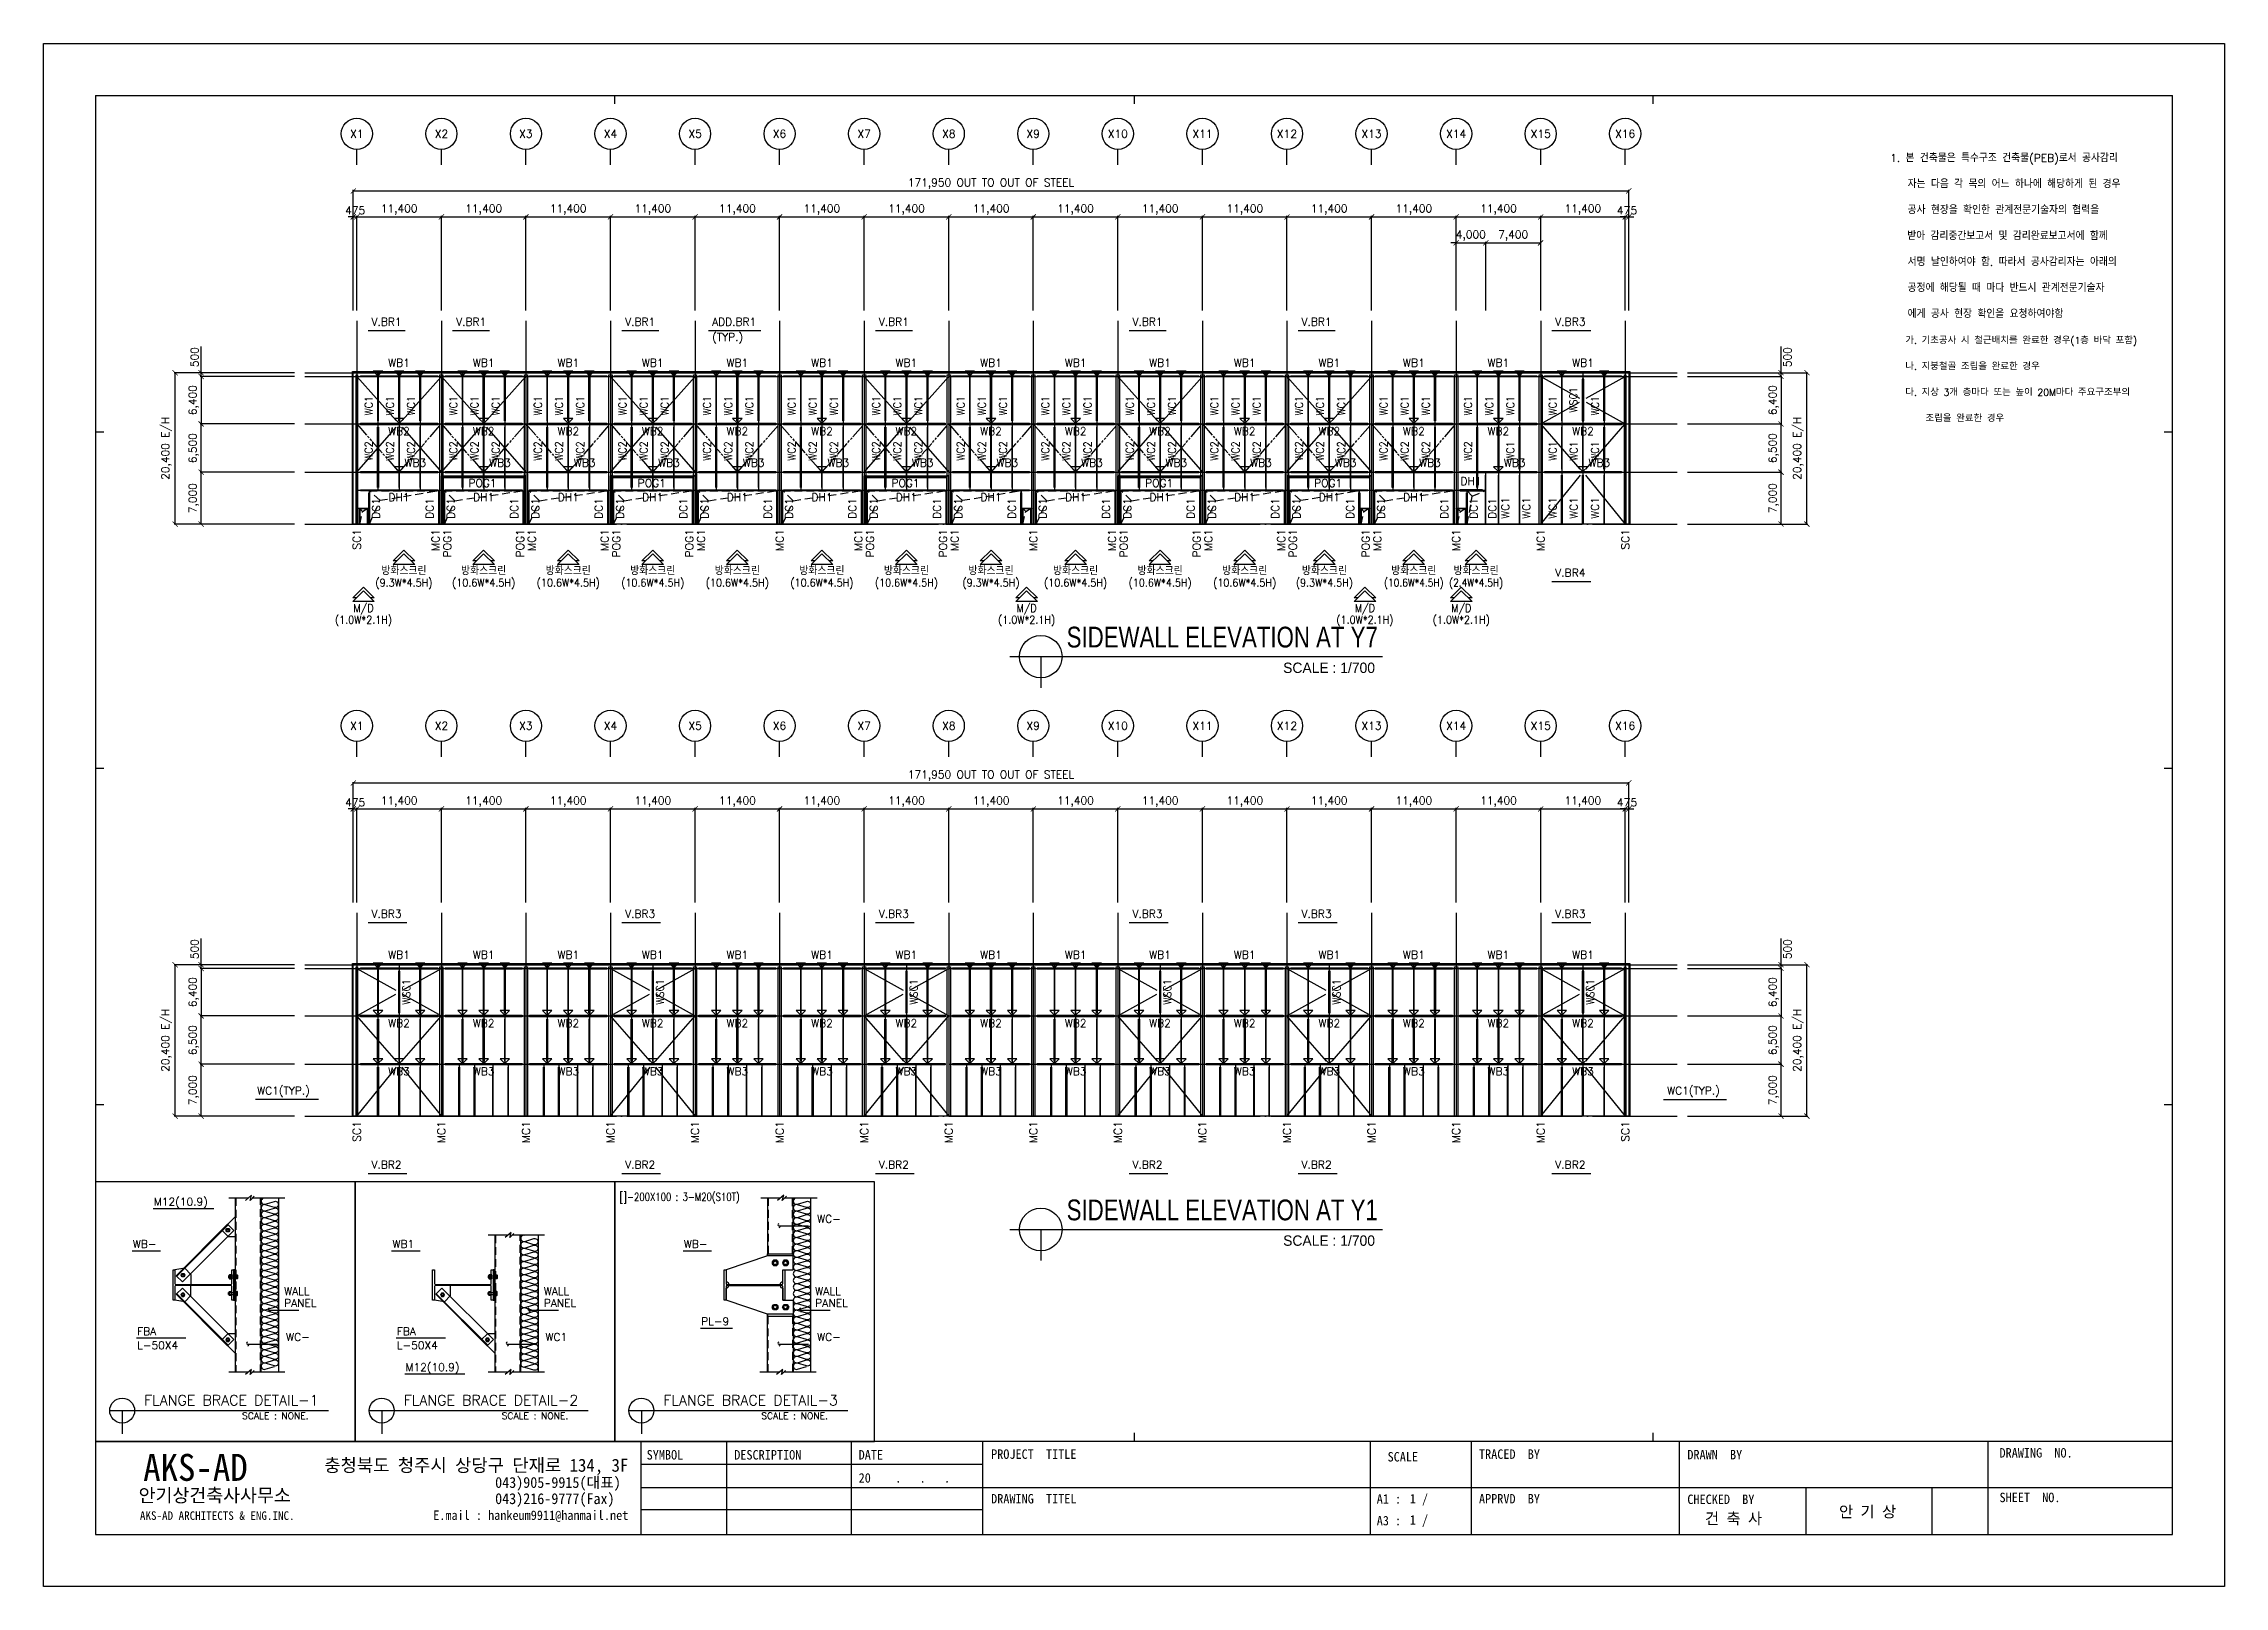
# Model space of a CAD drawing. Header units: metres. Extents: x -297536 to 1852864, y -630451 to -422551.
# Drawn here: x 1172464 to 1466464, y -630451 to -422551 of the extents above; entities that cross this region are included whole.
import ezdxf
from ezdxf.enums import TextEntityAlignment as Align

# ---------------------------------------------------------------- set-up
doc = ezdxf.new("R2010")
doc.units = ezdxf.units.M
doc.header["$LTSCALE"] = 700
for name, pattern in [('CEN', [62, 60, -1, 0, -1]), ('HID', [2.3, 1.5, -0.8]), ('PHANTOM', [30.1625, 19.05, -1.5875, 3.175, -1.5875, 3.175, -1.5875])]:
    doc.linetypes.add(name, pattern=pattern)
for name, color, linetype in [('beam', 7, 'Continuous'), ('bl', 3, 'Continuous'), ('BR', 2, 'Continuous'), ('CEN', 152, 'CEN'), ('COL', 2, 'Continuous'), ('con', 2, 'Continuous'), ('DIM', 7, 'Continuous'), ('HID', 251, 'Continuous'), ('INS', 8, 'Continuous'), ('MAIN', 1, 'Continuous'), ('sec', 4, 'Continuous'), ('SYM', 7, 'Continuous'), ('TEX', 3, 'Continuous'), ('된장공장-1$0$FORM', 2, 'Continuous'), ('된장공장-1$0$WID', 4, 'Continuous')]:
    doc.layers.add(name, color=color, linetype=linetype)
doc.styles.add('HGTXT', font='romans.shx', dxfattribs={"bigfont": 'WHGTXT.shx'})
doc.styles.add('WHGTXT', font='romans.shx', dxfattribs={"bigfont": 'WHGTXT.shx'})
doc.styles.add('나눔바른고딕', font='')
doc.styles.add('된장공장-1$0$타이틀', font='GulimChe.ttf')
doc.styles.get('나눔바른고딕').set_extended_font_data('나눔바른고딕')
doc.dimstyles.new('KJ', dxfattribs={"dimscale": 700, "dimtxt": 1.5, "dimasz": 1, "dimexe": 0.18, "dimexo": 2, "dimgap": 0.5, "dimtad": 1, "dimdec": 0, "dimzin": 0, "dimdsep": 46, "dimlunit": 6, "dimtxsty": 'HGTXT', "dimblk": 'ARCHTICK', "dimcen": 0.09, "dimclrt": 3, "dimadec": 0, "dimazin": 0, "dimtfac": 1, "dimtdec": 0, "dimtix": 1, "dimtmove": 0, "dimatfit": 0, "dimldrblk": 'OBLIQUE', "dimfxl": 1, "dimtolj": 1, "dimtzin": 0, "dimarcsym": 0})

msp = doc.modelspace()

# ---------------------------------------------------------------- texts
at = {"color": 4, "style": '나눔바른고딕', "width": 0.8}
for s, p in [('SIDEWALL ELEVATION AT Y7', (1331361.8, -503927.1)), ('SIDEWALL ELEVATION AT Y1', (1331361.8, -581120.6))]:
    msp.add_text(s, height=2800, dxfattribs=at).set_placement(p, align=Align.CENTER)
at = {"color": 4, "style": '나눔바른고딕'}
for p in [(1339571.5, -507362.5), (1339571.5, -584556.1)]:
    msp.add_text('SCALE : 1/700', height=1400, dxfattribs=at).set_placement(p)
at = {"layer": 'TEX', "style": 'WHGTXT'}
for s, p in [('X1', (1214690, -434700)), ('X2', (1226090, -434700)), ('X3', (1237490, -434700)), ('X4', (1248890, -434700)), ('X5', (1260290, -434700)), ('X6', (1271690, -434700)), ('X7', (1283090, -434700)), ('X8', (1294490, -434700)), ('X9', (1305890, -434700)), ('X10', (1317290, -434700)), ('X11', (1328690, -434700)), ('X12', (1340090, -434700)), ('X13', (1351490, -434700)), ('X14', (1362890, -434700)), ('X15', (1374290, -434700)), ('X16', (1385690, -434700)), ('X1', (1214690, -514480)), ('X2', (1226090, -514480)), ('X3', (1237490, -514480)), ('X4', (1248890, -514480)), ('X5', (1260290, -514480)), ('X6', (1271690, -514480)), ('X7', (1283090, -514480)), ('X8', (1294490, -514480)), ('X9', (1305890, -514480)), ('X10', (1317290, -514480)), ('X11', (1328690, -514480)), ('X12', (1340090, -514480)), ('X13', (1351490, -514480)), ('X14', (1362890, -514480)), ('X15', (1374290, -514480)), ('X16', (1385690, -514480))]:
    msp.add_text(s, height=1050, dxfattribs=at).set_placement(p, align=Align.MIDDLE)
at = {"layer": 'TEX', "color": 3, "style": 'WHGTXT'}
for s, height, p in [('1. 본 건축물은 특수구조 건축물(PEB)로서 공사감리', 1050, (1421414.2, -438496.2)), ('   자는 다음 각 목의 어느 하나에 해당하게 된 경우', 1050, (1421414.2, -441996.2)), ('   공사 현장을 확인한 관계전문기술자의 협력을 ', 1050, (1421414.2, -445496.2)), ('   받아 감리중간보고서 및 감리완료보고서에 함께', 1050, (1421363.5, -448996.2)), ('   서명 날인하여야 함. 따라서 공사감리자는 아래의 ', 1050, (1421414.2, -452496.2)), ('   공정에 해당될 때 마다 반드시 관계전문기술자', 1050, (1421414.2, -455996.2)), ('   에게 공사 현장 확인을 요청하여야함', 1050, (1421414.2, -459496.2)), ('   가. 기초공사 시 철근배치를 완료한 경우(1층 바닥 포함)', 910, (1421414.2, -462996.2)), ('   나. 지붕철골 조립을 완료한 경우', 910, (1421414.2, -466496.2)), ('   다. 지상 3개 층마다 또는 높이 20M마다 주요구조부의 ', 910, (1421414.2, -469996.2)), ('       조립을 완료한 경우', 910, (1421414.2, -473496.2))]:
    msp.add_text(s, height=height, dxfattribs=at).set_placement(p)
for s, p in [('V.BR1', (1216663.1, -460878.8)), ('V.BR1', (1228063.1, -460878.8)), ('V.BR1', (1250863.1, -460878.8)), ('ADD.BR1', (1262582.7, -460878.8)), ('V.BR1', (1285063.1, -460878.8)), ('V.BR1', (1319263.1, -460878.8)), ('V.BR1', (1342063.1, -460878.8)), ('V.BR3', (1376263.1, -460878.8)), ('V.BR4', (1376263.1, -494676)), ('V.BR3', (1216663.1, -540658.8)), ('V.BR3', (1250863.1, -540658.8)), ('V.BR3', (1285063.1, -540658.8)), ('V.BR3', (1319263.1, -540658.8)), ('V.BR3', (1342063.1, -540658.8)), ('V.BR3', (1376263.1, -540658.8)), ('WC1(TYP.)', (1201245.4, -564477.3)), ('WC1(TYP.)', (1391334.6, -564477.3)), ('V.BR2', (1216663.1, -574456)), ('V.BR2', (1250863.1, -574456)), ('V.BR2', (1285063.1, -574456)), ('V.BR2', (1319263.1, -574456)), ('V.BR2', (1342063.1, -574456)), ('V.BR2', (1376263.1, -574456))]:
    msp.add_text(s, height=1050, dxfattribs=at).set_placement(p, align=Align.BOTTOM_LEFT)
msp.add_text('(TYP.)', height=1050, dxfattribs=at).set_placement((1262582.7, -461578.8), align=Align.TOP_LEFT)
for s, p in [('WB1', (1220390, -466400)), ('WB1', (1231790, -466400)), ('WB1', (1243190, -466400)), ('WB1', (1254590, -466400)), ('WB1', (1265990, -466400)), ('WB1', (1277390, -466400)), ('WB1', (1288790, -466400)), ('WB1', (1300190, -466400)), ('WB1', (1311590, -466400)), ('WB1', (1322990, -466400)), ('WB1', (1334390, -466400)), ('WB1', (1345790, -466400)), ('WB1', (1357190, -466400)), ('WB1', (1368590, -466400)), ('WB1', (1379990, -466400)), ('WB3', (1222585.5, -479875)), ('WB3', (1233985.5, -479875)), ('WB3', (1245385.5, -479875)), ('WB3', (1256785.5, -479875)), ('WB3', (1268185.5, -479875)), ('WB3', (1279585.5, -479875)), ('WB3', (1290985.5, -479875)), ('WB3', (1302385.5, -479875)), ('WB3', (1313785.5, -479875)), ('WB3', (1325185.5, -479875)), ('WB3', (1336585.5, -479875)), ('WB3', (1347985.5, -479875)), ('WB3', (1359385.5, -479875)), ('WB3', (1370785.5, -479875)), ('WB3', (1382185.5, -479875)), ('DH1', (1364915, -482350)), ('WB1', (1220390, -546180)), ('WB1', (1231790, -546180)), ('WB1', (1243190, -546180)), ('WB1', (1254590, -546180)), ('WB1', (1265990, -546180)), ('WB1', (1277390, -546180)), ('WB1', (1288790, -546180)), ('WB1', (1300190, -546180)), ('WB1', (1311590, -546180)), ('WB1', (1322990, -546180)), ('WB1', (1334390, -546180)), ('WB1', (1345790, -546180)), ('WB1', (1357190, -546180)), ('WB1', (1368590, -546180)), ('WB1', (1379990, -546180))]:
    msp.add_text(s, height=1050, dxfattribs=at).set_placement(p, align=Align.BOTTOM_CENTER)
at = {"layer": 'TEX', "color": 3, "style": 'WHGTXT', "width": 0.9}
msp.add_text('WSC1', height=1050, rotation=90, dxfattribs=at).set_placement((1379540, -470562.5), align=Align.BOTTOM_CENTER)
for s, p in [('WC1', (1217140, -472675)), ('WC1', (1219990, -472675)), ('WC1', (1222840, -472675)), ('WC1', (1228540, -472675)), ('WC1', (1231390, -472675)), ('WC1', (1234240, -472675)), ('WC1', (1239940, -472675)), ('WC1', (1242790, -472675)), ('WC1', (1245640, -472675)), ('WC1', (1251340, -472675)), ('WC1', (1254190, -472675)), ('WC1', (1257040, -472675)), ('WC1', (1262740, -472675)), ('WC1', (1265590, -472675)), ('WC1', (1268440, -472675)), ('WC1', (1274140, -472675)), ('WC1', (1276990, -472675)), ('WC1', (1279840, -472675)), ('WC1', (1285540, -472675)), ('WC1', (1288390, -472675)), ('WC1', (1291240, -472675)), ('WC1', (1296940, -472675)), ('WC1', (1299790, -472675)), ('WC1', (1302640, -472675)), ('WC1', (1308340, -472675)), ('WC1', (1311190, -472675)), ('WC1', (1314040, -472675)), ('WC1', (1319740, -472675)), ('WC1', (1322590, -472675)), ('WC1', (1325440, -472675)), ('WC1', (1331140, -472675)), ('WC1', (1333990, -472675)), ('WC1', (1336840, -472675)), ('WC1', (1342540, -472675)), ('WC1', (1345390, -472675)), ('WC1', (1348240, -472675)), ('WC1', (1353940, -472675)), ('WC1', (1356790, -472675)), ('WC1', (1359640, -472675)), ('WC1', (1365340, -472675)), ('WC1', (1368190, -472675)), ('WC1', (1371040, -472675)), ('WC1', (1376740, -472675)), ('WC1', (1382440, -472675)), ('WC2', (1217140, -478775)), ('WC2', (1219990, -478775)), ('WC2', (1222840, -478775)), ('WC2', (1228540, -478775)), ('WC2', (1231390, -478775)), ('WC2', (1234240, -478775)), ('WC2', (1239940, -478775)), ('WC2', (1242790, -478775)), ('WC2', (1245640, -478775)), ('WC2', (1251340, -478775)), ('WC2', (1254190, -478775)), ('WC2', (1257040, -478775)), ('WC2', (1262740, -478775)), ('WC2', (1265590, -478775)), ('WC2', (1268440, -478775)), ('WC2', (1274140, -478775)), ('WC2', (1276990, -478775)), ('WC2', (1279840, -478775)), ('WC2', (1285540, -478775)), ('WC2', (1288390, -478775)), ('WC2', (1291240, -478775)), ('WC2', (1296940, -478775)), ('WC2', (1299790, -478775)), ('WC2', (1302640, -478775)), ('WC2', (1308340, -478775)), ('WC2', (1311190, -478775)), ('WC2', (1314040, -478775)), ('WC2', (1319740, -478775)), ('WC2', (1322590, -478775)), ('WC2', (1325440, -478775)), ('WC2', (1331140, -478775)), ('WC2', (1333990, -478775)), ('WC2', (1336840, -478775)), ('WC2', (1342540, -478775)), ('WC2', (1345390, -478775)), ('WC2', (1348240, -478775)), ('WC2', (1353940, -478775)), ('WC2', (1356790, -478775)), ('WC2', (1359640, -478775)), ('WC2', (1365340, -478775)), ('WC1', (1371040, -478775)), ('WC1', (1376740, -478775)), ('WC1', (1379590, -478775)), ('WC1', (1382440, -478775))]:
    msp.add_text(s, height=1050, rotation=90, dxfattribs=at).set_placement(p, align=Align.BOTTOM_LEFT)
at = {"layer": 'TEX', "color": 3, "style": 'WHGTXT'}
for s, p in [('WB2', (1220390, -474250)), ('WB2', (1231790, -474250)), ('WB2', (1243190, -474250)), ('WB2', (1254590, -474250)), ('WB2', (1265990, -474250)), ('WB2', (1277390, -474250)), ('WB2', (1288790, -474250)), ('WB2', (1300190, -474250)), ('WB2', (1311590, -474250)), ('WB2', (1322990, -474250)), ('WB2', (1334390, -474250)), ('WB2', (1345790, -474250)), ('WB2', (1357190, -474250)), ('WB2', (1368590, -474250)), ('WB2', (1379990, -474250)), ('DH1', (1220390, -483150)), ('DH1', (1231790, -483150)), ('DH1', (1243190, -483150)), ('DH1', (1254590, -483150)), ('DH1', (1265990, -483150)), ('DH1', (1277390, -483150)), ('DH1', (1288790, -483150)), ('DH1', (1300190, -483150)), ('DH1', (1311590, -483150)), ('DH1', (1322990, -483150)), ('DH1', (1334390, -483150)), ('DH1', (1345790, -483150)), ('DH1', (1357190, -483150)), ('WB2', (1220390, -554030)), ('WB2', (1231790, -554030)), ('WB2', (1243190, -554030)), ('WB2', (1254590, -554030)), ('WB2', (1265990, -554030)), ('WB2', (1277390, -554030)), ('WB2', (1288790, -554030)), ('WB2', (1300190, -554030)), ('WB2', (1311590, -554030)), ('WB2', (1322990, -554030)), ('WB2', (1334390, -554030)), ('WB2', (1345790, -554030)), ('WB2', (1357190, -554030)), ('WB2', (1368590, -554030)), ('WB2', (1379990, -554030)), ('WB3', (1220390, -560517.5)), ('WB3', (1231790, -560517.5)), ('WB3', (1243190, -560517.5)), ('WB3', (1254590, -560517.5)), ('WB3', (1265990, -560517.5)), ('WB3', (1277390, -560517.5)), ('WB3', (1288790, -560517.5)), ('WB3', (1300190, -560517.5)), ('WB3', (1300190, -560517.5)), ('WB3', (1311590, -560517.5)), ('WB3', (1322990, -560517.5)), ('WB3', (1334390, -560517.5)), ('WB3', (1345790, -560517.5)), ('WB3', (1357190, -560517.5)), ('WB3', (1368590, -560517.5)), ('WB3', (1379990, -560517.5))]:
    msp.add_text(s, height=1050, dxfattribs=at).set_placement(p, align=Align.TOP_CENTER)
at = {"layer": 'TEX', "color": 6, "style": 'WHGTXT'}
for p in [(1231640, -481250), (1254440, -481250), (1288640, -481250), (1322840, -481250), (1345640, -481250)]:
    msp.add_text('POG1', height=1050, dxfattribs=at).set_placement(p, align=Align.TOP_CENTER)
at = {"layer": 'TEX', "color": 3, "style": 'WHGTXT'}
for s, p in [('DC1', (1216740, -486600)), ('DC1', (1226840, -486600)), ('DC1', (1238240, -486600)), ('DC1', (1249640, -486600)), ('DC1', (1261040, -486600)), ('DC1', (1272440, -486600)), ('DC1', (1283840, -486600)), ('DC1', (1295240, -486600)), ('DC1', (1306640, -486600)), ('DC1', (1318040, -486600)), ('DC1', (1329440, -486600)), ('DC1', (1340840, -486600)), ('DC1', (1352240, -486600)), ('DC1', (1364740, -486600)), ('DC1', (1367240, -486600)), ('WC1', (1368990, -486600)), ('WC1', (1371840, -486600))]:
    msp.add_text(s, height=1050, rotation=90, dxfattribs=at).set_placement(p, align=Align.TOP_LEFT)
for s, p in [('DC1', (1225340, -486600)), ('DC1', (1236740, -486600)), ('DC1', (1248140, -486600)), ('DC1', (1259540, -486600)), ('DC1', (1270940, -486600)), ('DC1', (1282340, -486600)), ('DC1', (1293740, -486600)), ('DC1', (1303840, -486600)), ('DC1', (1316540, -486600)), ('DC1', (1327940, -486600)), ('DC1', (1339340, -486600)), ('DC1', (1349440, -486600)), ('DC1', (1362140, -486600)), ('WC1', (1376740, -486600)), ('WC1', (1379590, -486600)), ('WC1', (1382440, -486600))]:
    msp.add_text(s, height=1050, rotation=90, dxfattribs=at).set_placement(p, align=Align.BOTTOM_LEFT)
for p in [(1214690, -488000), (1385690, -488000), (1214690, -567780), (1385690, -567780)]:
    msp.add_text('SC1', height=1050, rotation=90, dxfattribs=at).set_placement(p, align=Align.MIDDLE_RIGHT)
at = {"layer": 'TEX', "color": 1, "style": 'WHGTXT'}
for p in [(1225302.5, -488000), (1238277.5, -488000), (1248102.5, -488000), (1261077.5, -488000), (1271690, -488000), (1282302.5, -488000), (1295277.5, -488000), (1305890, -488000), (1316502.5, -488000), (1329477.5, -488000), (1339302.5, -488000), (1352277.5, -488000), (1362890, -488000), (1374290, -488000), (1226090, -567780), (1237490, -567780), (1248890, -567780), (1260290, -567780), (1271690, -567780), (1283090, -567780), (1294490, -567780), (1305890, -567780), (1317290, -567780), (1328690, -567780), (1340090, -567780), (1351490, -567780), (1362890, -567780), (1374290, -567780)]:
    msp.add_text('MC1', height=1050, rotation=90, dxfattribs=at).set_placement(p, align=Align.MIDDLE_RIGHT)
at = {"layer": 'TEX', "color": 6, "style": 'WHGTXT'}
for p in [(1226877.5, -488000), (1236702.5, -488000), (1249677.5, -488000), (1259502.5, -488000), (1283877.5, -488000), (1293702.5, -488000), (1318077.5, -488000), (1327902.5, -488000), (1340877.5, -488000), (1350702.5, -488000)]:
    msp.add_text('POG1', height=1050, rotation=90, dxfattribs=at).set_placement(p, align=Align.MIDDLE_RIGHT)
at = {"layer": 'TEX', "color": 3, "style": 'WHGTXT'}
for s, width, p in [('방화스크린', 0.9, (1221040, -493095.4)), ('방화스크린', 0.9, (1231790, -493095.4)), ('방화스크린', 0.9, (1243190, -493095.4)), ('방화스크린', 0.9, (1254590, -493095.4)), ('방화스크린', 0.9, (1265990, -493095.4)), ('방화스크린', 0.9, (1277390, -493095.4)), ('방화스크린', 0.9, (1288790, -493095.4)), ('방화스크린', 0.9, (1300190, -493095.4)), ('방화스크린', 0.9, (1311590, -493095.4)), ('방화스크린', 0.9, (1322990, -493095.4)), ('방화스크린', 0.9, (1334390, -493095.4)), ('방화스크린', 0.9, (1345140, -493095.4)), ('방화스크린', 0.9, (1357190, -493095.4)), ('방화스크린', 0.9, (1365590, -493095.4)), ('(9.3W*4.5H)', 0.9, (1221040, -494670.4)), ('(10.6W*4.5H)', 0.9, (1231790, -494670.4)), ('(10.6W*4.5H)', 0.9, (1243190, -494670.4)), ('(10.6W*4.5H)', 0.9, (1254590, -494670.4)), ('(10.6W*4.5H)', 0.9, (1265990, -494670.4)), ('(10.6W*4.5H)', 0.9, (1277390, -494670.4)), ('(10.6W*4.5H)', 0.9, (1288790, -494670.4)), ('(9.3W*4.5H)', 0.9, (1300190, -494670.4)), ('(10.6W*4.5H)', 0.9, (1311590, -494670.4)), ('(10.6W*4.5H)', 0.9, (1322990, -494670.4)), ('(10.6W*4.5H)', 0.9, (1334390, -494670.4)), ('(9.3W*4.5H)', 0.9, (1345140, -494670.4)), ('(10.6W*4.5H)', 0.85, (1357190, -494670.4)), ('(2.4W*4.5H)', 0.85, (1365590, -494670.4)), ('(1.0W*2.1H)', 0.9, (1215590, -499670.4)), ('M/D', 0.9, (1215590, -498095.4)), ('(1.0W*2.1H)', 0.9, (1304990, -499670.4)), ('M/D', 0.9, (1304990, -498095.4)), ('(1.0W*2.1H)', 0.9, (1350590, -499670.4)), ('M/D', 0.9, (1350590, -498095.4)), ('(1.0W*2.1H)', 0.9, (1363590, -499670.4)), ('M/D', 0.9, (1363590, -498095.4))]:
    msp.add_text(s, height=1050, dxfattribs=dict(at, width=width)).set_placement(p, align=Align.TOP_CENTER)
at = {"layer": 'TEX', "color": 3, "style": 'WHGTXT', "width": 0.9}
for p in [(1220840, -550342.5), (1255040, -550342.5), (1289240, -550342.5), (1323440, -550342.5), (1346240, -550342.5), (1380440, -550342.5)]:
    msp.add_text('WSC1', height=1050, rotation=90, dxfattribs=at).set_placement(p, align=Align.TOP_CENTER)
at = {"layer": 'TEX', "style": 'WHGTXT'}
for s, p in [('M12(10.9)', (1187325.9, -579145.7)), ('WC-', (1276762.5, -581452.3)), ('WB-', (1184486.7, -584846.5)), ('WB1', (1219486.7, -584846.5)), ('WB-', (1258780.1, -584846.5)), ('WALL', (1204879.1, -591195.4)), ('WALL', (1239879.1, -591195.4)), ('WALL', (1276500.8, -591195.4)), ('PANEL', (1204879.1, -592794.8)), ('PANEL', (1239879.1, -592794.8)), ('PANEL', (1276500.8, -592794.8)), ('FBA', (1185083.5, -596597.9)), ('WC-', (1205140.9, -597381.5)), ('FBA', (1220083.5, -596597.9)), ('WC1', (1240140.9, -597381.5)), ('PL-9', (1261127.4, -595273.3)), ('WC-', (1276762.5, -597381.5)), ('L-50X4', (1185083.5, -598490.4)), ('L-50X4', (1220083.5, -598490.4)), ('M12(10.9)', (1221255.1, -601437.9))]:
    msp.add_text(s, height=1050, rotation=359.999976, dxfattribs=at).set_placement(p)
at = {"layer": 'TEX', "style": 'WHGTXT', "width": 0.8}
msp.add_text('[]-200X100 : 3-M20(S10T)', height=1050, rotation=359.999976, dxfattribs=at).set_placement((1250104.4, -578483.2))
at = {"layer": 'TEX', "style": 'WHGTXT'}
for s, p in [('FLANGE BRACE DETAIL-1', (1197778.1, -606062.3)), ('FLANGE BRACE DETAIL-2', (1232778.1, -606062.3)), ('FLANGE BRACE DETAIL-3', (1267778.1, -606062.3))]:
    msp.add_text(s, height=1400, rotation=0.000001, dxfattribs=at).set_placement(p, align=Align.CENTER)
for p in [(1199220.4, -607462.3), (1234220.4, -607462.3), (1269220.4, -607462.3)]:
    msp.add_text('SCALE : NONE.', height=903, rotation=359.999976, dxfattribs=at).set_placement(p, align=Align.MIDDLE_LEFT)

# ---------------------------------------------------------------- blocks, each defined once
blk = doc.blocks.new('_ArchTick')
at = {"color": 0, "linetype": 'ByBlock', "const_width": 0.15}
blk.add_lwpolyline([(-0.5, -0.5), (0.5, 0.5)], dxfattribs=at)
blk = doc.blocks.new('*D727')
at = {"layer": 'Defpoints', "color": 0, "transparency": 16777216}
for p in [(1214690, -445900), (1214215, -459900), (1214690, -459900)]:
    blk.add_point(p, dxfattribs=at)
at = {"layer": 'DIM', "color": 0, "lineweight": -2, "transparency": 16777216}
for p, q in [((1214215, -445900), (1213515, -445900)), ((1214215, -458500), (1214215, -445774)), ((1214215, -445900), (1214690, -445900)), ((1214690, -458500), (1214690, -445774)), ((1214690, -445900), (1215390, -445900))]:
    blk.add_line(p, q, dxfattribs=at)
at = {"layer": 'DIM', "color": 0, "lineweight": -2, "transparency": 16777216, "xscale": 700, "yscale": 700, "zscale": 700}
blk.add_blockref('_ArchTick', (1214215, -445900), dxfattribs=at)
at = {"layer": 'DIM', "color": 0, "lineweight": -2, "transparency": 16777216, "xscale": 700, "yscale": 700, "zscale": 700, "rotation": 180}
blk.add_blockref('_ArchTick', (1214690, -445900), dxfattribs=at)
at = {"layer": 'DIM', "color": 3, "transparency": 16777216, "insert": (1214452.5, -445025), "char_height": 1050, "attachment_point": 5, "style": 'HGTXT'}
blk.add_mtext('\\A1;475', dxfattribs=at)
blk = doc.blocks.new('_Oblique')
at = {"color": 0, "linetype": 'ByBlock', "lineweight": -2}
blk.add_line((-0.5, -0.5), (0.5, 0.5), dxfattribs=at)
blk = doc.blocks.new('*D728')
at = {"layer": 'Defpoints', "color": 0, "transparency": 16777216}
for p in [(1226090, -445900), (1214690, -459900), (1226090, -459900)]:
    blk.add_point(p, dxfattribs=at)
at = {"layer": 'DIM', "color": 0, "lineweight": -2, "transparency": 16777216}
for p, q in [((1214690, -458500), (1214690, -445774)), ((1214690, -445900), (1226090, -445900)), ((1226090, -458500), (1226090, -445774))]:
    blk.add_line(p, q, dxfattribs=at)
at = {"layer": 'DIM', "color": 0, "lineweight": -2, "transparency": 16777216, "xscale": 700, "yscale": 700, "zscale": 700, "rotation": 180}
blk.add_blockref('_ArchTick', (1214690, -445900), dxfattribs=at)
at = {"layer": 'DIM', "color": 0, "lineweight": -2, "transparency": 16777216, "xscale": 700, "yscale": 700, "zscale": 700}
blk.add_blockref('_ArchTick', (1226090, -445900), dxfattribs=at)
at = {"layer": 'DIM', "color": 3, "transparency": 16777216, "insert": (1220390, -444925), "char_height": 1050, "attachment_point": 5, "style": 'HGTXT'}
blk.add_mtext('\\A1;11,400', dxfattribs=at)
blk = doc.blocks.new('*D729')
at = {"layer": 'Defpoints', "color": 0, "transparency": 16777216}
for p in [(1237490, -445900), (1226090, -459900), (1237490, -459900)]:
    blk.add_point(p, dxfattribs=at)
at = {"layer": 'DIM', "color": 0, "lineweight": -2, "transparency": 16777216}
for p, q in [((1226090, -458500), (1226090, -445774)), ((1226090, -445900), (1237490, -445900)), ((1237490, -458500), (1237490, -445774))]:
    blk.add_line(p, q, dxfattribs=at)
at = {"layer": 'DIM', "color": 0, "lineweight": -2, "transparency": 16777216, "xscale": 700, "yscale": 700, "zscale": 700, "rotation": 180}
blk.add_blockref('_ArchTick', (1226090, -445900), dxfattribs=at)
at = {"layer": 'DIM', "color": 0, "lineweight": -2, "transparency": 16777216, "xscale": 700, "yscale": 700, "zscale": 700}
blk.add_blockref('_ArchTick', (1237490, -445900), dxfattribs=at)
at = {"layer": 'DIM', "color": 3, "transparency": 16777216, "insert": (1231790, -444925), "char_height": 1050, "attachment_point": 5, "style": 'HGTXT'}
blk.add_mtext('\\A1;11,400', dxfattribs=at)
blk = doc.blocks.new('*D730')
at = {"layer": 'Defpoints', "color": 0, "transparency": 16777216}
for p in [(1248890, -445900), (1237490, -459900), (1248890, -459900)]:
    blk.add_point(p, dxfattribs=at)
at = {"layer": 'DIM', "color": 0, "lineweight": -2, "transparency": 16777216}
for p, q in [((1237490, -458500), (1237490, -445774)), ((1237490, -445900), (1248890, -445900)), ((1248890, -458500), (1248890, -445774))]:
    blk.add_line(p, q, dxfattribs=at)
at = {"layer": 'DIM', "color": 0, "lineweight": -2, "transparency": 16777216, "xscale": 700, "yscale": 700, "zscale": 700, "rotation": 180}
blk.add_blockref('_ArchTick', (1237490, -445900), dxfattribs=at)
at = {"layer": 'DIM', "color": 0, "lineweight": -2, "transparency": 16777216, "xscale": 700, "yscale": 700, "zscale": 700}
blk.add_blockref('_ArchTick', (1248890, -445900), dxfattribs=at)
at = {"layer": 'DIM', "color": 3, "transparency": 16777216, "insert": (1243190, -444925), "char_height": 1050, "attachment_point": 5, "style": 'HGTXT'}
blk.add_mtext('\\A1;11,400', dxfattribs=at)
blk = doc.blocks.new('*D731')
at = {"layer": 'Defpoints', "color": 0, "transparency": 16777216}
for p in [(1260290, -445900), (1248890, -459900), (1260290, -459900)]:
    blk.add_point(p, dxfattribs=at)
at = {"layer": 'DIM', "color": 0, "lineweight": -2, "transparency": 16777216}
for p, q in [((1248890, -458500), (1248890, -445774)), ((1248890, -445900), (1260290, -445900)), ((1260290, -458500), (1260290, -445774))]:
    blk.add_line(p, q, dxfattribs=at)
at = {"layer": 'DIM', "color": 0, "lineweight": -2, "transparency": 16777216, "xscale": 700, "yscale": 700, "zscale": 700, "rotation": 180}
blk.add_blockref('_ArchTick', (1248890, -445900), dxfattribs=at)
at = {"layer": 'DIM', "color": 0, "lineweight": -2, "transparency": 16777216, "xscale": 700, "yscale": 700, "zscale": 700}
blk.add_blockref('_ArchTick', (1260290, -445900), dxfattribs=at)
at = {"layer": 'DIM', "color": 3, "transparency": 16777216, "insert": (1254590, -444925), "char_height": 1050, "attachment_point": 5, "style": 'HGTXT'}
blk.add_mtext('\\A1;11,400', dxfattribs=at)
blk = doc.blocks.new('*D732')
at = {"layer": 'Defpoints', "color": 0, "transparency": 16777216}
for p in [(1271690, -445900), (1260290, -459900), (1271690, -459900)]:
    blk.add_point(p, dxfattribs=at)
at = {"layer": 'DIM', "color": 0, "lineweight": -2, "transparency": 16777216}
for p, q in [((1260290, -458500), (1260290, -445774)), ((1260290, -445900), (1271690, -445900)), ((1271690, -458500), (1271690, -445774))]:
    blk.add_line(p, q, dxfattribs=at)
at = {"layer": 'DIM', "color": 0, "lineweight": -2, "transparency": 16777216, "xscale": 700, "yscale": 700, "zscale": 700, "rotation": 180}
blk.add_blockref('_ArchTick', (1260290, -445900), dxfattribs=at)
at = {"layer": 'DIM', "color": 0, "lineweight": -2, "transparency": 16777216, "xscale": 700, "yscale": 700, "zscale": 700}
blk.add_blockref('_ArchTick', (1271690, -445900), dxfattribs=at)
at = {"layer": 'DIM', "color": 3, "transparency": 16777216, "insert": (1265990, -444925), "char_height": 1050, "attachment_point": 5, "style": 'HGTXT'}
blk.add_mtext('\\A1;11,400', dxfattribs=at)
blk = doc.blocks.new('*D733')
at = {"layer": 'Defpoints', "color": 0, "transparency": 16777216}
for p in [(1283090, -445900), (1271690, -459900), (1283090, -459900)]:
    blk.add_point(p, dxfattribs=at)
at = {"layer": 'DIM', "color": 0, "lineweight": -2, "transparency": 16777216}
for p, q in [((1271690, -458500), (1271690, -445774)), ((1271690, -445900), (1283090, -445900)), ((1283090, -458500), (1283090, -445774))]:
    blk.add_line(p, q, dxfattribs=at)
at = {"layer": 'DIM', "color": 0, "lineweight": -2, "transparency": 16777216, "xscale": 700, "yscale": 700, "zscale": 700, "rotation": 180}
blk.add_blockref('_ArchTick', (1271690, -445900), dxfattribs=at)
at = {"layer": 'DIM', "color": 0, "lineweight": -2, "transparency": 16777216, "xscale": 700, "yscale": 700, "zscale": 700}
blk.add_blockref('_ArchTick', (1283090, -445900), dxfattribs=at)
at = {"layer": 'DIM', "color": 3, "transparency": 16777216, "insert": (1277390, -444925), "char_height": 1050, "attachment_point": 5, "style": 'HGTXT'}
blk.add_mtext('\\A1;11,400', dxfattribs=at)
blk = doc.blocks.new('*D734')
at = {"layer": 'Defpoints', "color": 0, "transparency": 16777216}
for p in [(1386165, -445900), (1385690, -459900), (1386165, -459900)]:
    blk.add_point(p, dxfattribs=at)
at = {"layer": 'DIM', "color": 0, "lineweight": -2, "transparency": 16777216}
for p, q in [((1385690, -445900), (1384990, -445900)), ((1385690, -458500), (1385690, -445774)), ((1385690, -445900), (1386165, -445900)), ((1386165, -458500), (1386165, -445774)), ((1386165, -445900), (1386865, -445900))]:
    blk.add_line(p, q, dxfattribs=at)
at = {"layer": 'DIM', "color": 0, "lineweight": -2, "transparency": 16777216, "xscale": 700, "yscale": 700, "zscale": 700}
blk.add_blockref('_ArchTick', (1385690, -445900), dxfattribs=at)
at = {"layer": 'DIM', "color": 0, "lineweight": -2, "transparency": 16777216, "xscale": 700, "yscale": 700, "zscale": 700, "rotation": 180}
blk.add_blockref('_ArchTick', (1386165, -445900), dxfattribs=at)
at = {"layer": 'DIM', "color": 3, "transparency": 16777216, "insert": (1385927.5, -445025), "char_height": 1050, "attachment_point": 5, "style": 'HGTXT'}
blk.add_mtext('\\A1;475', dxfattribs=at)
blk = doc.blocks.new('*D735')
at = {"layer": 'Defpoints', "color": 0, "transparency": 16777216}
for p in [(1386165, -442400), (1214215, -459900), (1386165, -459900)]:
    blk.add_point(p, dxfattribs=at)
at = {"layer": 'DIM', "color": 0, "lineweight": -2, "transparency": 16777216}
for p, q in [((1214215, -458500), (1214215, -442274)), ((1214215, -442400), (1386165, -442400)), ((1386165, -458500), (1386165, -442274))]:
    blk.add_line(p, q, dxfattribs=at)
at = {"layer": 'DIM', "color": 0, "lineweight": -2, "transparency": 16777216, "xscale": 700, "yscale": 700, "zscale": 700, "rotation": 180}
blk.add_blockref('_ArchTick', (1214215, -442400), dxfattribs=at)
at = {"layer": 'DIM', "color": 0, "lineweight": -2, "transparency": 16777216, "xscale": 700, "yscale": 700, "zscale": 700}
blk.add_blockref('_ArchTick', (1386165, -442400), dxfattribs=at)
at = {"layer": 'DIM', "color": 3, "transparency": 16777216, "insert": (1300190, -441425), "char_height": 1050, "attachment_point": 5, "style": 'HGTXT'}
blk.add_mtext('\\A1;\\A1;171,950 OUT TO OUT OF STEEL', dxfattribs=at)
blk = doc.blocks.new('*D710')
at = {"layer": 'Defpoints', "color": 0, "transparency": 16777216}
for p in [(1294490, -445900), (1283090, -459900), (1294490, -459900)]:
    blk.add_point(p, dxfattribs=at)
at = {"layer": 'DIM', "color": 0, "lineweight": -2, "transparency": 16777216}
for p, q in [((1283090, -458500), (1283090, -445774)), ((1283090, -445900), (1294490, -445900)), ((1294490, -458500), (1294490, -445774))]:
    blk.add_line(p, q, dxfattribs=at)
at = {"layer": 'DIM', "color": 0, "lineweight": -2, "transparency": 16777216, "xscale": 700, "yscale": 700, "zscale": 700, "rotation": 180}
blk.add_blockref('_ArchTick', (1283090, -445900), dxfattribs=at)
at = {"layer": 'DIM', "color": 0, "lineweight": -2, "transparency": 16777216, "xscale": 700, "yscale": 700, "zscale": 700}
blk.add_blockref('_ArchTick', (1294490, -445900), dxfattribs=at)
at = {"layer": 'DIM', "color": 3, "transparency": 16777216, "insert": (1288790, -444925), "char_height": 1050, "attachment_point": 5, "style": 'HGTXT'}
blk.add_mtext('\\A1;11,400', dxfattribs=at)
blk = doc.blocks.new('*D711')
at = {"layer": 'Defpoints', "color": 0, "transparency": 16777216}
for p in [(1305890, -445900), (1294490, -459900), (1305890, -459900)]:
    blk.add_point(p, dxfattribs=at)
at = {"layer": 'DIM', "color": 0, "lineweight": -2, "transparency": 16777216}
for p, q in [((1294490, -458500), (1294490, -445774)), ((1294490, -445900), (1305890, -445900)), ((1305890, -458500), (1305890, -445774))]:
    blk.add_line(p, q, dxfattribs=at)
at = {"layer": 'DIM', "color": 0, "lineweight": -2, "transparency": 16777216, "xscale": 700, "yscale": 700, "zscale": 700, "rotation": 180}
blk.add_blockref('_ArchTick', (1294490, -445900), dxfattribs=at)
at = {"layer": 'DIM', "color": 0, "lineweight": -2, "transparency": 16777216, "xscale": 700, "yscale": 700, "zscale": 700}
blk.add_blockref('_ArchTick', (1305890, -445900), dxfattribs=at)
at = {"layer": 'DIM', "color": 3, "transparency": 16777216, "insert": (1300190, -444925), "char_height": 1050, "attachment_point": 5, "style": 'HGTXT'}
blk.add_mtext('\\A1;11,400', dxfattribs=at)
blk = doc.blocks.new('*D712')
at = {"layer": 'Defpoints', "color": 0, "transparency": 16777216}
for p in [(1317290, -445900), (1305890, -459900), (1317290, -459900)]:
    blk.add_point(p, dxfattribs=at)
at = {"layer": 'DIM', "color": 0, "lineweight": -2, "transparency": 16777216}
for p, q in [((1305890, -458500), (1305890, -445774)), ((1305890, -445900), (1317290, -445900)), ((1317290, -458500), (1317290, -445774))]:
    blk.add_line(p, q, dxfattribs=at)
at = {"layer": 'DIM', "color": 0, "lineweight": -2, "transparency": 16777216, "xscale": 700, "yscale": 700, "zscale": 700, "rotation": 180}
blk.add_blockref('_ArchTick', (1305890, -445900), dxfattribs=at)
at = {"layer": 'DIM', "color": 0, "lineweight": -2, "transparency": 16777216, "xscale": 700, "yscale": 700, "zscale": 700}
blk.add_blockref('_ArchTick', (1317290, -445900), dxfattribs=at)
at = {"layer": 'DIM', "color": 3, "transparency": 16777216, "insert": (1311590, -444925), "char_height": 1050, "attachment_point": 5, "style": 'HGTXT'}
blk.add_mtext('\\A1;11,400', dxfattribs=at)
blk = doc.blocks.new('*D713')
at = {"layer": 'Defpoints', "color": 0, "transparency": 16777216}
for p in [(1328690, -445900), (1317290, -459900), (1328690, -459900)]:
    blk.add_point(p, dxfattribs=at)
at = {"layer": 'DIM', "color": 0, "lineweight": -2, "transparency": 16777216}
for p, q in [((1317290, -458500), (1317290, -445774)), ((1317290, -445900), (1328690, -445900)), ((1328690, -458500), (1328690, -445774))]:
    blk.add_line(p, q, dxfattribs=at)
at = {"layer": 'DIM', "color": 0, "lineweight": -2, "transparency": 16777216, "xscale": 700, "yscale": 700, "zscale": 700, "rotation": 180}
blk.add_blockref('_ArchTick', (1317290, -445900), dxfattribs=at)
at = {"layer": 'DIM', "color": 0, "lineweight": -2, "transparency": 16777216, "xscale": 700, "yscale": 700, "zscale": 700}
blk.add_blockref('_ArchTick', (1328690, -445900), dxfattribs=at)
at = {"layer": 'DIM', "color": 3, "transparency": 16777216, "insert": (1322990, -444925), "char_height": 1050, "attachment_point": 5, "style": 'HGTXT'}
blk.add_mtext('\\A1;11,400', dxfattribs=at)
blk = doc.blocks.new('*D714')
at = {"layer": 'Defpoints', "color": 0, "transparency": 16777216}
for p in [(1340090, -445900), (1328690, -459900), (1340090, -459900)]:
    blk.add_point(p, dxfattribs=at)
at = {"layer": 'DIM', "color": 0, "lineweight": -2, "transparency": 16777216}
for p, q in [((1328690, -458500), (1328690, -445774)), ((1328690, -445900), (1340090, -445900)), ((1340090, -458500), (1340090, -445774))]:
    blk.add_line(p, q, dxfattribs=at)
at = {"layer": 'DIM', "color": 0, "lineweight": -2, "transparency": 16777216, "xscale": 700, "yscale": 700, "zscale": 700, "rotation": 180}
blk.add_blockref('_ArchTick', (1328690, -445900), dxfattribs=at)
at = {"layer": 'DIM', "color": 0, "lineweight": -2, "transparency": 16777216, "xscale": 700, "yscale": 700, "zscale": 700}
blk.add_blockref('_ArchTick', (1340090, -445900), dxfattribs=at)
at = {"layer": 'DIM', "color": 3, "transparency": 16777216, "insert": (1334390, -444925), "char_height": 1050, "attachment_point": 5, "style": 'HGTXT'}
blk.add_mtext('\\A1;11,400', dxfattribs=at)
blk = doc.blocks.new('*D715')
at = {"layer": 'Defpoints', "color": 0, "transparency": 16777216}
for p in [(1351490, -445900), (1340090, -459900), (1351490, -459900)]:
    blk.add_point(p, dxfattribs=at)
at = {"layer": 'DIM', "color": 0, "lineweight": -2, "transparency": 16777216}
for p, q in [((1340090, -458500), (1340090, -445774)), ((1340090, -445900), (1351490, -445900)), ((1351490, -458500), (1351490, -445774))]:
    blk.add_line(p, q, dxfattribs=at)
at = {"layer": 'DIM', "color": 0, "lineweight": -2, "transparency": 16777216, "xscale": 700, "yscale": 700, "zscale": 700, "rotation": 180}
blk.add_blockref('_ArchTick', (1340090, -445900), dxfattribs=at)
at = {"layer": 'DIM', "color": 0, "lineweight": -2, "transparency": 16777216, "xscale": 700, "yscale": 700, "zscale": 700}
blk.add_blockref('_ArchTick', (1351490, -445900), dxfattribs=at)
at = {"layer": 'DIM', "color": 3, "transparency": 16777216, "insert": (1345790, -444925), "char_height": 1050, "attachment_point": 5, "style": 'HGTXT'}
blk.add_mtext('\\A1;11,400', dxfattribs=at)
blk = doc.blocks.new('*D716')
at = {"layer": 'Defpoints', "color": 0, "transparency": 16777216}
for p in [(1362890, -445900), (1351490, -459900), (1362890, -459900)]:
    blk.add_point(p, dxfattribs=at)
at = {"layer": 'DIM', "color": 0, "lineweight": -2, "transparency": 16777216}
for p, q in [((1351490, -458500), (1351490, -445774)), ((1351490, -445900), (1362890, -445900)), ((1362890, -458500), (1362890, -445774))]:
    blk.add_line(p, q, dxfattribs=at)
at = {"layer": 'DIM', "color": 0, "lineweight": -2, "transparency": 16777216, "xscale": 700, "yscale": 700, "zscale": 700, "rotation": 180}
blk.add_blockref('_ArchTick', (1351490, -445900), dxfattribs=at)
at = {"layer": 'DIM', "color": 0, "lineweight": -2, "transparency": 16777216, "xscale": 700, "yscale": 700, "zscale": 700}
blk.add_blockref('_ArchTick', (1362890, -445900), dxfattribs=at)
at = {"layer": 'DIM', "color": 3, "transparency": 16777216, "insert": (1357190, -444925), "char_height": 1050, "attachment_point": 5, "style": 'HGTXT'}
blk.add_mtext('\\A1;11,400', dxfattribs=at)
blk = doc.blocks.new('*D717')
at = {"layer": 'Defpoints', "color": 0, "transparency": 16777216}
for p in [(1374290, -445900), (1362890, -459900), (1374290, -459900)]:
    blk.add_point(p, dxfattribs=at)
at = {"layer": 'DIM', "color": 0, "lineweight": -2, "transparency": 16777216}
for p, q in [((1362890, -458500), (1362890, -445774)), ((1362890, -445900), (1374290, -445900)), ((1374290, -458500), (1374290, -445774))]:
    blk.add_line(p, q, dxfattribs=at)
at = {"layer": 'DIM', "color": 0, "lineweight": -2, "transparency": 16777216, "xscale": 700, "yscale": 700, "zscale": 700, "rotation": 180}
blk.add_blockref('_ArchTick', (1362890, -445900), dxfattribs=at)
at = {"layer": 'DIM', "color": 0, "lineweight": -2, "transparency": 16777216, "xscale": 700, "yscale": 700, "zscale": 700}
blk.add_blockref('_ArchTick', (1374290, -445900), dxfattribs=at)
at = {"layer": 'DIM', "color": 3, "transparency": 16777216, "insert": (1368590, -444925), "char_height": 1050, "attachment_point": 5, "style": 'HGTXT'}
blk.add_mtext('\\A1;11,400', dxfattribs=at)
blk = doc.blocks.new('*D718')
at = {"layer": 'Defpoints', "color": 0, "transparency": 16777216}
for p in [(1385690, -445900), (1374290, -459900), (1385690, -459900)]:
    blk.add_point(p, dxfattribs=at)
at = {"layer": 'DIM', "color": 0, "lineweight": -2, "transparency": 16777216}
for p, q in [((1374290, -458500), (1374290, -445774)), ((1374290, -445900), (1385690, -445900)), ((1385690, -458500), (1385690, -445774))]:
    blk.add_line(p, q, dxfattribs=at)
at = {"layer": 'DIM', "color": 0, "lineweight": -2, "transparency": 16777216, "xscale": 700, "yscale": 700, "zscale": 700, "rotation": 180}
blk.add_blockref('_ArchTick', (1374290, -445900), dxfattribs=at)
at = {"layer": 'DIM', "color": 0, "lineweight": -2, "transparency": 16777216, "xscale": 700, "yscale": 700, "zscale": 700}
blk.add_blockref('_ArchTick', (1385690, -445900), dxfattribs=at)
at = {"layer": 'DIM', "color": 3, "transparency": 16777216, "insert": (1379990, -444925), "char_height": 1050, "attachment_point": 5, "style": 'HGTXT'}
blk.add_mtext('\\A1;11,400', dxfattribs=at)
blk = doc.blocks.new('*D719')
at = {"layer": 'Defpoints', "color": 0, "transparency": 16777216}
for p in [(1366890, -449400), (1362890, -454362.5), (1366890, -459900)]:
    blk.add_point(p, dxfattribs=at)
at = {"layer": 'DIM', "color": 0, "lineweight": -2, "transparency": 16777216}
for p, q in [((1362890, -449400), (1362190, -449400)), ((1362890, -452962.5), (1362890, -449274)), ((1362890, -449400), (1366890, -449400)), ((1366890, -458500), (1366890, -449274)), ((1366890, -449400), (1367590, -449400))]:
    blk.add_line(p, q, dxfattribs=at)
at = {"layer": 'DIM', "color": 0, "lineweight": -2, "transparency": 16777216, "xscale": 700, "yscale": 700, "zscale": 700}
blk.add_blockref('_ArchTick', (1362890, -449400), dxfattribs=at)
at = {"layer": 'DIM', "color": 0, "lineweight": -2, "transparency": 16777216, "xscale": 700, "yscale": 700, "zscale": 700, "rotation": 180}
blk.add_blockref('_ArchTick', (1366890, -449400), dxfattribs=at)
at = {"layer": 'DIM', "color": 3, "transparency": 16777216, "insert": (1364890, -448425), "char_height": 1050, "attachment_point": 5, "style": 'HGTXT'}
blk.add_mtext('\\A1;4,000', dxfattribs=at)
blk = doc.blocks.new('*D720')
at = {"layer": 'Defpoints', "color": 0, "transparency": 16777216}
for p in [(1374290, -449400), (1374290, -454362.5), (1366890, -459900)]:
    blk.add_point(p, dxfattribs=at)
at = {"layer": 'DIM', "color": 0, "lineweight": -2, "transparency": 16777216}
for p, q in [((1366890, -458500), (1366890, -449274)), ((1366890, -449400), (1374290, -449400)), ((1374290, -452962.5), (1374290, -449274))]:
    blk.add_line(p, q, dxfattribs=at)
at = {"layer": 'DIM', "color": 0, "lineweight": -2, "transparency": 16777216, "xscale": 700, "yscale": 700, "zscale": 700, "rotation": 180}
blk.add_blockref('_ArchTick', (1366890, -449400), dxfattribs=at)
at = {"layer": 'DIM', "color": 0, "lineweight": -2, "transparency": 16777216, "xscale": 700, "yscale": 700, "zscale": 700}
blk.add_blockref('_ArchTick', (1374290, -449400), dxfattribs=at)
at = {"layer": 'DIM', "color": 3, "transparency": 16777216, "insert": (1370590, -448425), "char_height": 1050, "attachment_point": 5, "style": 'HGTXT'}
blk.add_mtext('\\A1;7,400', dxfattribs=at)
blk = doc.blocks.new('*D721')
at = {"layer": 'Defpoints', "color": 0, "transparency": 16777216}
for p in [(1193690, -480300), (1207690, -480300), (1207690, -487300)]:
    blk.add_point(p, dxfattribs=at)
at = {"layer": 'DIM', "color": 0, "lineweight": -2, "transparency": 16777216}
for p, q in [((1206290, -480300), (1193564, -480300)), ((1193690, -487300), (1193690, -480300)), ((1206290, -487300), (1193564, -487300))]:
    blk.add_line(p, q, dxfattribs=at)
at = {"layer": 'DIM', "color": 0, "lineweight": -2, "transparency": 16777216, "xscale": 700, "yscale": 700, "zscale": 700}
for p, rotation in [((1193690, -480300), 90), ((1193690, -487300), 270)]:
    blk.add_blockref('_ArchTick', p, dxfattribs=dict(at, rotation=rotation))
at = {"layer": 'DIM', "color": 3, "transparency": 16777216, "insert": (1192715, -483800), "char_height": 1050, "attachment_point": 5, "rotation": 90, "style": 'HGTXT'}
blk.add_mtext('\\A1;7,000', dxfattribs=at)
blk = doc.blocks.new('*D722')
at = {"layer": 'Defpoints', "color": 0, "transparency": 16777216}
for p in [(1193690, -473800), (1207690, -473800), (1207690, -480300)]:
    blk.add_point(p, dxfattribs=at)
at = {"layer": 'DIM', "color": 0, "lineweight": -2, "transparency": 16777216}
for p, q in [((1206290, -473800), (1193564, -473800)), ((1193690, -480300), (1193690, -473800)), ((1206290, -480300), (1193564, -480300))]:
    blk.add_line(p, q, dxfattribs=at)
at = {"layer": 'DIM', "color": 0, "lineweight": -2, "transparency": 16777216, "xscale": 700, "yscale": 700, "zscale": 700}
for p, rotation in [((1193690, -473800), 90), ((1193690, -480300), 270)]:
    blk.add_blockref('_ArchTick', p, dxfattribs=dict(at, rotation=rotation))
at = {"layer": 'DIM', "color": 3, "transparency": 16777216, "insert": (1192715, -477050), "char_height": 1050, "attachment_point": 5, "rotation": 90, "style": 'HGTXT'}
blk.add_mtext('\\A1;6,500', dxfattribs=at)
blk = doc.blocks.new('*D723')
at = {"layer": 'Defpoints', "color": 0, "transparency": 16777216}
for p in [(1190190, -466900), (1207690, -466900), (1207690, -487300)]:
    blk.add_point(p, dxfattribs=at)
at = {"layer": 'DIM', "color": 0, "lineweight": -2, "transparency": 16777216}
for p, q in [((1206290, -466900), (1190064, -466900)), ((1190190, -487300), (1190190, -466900)), ((1206290, -487300), (1190064, -487300))]:
    blk.add_line(p, q, dxfattribs=at)
at = {"layer": 'DIM', "color": 0, "lineweight": -2, "transparency": 16777216, "xscale": 700, "yscale": 700, "zscale": 700}
for p, rotation in [((1190190, -466900), 90), ((1190190, -487300), 270)]:
    blk.add_blockref('_ArchTick', p, dxfattribs=dict(at, rotation=rotation))
at = {"layer": 'DIM', "color": 3, "transparency": 16777216, "insert": (1189040, -477100), "char_height": 1050, "attachment_point": 5, "rotation": 90, "style": 'HGTXT'}
blk.add_mtext('\\A1;20,400 E/H', dxfattribs=at)
blk = doc.blocks.new('*D724')
at = {"layer": 'Defpoints', "color": 0, "transparency": 16777216}
for p in [(1207690, -467400), (1193690, -473800), (1207690, -473800)]:
    blk.add_point(p, dxfattribs=at)
at = {"layer": 'DIM', "color": 0, "lineweight": -2, "transparency": 16777216}
for p, q in [((1206290, -467400), (1193564, -467400)), ((1193690, -467400), (1193690, -473800)), ((1206290, -473800), (1193564, -473800))]:
    blk.add_line(p, q, dxfattribs=at)
at = {"layer": 'DIM', "color": 0, "lineweight": -2, "transparency": 16777216, "xscale": 700, "yscale": 700, "zscale": 700}
for p, rotation in [((1193690, -467400), 90), ((1193690, -473800), 270)]:
    blk.add_blockref('_ArchTick', p, dxfattribs=dict(at, rotation=rotation))
at = {"layer": 'DIM', "color": 3, "transparency": 16777216, "insert": (1192715, -470600), "char_height": 1050, "attachment_point": 5, "rotation": 90, "style": 'HGTXT'}
blk.add_mtext('\\A1;6,400', dxfattribs=at)
blk = doc.blocks.new('*D725')
at = {"layer": 'Defpoints', "color": 0, "transparency": 16777216}
for p in [(1193690, -466900), (1207690, -466900), (1207690, -467400)]:
    blk.add_point(p, dxfattribs=at)
at = {"layer": 'DIM', "color": 0, "lineweight": -2, "transparency": 16777216}
for p, q in [((1206290, -466900), (1193564, -466900)), ((1206290, -467400), (1193564, -467400)), ((1193690, -466900), (1193690, -466200)), ((1193690, -467400), (1193690, -466900)), ((1193690, -467400), (1193690, -468100))]:
    blk.add_line(p, q, dxfattribs=at)
at = {"layer": 'DIM', "color": 0, "lineweight": -2, "transparency": 16777216, "xscale": 700, "yscale": 700, "zscale": 700}
for p, rotation in [((1193690, -466900), 270), ((1193690, -467400), 90)]:
    blk.add_blockref('_ArchTick', p, dxfattribs=dict(at, rotation=rotation))
at = {"layer": 'DIM', "color": 3, "transparency": 16777216, "insert": (1192815, -464793), "char_height": 1050, "attachment_point": 5, "rotation": 90, "style": 'HGTXT'}
blk.add_mtext('\\A1;500', dxfattribs=at)
blk = doc.blocks.new('*D694')
at = {"layer": 'Defpoints', "color": 0, "transparency": 16777216}
for p in [(1392690, -480300), (1406690, -480300), (1392690, -487300)]:
    blk.add_point(p, dxfattribs=at)
at = {"layer": 'DIM', "color": 0, "lineweight": -2, "transparency": 16777216}
for p, q in [((1394090, -480300), (1406816, -480300)), ((1406690, -487300), (1406690, -480300)), ((1394090, -487300), (1406816, -487300))]:
    blk.add_line(p, q, dxfattribs=at)
at = {"layer": 'DIM', "color": 0, "lineweight": -2, "transparency": 16777216, "xscale": 700, "yscale": 700, "zscale": 700}
for p, rotation in [((1406690, -480300), 90), ((1406690, -487300), 270)]:
    blk.add_blockref('_ArchTick', p, dxfattribs=dict(at, rotation=rotation))
at = {"layer": 'DIM', "color": 3, "transparency": 16777216, "insert": (1405715, -483800), "char_height": 1050, "attachment_point": 5, "rotation": 90, "style": 'HGTXT'}
blk.add_mtext('\\A1;7,000', dxfattribs=at)
blk = doc.blocks.new('*D695')
at = {"layer": 'Defpoints', "color": 0, "transparency": 16777216}
for p in [(1392690, -473800), (1406690, -473800), (1392690, -480300)]:
    blk.add_point(p, dxfattribs=at)
at = {"layer": 'DIM', "color": 0, "lineweight": -2, "transparency": 16777216}
for p, q in [((1394090, -473800), (1406816, -473800)), ((1406690, -480300), (1406690, -473800)), ((1394090, -480300), (1406816, -480300))]:
    blk.add_line(p, q, dxfattribs=at)
at = {"layer": 'DIM', "color": 0, "lineweight": -2, "transparency": 16777216, "xscale": 700, "yscale": 700, "zscale": 700}
for p, rotation in [((1406690, -473800), 90), ((1406690, -480300), 270)]:
    blk.add_blockref('_ArchTick', p, dxfattribs=dict(at, rotation=rotation))
at = {"layer": 'DIM', "color": 3, "transparency": 16777216, "insert": (1405715, -477050), "char_height": 1050, "attachment_point": 5, "rotation": 90, "style": 'HGTXT'}
blk.add_mtext('\\A1;6,500', dxfattribs=at)
blk = doc.blocks.new('*D696')
at = {"layer": 'Defpoints', "color": 0, "transparency": 16777216}
for p in [(1392690, -466900), (1410190, -466900), (1392690, -487300)]:
    blk.add_point(p, dxfattribs=at)
at = {"layer": 'DIM', "color": 0, "lineweight": -2, "transparency": 16777216}
for p, q in [((1394090, -466900), (1410316, -466900)), ((1410190, -487300), (1410190, -466900)), ((1394090, -487300), (1410316, -487300))]:
    blk.add_line(p, q, dxfattribs=at)
at = {"layer": 'DIM', "color": 0, "lineweight": -2, "transparency": 16777216, "xscale": 700, "yscale": 700, "zscale": 700}
for p, rotation in [((1410190, -466900), 90), ((1410190, -487300), 270)]:
    blk.add_blockref('_ArchTick', p, dxfattribs=dict(at, rotation=rotation))
at = {"layer": 'DIM', "color": 3, "transparency": 16777216, "insert": (1409040, -477100), "char_height": 1050, "attachment_point": 5, "rotation": 90, "style": 'HGTXT'}
blk.add_mtext('\\A1;20,400 E/H', dxfattribs=at)
blk = doc.blocks.new('*D697')
at = {"layer": 'Defpoints', "color": 0, "transparency": 16777216}
for p in [(1392690, -467400), (1392690, -473800), (1406690, -473800)]:
    blk.add_point(p, dxfattribs=at)
at = {"layer": 'DIM', "color": 0, "lineweight": -2, "transparency": 16777216}
for p, q in [((1394090, -467400), (1406816, -467400)), ((1406690, -467400), (1406690, -473800)), ((1394090, -473800), (1406816, -473800))]:
    blk.add_line(p, q, dxfattribs=at)
at = {"layer": 'DIM', "color": 0, "lineweight": -2, "transparency": 16777216, "xscale": 700, "yscale": 700, "zscale": 700}
for p, rotation in [((1406690, -467400), 90), ((1406690, -473800), 270)]:
    blk.add_blockref('_ArchTick', p, dxfattribs=dict(at, rotation=rotation))
at = {"layer": 'DIM', "color": 3, "transparency": 16777216, "insert": (1405715, -470600), "char_height": 1050, "attachment_point": 5, "rotation": 90, "style": 'HGTXT'}
blk.add_mtext('\\A1;6,400', dxfattribs=at)
blk = doc.blocks.new('*D698')
at = {"layer": 'Defpoints', "color": 0, "transparency": 16777216}
for p in [(1392690, -466900), (1392690, -467400), (1406690, -466900)]:
    blk.add_point(p, dxfattribs=at)
at = {"layer": 'DIM', "color": 0, "lineweight": -2, "transparency": 16777216}
for p, q in [((1394090, -466900), (1406816, -466900)), ((1394090, -467400), (1406816, -467400)), ((1406690, -466900), (1406690, -466200)), ((1406690, -467400), (1406690, -466900)), ((1406690, -467400), (1406690, -468100))]:
    blk.add_line(p, q, dxfattribs=at)
at = {"layer": 'DIM', "color": 0, "lineweight": -2, "transparency": 16777216, "xscale": 700, "yscale": 700, "zscale": 700}
for p, rotation in [((1406690, -466900), 270), ((1406690, -467400), 90)]:
    blk.add_blockref('_ArchTick', p, dxfattribs=dict(at, rotation=rotation))
at = {"layer": 'DIM', "color": 3, "transparency": 16777216, "insert": (1407565, -464793), "char_height": 1050, "attachment_point": 5, "rotation": 90, "style": 'HGTXT'}
blk.add_mtext('\\A1;500', dxfattribs=at)
blk = doc.blocks.new('DOOR')
blk.add_lwpolyline([(31623, 8965), (31707, 8965), (31457, 9215), (31457, 9215), (31207, 8965), (31290, 8965)])
blk.add_lwpolyline([(31207, 8881), (31707, 8881), (31457, 9131), (31457, 9131)], close=True)
blk = doc.blocks.new('MARKER')
at = {"color": 3}
for p, q in [((584.404724, 584.404724), (-584.40472, 584.404724)), ((-584.40472, 584.404724), (0, 0)), ((0, 0), (584.404724, 584.404724))]:
    blk.add_line(p, q, dxfattribs=at)
blk = doc.blocks.new('*D699')
at = {"layer": 'Defpoints', "color": 0, "transparency": 16777216}
for p in [(1214690, -525680), (1214215, -539680), (1214690, -539680)]:
    blk.add_point(p, dxfattribs=at)
at = {"layer": 'DIM', "color": 0, "lineweight": -2, "transparency": 16777216}
for p, q in [((1214215, -525680), (1213515, -525680)), ((1214215, -538280), (1214215, -525554)), ((1214215, -525680), (1214690, -525680)), ((1214690, -538280), (1214690, -525554)), ((1214690, -525680), (1215390, -525680))]:
    blk.add_line(p, q, dxfattribs=at)
at = {"layer": 'DIM', "color": 0, "lineweight": -2, "transparency": 16777216, "xscale": 700, "yscale": 700, "zscale": 700}
blk.add_blockref('_ArchTick', (1214215, -525680), dxfattribs=at)
at = {"layer": 'DIM', "color": 0, "lineweight": -2, "transparency": 16777216, "xscale": 700, "yscale": 700, "zscale": 700, "rotation": 180}
blk.add_blockref('_ArchTick', (1214690, -525680), dxfattribs=at)
at = {"layer": 'DIM', "color": 3, "transparency": 16777216, "insert": (1214452.5, -524805), "char_height": 1050, "attachment_point": 5, "style": 'HGTXT'}
blk.add_mtext('\\A1;475', dxfattribs=at)
blk = doc.blocks.new('*D700')
at = {"layer": 'Defpoints', "color": 0, "transparency": 16777216}
for p in [(1226090, -525680), (1214690, -539680), (1226090, -539680)]:
    blk.add_point(p, dxfattribs=at)
at = {"layer": 'DIM', "color": 0, "lineweight": -2, "transparency": 16777216}
for p, q in [((1214690, -538280), (1214690, -525554)), ((1214690, -525680), (1226090, -525680)), ((1226090, -538280), (1226090, -525554))]:
    blk.add_line(p, q, dxfattribs=at)
at = {"layer": 'DIM', "color": 0, "lineweight": -2, "transparency": 16777216, "xscale": 700, "yscale": 700, "zscale": 700, "rotation": 180}
blk.add_blockref('_ArchTick', (1214690, -525680), dxfattribs=at)
at = {"layer": 'DIM', "color": 0, "lineweight": -2, "transparency": 16777216, "xscale": 700, "yscale": 700, "zscale": 700}
blk.add_blockref('_ArchTick', (1226090, -525680), dxfattribs=at)
at = {"layer": 'DIM', "color": 3, "transparency": 16777216, "insert": (1220390, -524705), "char_height": 1050, "attachment_point": 5, "style": 'HGTXT'}
blk.add_mtext('\\A1;11,400', dxfattribs=at)
blk = doc.blocks.new('*D701')
at = {"layer": 'Defpoints', "color": 0, "transparency": 16777216}
for p in [(1237490, -525680), (1226090, -539680), (1237490, -539680)]:
    blk.add_point(p, dxfattribs=at)
at = {"layer": 'DIM', "color": 0, "lineweight": -2, "transparency": 16777216}
for p, q in [((1226090, -538280), (1226090, -525554)), ((1226090, -525680), (1237490, -525680)), ((1237490, -538280), (1237490, -525554))]:
    blk.add_line(p, q, dxfattribs=at)
at = {"layer": 'DIM', "color": 0, "lineweight": -2, "transparency": 16777216, "xscale": 700, "yscale": 700, "zscale": 700, "rotation": 180}
blk.add_blockref('_ArchTick', (1226090, -525680), dxfattribs=at)
at = {"layer": 'DIM', "color": 0, "lineweight": -2, "transparency": 16777216, "xscale": 700, "yscale": 700, "zscale": 700}
blk.add_blockref('_ArchTick', (1237490, -525680), dxfattribs=at)
at = {"layer": 'DIM', "color": 3, "transparency": 16777216, "insert": (1231790, -524705), "char_height": 1050, "attachment_point": 5, "style": 'HGTXT'}
blk.add_mtext('\\A1;11,400', dxfattribs=at)
blk = doc.blocks.new('*D702')
at = {"layer": 'Defpoints', "color": 0, "transparency": 16777216}
for p in [(1248890, -525680), (1237490, -539680), (1248890, -539680)]:
    blk.add_point(p, dxfattribs=at)
at = {"layer": 'DIM', "color": 0, "lineweight": -2, "transparency": 16777216}
for p, q in [((1237490, -538280), (1237490, -525554)), ((1237490, -525680), (1248890, -525680)), ((1248890, -538280), (1248890, -525554))]:
    blk.add_line(p, q, dxfattribs=at)
at = {"layer": 'DIM', "color": 0, "lineweight": -2, "transparency": 16777216, "xscale": 700, "yscale": 700, "zscale": 700, "rotation": 180}
blk.add_blockref('_ArchTick', (1237490, -525680), dxfattribs=at)
at = {"layer": 'DIM', "color": 0, "lineweight": -2, "transparency": 16777216, "xscale": 700, "yscale": 700, "zscale": 700}
blk.add_blockref('_ArchTick', (1248890, -525680), dxfattribs=at)
at = {"layer": 'DIM', "color": 3, "transparency": 16777216, "insert": (1243190, -524705), "char_height": 1050, "attachment_point": 5, "style": 'HGTXT'}
blk.add_mtext('\\A1;11,400', dxfattribs=at)
blk = doc.blocks.new('*D703')
at = {"layer": 'Defpoints', "color": 0, "transparency": 16777216}
for p in [(1260290, -525680), (1248890, -539680), (1260290, -539680)]:
    blk.add_point(p, dxfattribs=at)
at = {"layer": 'DIM', "color": 0, "lineweight": -2, "transparency": 16777216}
for p, q in [((1248890, -538280), (1248890, -525554)), ((1248890, -525680), (1260290, -525680)), ((1260290, -538280), (1260290, -525554))]:
    blk.add_line(p, q, dxfattribs=at)
at = {"layer": 'DIM', "color": 0, "lineweight": -2, "transparency": 16777216, "xscale": 700, "yscale": 700, "zscale": 700, "rotation": 180}
blk.add_blockref('_ArchTick', (1248890, -525680), dxfattribs=at)
at = {"layer": 'DIM', "color": 0, "lineweight": -2, "transparency": 16777216, "xscale": 700, "yscale": 700, "zscale": 700}
blk.add_blockref('_ArchTick', (1260290, -525680), dxfattribs=at)
at = {"layer": 'DIM', "color": 3, "transparency": 16777216, "insert": (1254590, -524705), "char_height": 1050, "attachment_point": 5, "style": 'HGTXT'}
blk.add_mtext('\\A1;11,400', dxfattribs=at)
blk = doc.blocks.new('*D704')
at = {"layer": 'Defpoints', "color": 0, "transparency": 16777216}
for p in [(1271690, -525680), (1260290, -539680), (1271690, -539680)]:
    blk.add_point(p, dxfattribs=at)
at = {"layer": 'DIM', "color": 0, "lineweight": -2, "transparency": 16777216}
for p, q in [((1260290, -538280), (1260290, -525554)), ((1260290, -525680), (1271690, -525680)), ((1271690, -538280), (1271690, -525554))]:
    blk.add_line(p, q, dxfattribs=at)
at = {"layer": 'DIM', "color": 0, "lineweight": -2, "transparency": 16777216, "xscale": 700, "yscale": 700, "zscale": 700, "rotation": 180}
blk.add_blockref('_ArchTick', (1260290, -525680), dxfattribs=at)
at = {"layer": 'DIM', "color": 0, "lineweight": -2, "transparency": 16777216, "xscale": 700, "yscale": 700, "zscale": 700}
blk.add_blockref('_ArchTick', (1271690, -525680), dxfattribs=at)
at = {"layer": 'DIM', "color": 3, "transparency": 16777216, "insert": (1265990, -524705), "char_height": 1050, "attachment_point": 5, "style": 'HGTXT'}
blk.add_mtext('\\A1;11,400', dxfattribs=at)
blk = doc.blocks.new('*D705')
at = {"layer": 'Defpoints', "color": 0, "transparency": 16777216}
for p in [(1283090, -525680), (1271690, -539680), (1283090, -539680)]:
    blk.add_point(p, dxfattribs=at)
at = {"layer": 'DIM', "color": 0, "lineweight": -2, "transparency": 16777216}
for p, q in [((1271690, -538280), (1271690, -525554)), ((1271690, -525680), (1283090, -525680)), ((1283090, -538280), (1283090, -525554))]:
    blk.add_line(p, q, dxfattribs=at)
at = {"layer": 'DIM', "color": 0, "lineweight": -2, "transparency": 16777216, "xscale": 700, "yscale": 700, "zscale": 700, "rotation": 180}
blk.add_blockref('_ArchTick', (1271690, -525680), dxfattribs=at)
at = {"layer": 'DIM', "color": 0, "lineweight": -2, "transparency": 16777216, "xscale": 700, "yscale": 700, "zscale": 700}
blk.add_blockref('_ArchTick', (1283090, -525680), dxfattribs=at)
at = {"layer": 'DIM', "color": 3, "transparency": 16777216, "insert": (1277390, -524705), "char_height": 1050, "attachment_point": 5, "style": 'HGTXT'}
blk.add_mtext('\\A1;11,400', dxfattribs=at)
blk = doc.blocks.new('*D706')
at = {"layer": 'Defpoints', "color": 0, "transparency": 16777216}
for p in [(1386165, -525680), (1385690, -539680), (1386165, -539680)]:
    blk.add_point(p, dxfattribs=at)
at = {"layer": 'DIM', "color": 0, "lineweight": -2, "transparency": 16777216}
for p, q in [((1385690, -525680), (1384990, -525680)), ((1385690, -538280), (1385690, -525554)), ((1385690, -525680), (1386165, -525680)), ((1386165, -538280), (1386165, -525554)), ((1386165, -525680), (1386865, -525680))]:
    blk.add_line(p, q, dxfattribs=at)
at = {"layer": 'DIM', "color": 0, "lineweight": -2, "transparency": 16777216, "xscale": 700, "yscale": 700, "zscale": 700}
blk.add_blockref('_ArchTick', (1385690, -525680), dxfattribs=at)
at = {"layer": 'DIM', "color": 0, "lineweight": -2, "transparency": 16777216, "xscale": 700, "yscale": 700, "zscale": 700, "rotation": 180}
blk.add_blockref('_ArchTick', (1386165, -525680), dxfattribs=at)
at = {"layer": 'DIM', "color": 3, "transparency": 16777216, "insert": (1385927.5, -524805), "char_height": 1050, "attachment_point": 5, "style": 'HGTXT'}
blk.add_mtext('\\A1;475', dxfattribs=at)
blk = doc.blocks.new('*D707')
at = {"layer": 'Defpoints', "color": 0, "transparency": 16777216}
for p in [(1386165, -522180), (1214215, -539680), (1386165, -539680)]:
    blk.add_point(p, dxfattribs=at)
at = {"layer": 'DIM', "color": 0, "lineweight": -2, "transparency": 16777216}
for p, q in [((1214215, -538280), (1214215, -522054)), ((1214215, -522180), (1386165, -522180)), ((1386165, -538280), (1386165, -522054))]:
    blk.add_line(p, q, dxfattribs=at)
at = {"layer": 'DIM', "color": 0, "lineweight": -2, "transparency": 16777216, "xscale": 700, "yscale": 700, "zscale": 700, "rotation": 180}
blk.add_blockref('_ArchTick', (1214215, -522180), dxfattribs=at)
at = {"layer": 'DIM', "color": 0, "lineweight": -2, "transparency": 16777216, "xscale": 700, "yscale": 700, "zscale": 700}
blk.add_blockref('_ArchTick', (1386165, -522180), dxfattribs=at)
at = {"layer": 'DIM', "color": 3, "transparency": 16777216, "insert": (1300190, -521205), "char_height": 1050, "attachment_point": 5, "style": 'HGTXT'}
blk.add_mtext('\\A1;\\A1;171,950 OUT TO OUT OF STEEL', dxfattribs=at)
blk = doc.blocks.new('*D708')
at = {"layer": 'Defpoints', "color": 0, "transparency": 16777216}
for p in [(1294490, -525680), (1283090, -539680), (1294490, -539680)]:
    blk.add_point(p, dxfattribs=at)
at = {"layer": 'DIM', "color": 0, "lineweight": -2, "transparency": 16777216}
for p, q in [((1283090, -538280), (1283090, -525554)), ((1283090, -525680), (1294490, -525680)), ((1294490, -538280), (1294490, -525554))]:
    blk.add_line(p, q, dxfattribs=at)
at = {"layer": 'DIM', "color": 0, "lineweight": -2, "transparency": 16777216, "xscale": 700, "yscale": 700, "zscale": 700, "rotation": 180}
blk.add_blockref('_ArchTick', (1283090, -525680), dxfattribs=at)
at = {"layer": 'DIM', "color": 0, "lineweight": -2, "transparency": 16777216, "xscale": 700, "yscale": 700, "zscale": 700}
blk.add_blockref('_ArchTick', (1294490, -525680), dxfattribs=at)
at = {"layer": 'DIM', "color": 3, "transparency": 16777216, "insert": (1288790, -524705), "char_height": 1050, "attachment_point": 5, "style": 'HGTXT'}
blk.add_mtext('\\A1;11,400', dxfattribs=at)
blk = doc.blocks.new('*D709')
at = {"layer": 'Defpoints', "color": 0, "transparency": 16777216}
for p in [(1305890, -525680), (1294490, -539680), (1305890, -539680)]:
    blk.add_point(p, dxfattribs=at)
at = {"layer": 'DIM', "color": 0, "lineweight": -2, "transparency": 16777216}
for p, q in [((1294490, -538280), (1294490, -525554)), ((1294490, -525680), (1305890, -525680)), ((1305890, -538280), (1305890, -525554))]:
    blk.add_line(p, q, dxfattribs=at)
at = {"layer": 'DIM', "color": 0, "lineweight": -2, "transparency": 16777216, "xscale": 700, "yscale": 700, "zscale": 700, "rotation": 180}
blk.add_blockref('_ArchTick', (1294490, -525680), dxfattribs=at)
at = {"layer": 'DIM', "color": 0, "lineweight": -2, "transparency": 16777216, "xscale": 700, "yscale": 700, "zscale": 700}
blk.add_blockref('_ArchTick', (1305890, -525680), dxfattribs=at)
at = {"layer": 'DIM', "color": 3, "transparency": 16777216, "insert": (1300190, -524705), "char_height": 1050, "attachment_point": 5, "style": 'HGTXT'}
blk.add_mtext('\\A1;11,400', dxfattribs=at)
blk = doc.blocks.new('*D741')
at = {"layer": 'Defpoints', "color": 0, "transparency": 16777216}
for p in [(1317290, -525680), (1305890, -539680), (1317290, -539680)]:
    blk.add_point(p, dxfattribs=at)
at = {"layer": 'DIM', "color": 0, "lineweight": -2, "transparency": 16777216}
for p, q in [((1305890, -538280), (1305890, -525554)), ((1305890, -525680), (1317290, -525680)), ((1317290, -538280), (1317290, -525554))]:
    blk.add_line(p, q, dxfattribs=at)
at = {"layer": 'DIM', "color": 0, "lineweight": -2, "transparency": 16777216, "xscale": 700, "yscale": 700, "zscale": 700, "rotation": 180}
blk.add_blockref('_ArchTick', (1305890, -525680), dxfattribs=at)
at = {"layer": 'DIM', "color": 0, "lineweight": -2, "transparency": 16777216, "xscale": 700, "yscale": 700, "zscale": 700}
blk.add_blockref('_ArchTick', (1317290, -525680), dxfattribs=at)
at = {"layer": 'DIM', "color": 3, "transparency": 16777216, "insert": (1311590, -524705), "char_height": 1050, "attachment_point": 5, "style": 'HGTXT'}
blk.add_mtext('\\A1;11,400', dxfattribs=at)
blk = doc.blocks.new('*D742')
at = {"layer": 'Defpoints', "color": 0, "transparency": 16777216}
for p in [(1328690, -525680), (1317290, -539680), (1328690, -539680)]:
    blk.add_point(p, dxfattribs=at)
at = {"layer": 'DIM', "color": 0, "lineweight": -2, "transparency": 16777216}
for p, q in [((1317290, -538280), (1317290, -525554)), ((1317290, -525680), (1328690, -525680)), ((1328690, -538280), (1328690, -525554))]:
    blk.add_line(p, q, dxfattribs=at)
at = {"layer": 'DIM', "color": 0, "lineweight": -2, "transparency": 16777216, "xscale": 700, "yscale": 700, "zscale": 700, "rotation": 180}
blk.add_blockref('_ArchTick', (1317290, -525680), dxfattribs=at)
at = {"layer": 'DIM', "color": 0, "lineweight": -2, "transparency": 16777216, "xscale": 700, "yscale": 700, "zscale": 700}
blk.add_blockref('_ArchTick', (1328690, -525680), dxfattribs=at)
at = {"layer": 'DIM', "color": 3, "transparency": 16777216, "insert": (1322990, -524705), "char_height": 1050, "attachment_point": 5, "style": 'HGTXT'}
blk.add_mtext('\\A1;11,400', dxfattribs=at)
blk = doc.blocks.new('*D743')
at = {"layer": 'Defpoints', "color": 0, "transparency": 16777216}
for p in [(1340090, -525680), (1328690, -539680), (1340090, -539680)]:
    blk.add_point(p, dxfattribs=at)
at = {"layer": 'DIM', "color": 0, "lineweight": -2, "transparency": 16777216}
for p, q in [((1328690, -538280), (1328690, -525554)), ((1328690, -525680), (1340090, -525680)), ((1340090, -538280), (1340090, -525554))]:
    blk.add_line(p, q, dxfattribs=at)
at = {"layer": 'DIM', "color": 0, "lineweight": -2, "transparency": 16777216, "xscale": 700, "yscale": 700, "zscale": 700, "rotation": 180}
blk.add_blockref('_ArchTick', (1328690, -525680), dxfattribs=at)
at = {"layer": 'DIM', "color": 0, "lineweight": -2, "transparency": 16777216, "xscale": 700, "yscale": 700, "zscale": 700}
blk.add_blockref('_ArchTick', (1340090, -525680), dxfattribs=at)
at = {"layer": 'DIM', "color": 3, "transparency": 16777216, "insert": (1334390, -524705), "char_height": 1050, "attachment_point": 5, "style": 'HGTXT'}
blk.add_mtext('\\A1;11,400', dxfattribs=at)
blk = doc.blocks.new('*D744')
at = {"layer": 'Defpoints', "color": 0, "transparency": 16777216}
for p in [(1351490, -525680), (1340090, -539680), (1351490, -539680)]:
    blk.add_point(p, dxfattribs=at)
at = {"layer": 'DIM', "color": 0, "lineweight": -2, "transparency": 16777216}
for p, q in [((1340090, -538280), (1340090, -525554)), ((1340090, -525680), (1351490, -525680)), ((1351490, -538280), (1351490, -525554))]:
    blk.add_line(p, q, dxfattribs=at)
at = {"layer": 'DIM', "color": 0, "lineweight": -2, "transparency": 16777216, "xscale": 700, "yscale": 700, "zscale": 700, "rotation": 180}
blk.add_blockref('_ArchTick', (1340090, -525680), dxfattribs=at)
at = {"layer": 'DIM', "color": 0, "lineweight": -2, "transparency": 16777216, "xscale": 700, "yscale": 700, "zscale": 700}
blk.add_blockref('_ArchTick', (1351490, -525680), dxfattribs=at)
at = {"layer": 'DIM', "color": 3, "transparency": 16777216, "insert": (1345790, -524705), "char_height": 1050, "attachment_point": 5, "style": 'HGTXT'}
blk.add_mtext('\\A1;11,400', dxfattribs=at)
blk = doc.blocks.new('*D745')
at = {"layer": 'Defpoints', "color": 0, "transparency": 16777216}
for p in [(1362890, -525680), (1351490, -539680), (1362890, -539680)]:
    blk.add_point(p, dxfattribs=at)
at = {"layer": 'DIM', "color": 0, "lineweight": -2, "transparency": 16777216}
for p, q in [((1351490, -538280), (1351490, -525554)), ((1351490, -525680), (1362890, -525680)), ((1362890, -538280), (1362890, -525554))]:
    blk.add_line(p, q, dxfattribs=at)
at = {"layer": 'DIM', "color": 0, "lineweight": -2, "transparency": 16777216, "xscale": 700, "yscale": 700, "zscale": 700, "rotation": 180}
blk.add_blockref('_ArchTick', (1351490, -525680), dxfattribs=at)
at = {"layer": 'DIM', "color": 0, "lineweight": -2, "transparency": 16777216, "xscale": 700, "yscale": 700, "zscale": 700}
blk.add_blockref('_ArchTick', (1362890, -525680), dxfattribs=at)
at = {"layer": 'DIM', "color": 3, "transparency": 16777216, "insert": (1357190, -524705), "char_height": 1050, "attachment_point": 5, "style": 'HGTXT'}
blk.add_mtext('\\A1;11,400', dxfattribs=at)
blk = doc.blocks.new('*D746')
at = {"layer": 'Defpoints', "color": 0, "transparency": 16777216}
for p in [(1374290, -525680), (1362890, -539680), (1374290, -539680)]:
    blk.add_point(p, dxfattribs=at)
at = {"layer": 'DIM', "color": 0, "lineweight": -2, "transparency": 16777216}
for p, q in [((1362890, -538280), (1362890, -525554)), ((1362890, -525680), (1374290, -525680)), ((1374290, -538280), (1374290, -525554))]:
    blk.add_line(p, q, dxfattribs=at)
at = {"layer": 'DIM', "color": 0, "lineweight": -2, "transparency": 16777216, "xscale": 700, "yscale": 700, "zscale": 700, "rotation": 180}
blk.add_blockref('_ArchTick', (1362890, -525680), dxfattribs=at)
at = {"layer": 'DIM', "color": 0, "lineweight": -2, "transparency": 16777216, "xscale": 700, "yscale": 700, "zscale": 700}
blk.add_blockref('_ArchTick', (1374290, -525680), dxfattribs=at)
at = {"layer": 'DIM', "color": 3, "transparency": 16777216, "insert": (1368590, -524705), "char_height": 1050, "attachment_point": 5, "style": 'HGTXT'}
blk.add_mtext('\\A1;11,400', dxfattribs=at)
blk = doc.blocks.new('*D747')
at = {"layer": 'Defpoints', "color": 0, "transparency": 16777216}
for p in [(1385690, -525680), (1374290, -539680), (1385690, -539680)]:
    blk.add_point(p, dxfattribs=at)
at = {"layer": 'DIM', "color": 0, "lineweight": -2, "transparency": 16777216}
for p, q in [((1374290, -538280), (1374290, -525554)), ((1374290, -525680), (1385690, -525680)), ((1385690, -538280), (1385690, -525554))]:
    blk.add_line(p, q, dxfattribs=at)
at = {"layer": 'DIM', "color": 0, "lineweight": -2, "transparency": 16777216, "xscale": 700, "yscale": 700, "zscale": 700, "rotation": 180}
blk.add_blockref('_ArchTick', (1374290, -525680), dxfattribs=at)
at = {"layer": 'DIM', "color": 0, "lineweight": -2, "transparency": 16777216, "xscale": 700, "yscale": 700, "zscale": 700}
blk.add_blockref('_ArchTick', (1385690, -525680), dxfattribs=at)
at = {"layer": 'DIM', "color": 3, "transparency": 16777216, "insert": (1379990, -524705), "char_height": 1050, "attachment_point": 5, "style": 'HGTXT'}
blk.add_mtext('\\A1;11,400', dxfattribs=at)
blk = doc.blocks.new('*D748')
at = {"layer": 'Defpoints', "color": 0, "transparency": 16777216}
for p in [(1193690, -560080), (1207690, -560080), (1207690, -567080)]:
    blk.add_point(p, dxfattribs=at)
at = {"layer": 'DIM', "color": 0, "lineweight": -2, "transparency": 16777216}
for p, q in [((1206290, -560080), (1193564, -560080)), ((1193690, -567080), (1193690, -560080)), ((1206290, -567080), (1193564, -567080))]:
    blk.add_line(p, q, dxfattribs=at)
at = {"layer": 'DIM', "color": 0, "lineweight": -2, "transparency": 16777216, "xscale": 700, "yscale": 700, "zscale": 700}
for p, rotation in [((1193690, -560080), 90), ((1193690, -567080), 270)]:
    blk.add_blockref('_ArchTick', p, dxfattribs=dict(at, rotation=rotation))
at = {"layer": 'DIM', "color": 3, "transparency": 16777216, "insert": (1192715, -563580), "char_height": 1050, "attachment_point": 5, "rotation": 90, "style": 'HGTXT'}
blk.add_mtext('\\A1;7,000', dxfattribs=at)
blk = doc.blocks.new('*D749')
at = {"layer": 'Defpoints', "color": 0, "transparency": 16777216}
for p in [(1193690, -553580), (1207690, -553580), (1207690, -560080)]:
    blk.add_point(p, dxfattribs=at)
at = {"layer": 'DIM', "color": 0, "lineweight": -2, "transparency": 16777216}
for p, q in [((1206290, -553580), (1193564, -553580)), ((1193690, -560080), (1193690, -553580)), ((1206290, -560080), (1193564, -560080))]:
    blk.add_line(p, q, dxfattribs=at)
at = {"layer": 'DIM', "color": 0, "lineweight": -2, "transparency": 16777216, "xscale": 700, "yscale": 700, "zscale": 700}
for p, rotation in [((1193690, -553580), 90), ((1193690, -560080), 270)]:
    blk.add_blockref('_ArchTick', p, dxfattribs=dict(at, rotation=rotation))
at = {"layer": 'DIM', "color": 3, "transparency": 16777216, "insert": (1192715, -556830), "char_height": 1050, "attachment_point": 5, "rotation": 90, "style": 'HGTXT'}
blk.add_mtext('\\A1;6,500', dxfattribs=at)
blk = doc.blocks.new('*D750')
at = {"layer": 'Defpoints', "color": 0, "transparency": 16777216}
for p in [(1190190, -546680), (1207690, -546680), (1207690, -567080)]:
    blk.add_point(p, dxfattribs=at)
at = {"layer": 'DIM', "color": 0, "lineweight": -2, "transparency": 16777216}
for p, q in [((1206290, -546680), (1190064, -546680)), ((1190190, -567080), (1190190, -546680)), ((1206290, -567080), (1190064, -567080))]:
    blk.add_line(p, q, dxfattribs=at)
at = {"layer": 'DIM', "color": 0, "lineweight": -2, "transparency": 16777216, "xscale": 700, "yscale": 700, "zscale": 700}
for p, rotation in [((1190190, -546680), 90), ((1190190, -567080), 270)]:
    blk.add_blockref('_ArchTick', p, dxfattribs=dict(at, rotation=rotation))
at = {"layer": 'DIM', "color": 3, "transparency": 16777216, "insert": (1189040, -556880), "char_height": 1050, "attachment_point": 5, "rotation": 90, "style": 'HGTXT'}
blk.add_mtext('\\A1;20,400 E/H', dxfattribs=at)
blk = doc.blocks.new('*D751')
at = {"layer": 'Defpoints', "color": 0, "transparency": 16777216}
for p in [(1207690, -547180), (1193690, -553580), (1207690, -553580)]:
    blk.add_point(p, dxfattribs=at)
at = {"layer": 'DIM', "color": 0, "lineweight": -2, "transparency": 16777216}
for p, q in [((1206290, -547180), (1193564, -547180)), ((1193690, -547180), (1193690, -553580)), ((1206290, -553580), (1193564, -553580))]:
    blk.add_line(p, q, dxfattribs=at)
at = {"layer": 'DIM', "color": 0, "lineweight": -2, "transparency": 16777216, "xscale": 700, "yscale": 700, "zscale": 700}
for p, rotation in [((1193690, -547180), 90), ((1193690, -553580), 270)]:
    blk.add_blockref('_ArchTick', p, dxfattribs=dict(at, rotation=rotation))
at = {"layer": 'DIM', "color": 3, "transparency": 16777216, "insert": (1192715, -550380), "char_height": 1050, "attachment_point": 5, "rotation": 90, "style": 'HGTXT'}
blk.add_mtext('\\A1;6,400', dxfattribs=at)
blk = doc.blocks.new('*D752')
at = {"layer": 'Defpoints', "color": 0, "transparency": 16777216}
for p in [(1193690, -546680), (1207690, -546680), (1207690, -547180)]:
    blk.add_point(p, dxfattribs=at)
at = {"layer": 'DIM', "color": 0, "lineweight": -2, "transparency": 16777216}
for p, q in [((1206290, -546680), (1193564, -546680)), ((1193690, -546680), (1193690, -545980)), ((1193690, -547180), (1193690, -546680)), ((1206290, -547180), (1193564, -547180)), ((1193690, -547180), (1193690, -547880))]:
    blk.add_line(p, q, dxfattribs=at)
at = {"layer": 'DIM', "color": 0, "lineweight": -2, "transparency": 16777216, "xscale": 700, "yscale": 700, "zscale": 700}
for p, rotation in [((1193690, -546680), 270), ((1193690, -547180), 90)]:
    blk.add_blockref('_ArchTick', p, dxfattribs=dict(at, rotation=rotation))
at = {"layer": 'DIM', "color": 3, "transparency": 16777216, "insert": (1192815, -544573), "char_height": 1050, "attachment_point": 5, "rotation": 90, "style": 'HGTXT'}
blk.add_mtext('\\A1;500', dxfattribs=at)
blk = doc.blocks.new('*D736')
at = {"layer": 'Defpoints', "color": 0, "transparency": 16777216}
for p in [(1392690, -560080), (1406690, -560080), (1392690, -567080)]:
    blk.add_point(p, dxfattribs=at)
at = {"layer": 'DIM', "color": 0, "lineweight": -2, "transparency": 16777216}
for p, q in [((1394090, -560080), (1406816, -560080)), ((1406690, -567080), (1406690, -560080)), ((1394090, -567080), (1406816, -567080))]:
    blk.add_line(p, q, dxfattribs=at)
at = {"layer": 'DIM', "color": 0, "lineweight": -2, "transparency": 16777216, "xscale": 700, "yscale": 700, "zscale": 700}
for p, rotation in [((1406690, -560080), 90), ((1406690, -567080), 270)]:
    blk.add_blockref('_ArchTick', p, dxfattribs=dict(at, rotation=rotation))
at = {"layer": 'DIM', "color": 3, "transparency": 16777216, "insert": (1405715, -563580), "char_height": 1050, "attachment_point": 5, "rotation": 90, "style": 'HGTXT'}
blk.add_mtext('\\A1;7,000', dxfattribs=at)
blk = doc.blocks.new('*D737')
at = {"layer": 'Defpoints', "color": 0, "transparency": 16777216}
for p in [(1392690, -553580), (1406690, -553580), (1392690, -560080)]:
    blk.add_point(p, dxfattribs=at)
at = {"layer": 'DIM', "color": 0, "lineweight": -2, "transparency": 16777216}
for p, q in [((1394090, -553580), (1406816, -553580)), ((1406690, -560080), (1406690, -553580)), ((1394090, -560080), (1406816, -560080))]:
    blk.add_line(p, q, dxfattribs=at)
at = {"layer": 'DIM', "color": 0, "lineweight": -2, "transparency": 16777216, "xscale": 700, "yscale": 700, "zscale": 700}
for p, rotation in [((1406690, -553580), 90), ((1406690, -560080), 270)]:
    blk.add_blockref('_ArchTick', p, dxfattribs=dict(at, rotation=rotation))
at = {"layer": 'DIM', "color": 3, "transparency": 16777216, "insert": (1405715, -556830), "char_height": 1050, "attachment_point": 5, "rotation": 90, "style": 'HGTXT'}
blk.add_mtext('\\A1;6,500', dxfattribs=at)
blk = doc.blocks.new('*D738')
at = {"layer": 'Defpoints', "color": 0, "transparency": 16777216}
for p in [(1392690, -546680), (1410190, -546680), (1392690, -567080)]:
    blk.add_point(p, dxfattribs=at)
at = {"layer": 'DIM', "color": 0, "lineweight": -2, "transparency": 16777216}
for p, q in [((1394090, -546680), (1410316, -546680)), ((1410190, -567080), (1410190, -546680)), ((1394090, -567080), (1410316, -567080))]:
    blk.add_line(p, q, dxfattribs=at)
at = {"layer": 'DIM', "color": 0, "lineweight": -2, "transparency": 16777216, "xscale": 700, "yscale": 700, "zscale": 700}
for p, rotation in [((1410190, -546680), 90), ((1410190, -567080), 270)]:
    blk.add_blockref('_ArchTick', p, dxfattribs=dict(at, rotation=rotation))
at = {"layer": 'DIM', "color": 3, "transparency": 16777216, "insert": (1409040, -556880), "char_height": 1050, "attachment_point": 5, "rotation": 90, "style": 'HGTXT'}
blk.add_mtext('\\A1;20,400 E/H', dxfattribs=at)
blk = doc.blocks.new('*D739')
at = {"layer": 'Defpoints', "color": 0, "transparency": 16777216}
for p in [(1392690, -547180), (1392690, -553580), (1406690, -553580)]:
    blk.add_point(p, dxfattribs=at)
at = {"layer": 'DIM', "color": 0, "lineweight": -2, "transparency": 16777216}
for p, q in [((1394090, -547180), (1406816, -547180)), ((1406690, -547180), (1406690, -553580)), ((1394090, -553580), (1406816, -553580))]:
    blk.add_line(p, q, dxfattribs=at)
at = {"layer": 'DIM', "color": 0, "lineweight": -2, "transparency": 16777216, "xscale": 700, "yscale": 700, "zscale": 700}
for p, rotation in [((1406690, -547180), 90), ((1406690, -553580), 270)]:
    blk.add_blockref('_ArchTick', p, dxfattribs=dict(at, rotation=rotation))
at = {"layer": 'DIM', "color": 3, "transparency": 16777216, "insert": (1405715, -550380), "char_height": 1050, "attachment_point": 5, "rotation": 90, "style": 'HGTXT'}
blk.add_mtext('\\A1;6,400', dxfattribs=at)
blk = doc.blocks.new('*D740')
at = {"layer": 'Defpoints', "color": 0, "transparency": 16777216}
for p in [(1392690, -546680), (1406690, -546680), (1392690, -547180)]:
    blk.add_point(p, dxfattribs=at)
at = {"layer": 'DIM', "color": 0, "lineweight": -2, "transparency": 16777216}
for p, q in [((1394090, -546680), (1406816, -546680)), ((1406690, -546680), (1406690, -545980)), ((1406690, -547180), (1406690, -546680)), ((1394090, -547180), (1406816, -547180)), ((1406690, -547180), (1406690, -547880))]:
    blk.add_line(p, q, dxfattribs=at)
at = {"layer": 'DIM', "color": 0, "lineweight": -2, "transparency": 16777216, "xscale": 700, "yscale": 700, "zscale": 700}
for p, rotation in [((1406690, -546680), 270), ((1406690, -547180), 90)]:
    blk.add_blockref('_ArchTick', p, dxfattribs=dict(at, rotation=rotation))
at = {"layer": 'DIM', "color": 3, "transparency": 16777216, "insert": (1407565, -544573), "char_height": 1050, "attachment_point": 5, "rotation": 90, "style": 'HGTXT'}
blk.add_mtext('\\A1;500', dxfattribs=at)
blk = doc.blocks.new('Form01')
at = {"ltscale": 0.015}
blk.add_lwpolyline([(0, 0), (420, 0), (420, -297), (0, -297)], close=True, dxfattribs=at)
at = {"layer": '된장공장-1$0$FORM', "color": 4, "ltscale": 250}
for p, q in [((410, -269.1), (10, -269.1)), ((115, -269.1), (115, -287)), ((131.52, -269.1), (131.52, -287)), ((155.51, -269.1), (155.51, -287)), ((180.84, -269.1), (180.84, -287)), ((255.51, -269.1), (255.51, -287)), ((274.94, -269.1), (274.94, -287)), ((315, -269.1), (315, -287)), ((374.46, -269.1), (374.46, -287)), ((180.84, -273.57), (115, -273.57)), ((410, -278.04), (115, -278.04)), ((339.37, -278.04), (339.37, -287)), ((363.64, -278.04), (363.64, -287)), ((180.84, -282.24), (115, -282.24))]:
    blk.add_line(p, q, dxfattribs=at)
at = {"layer": '된장공장-1$0$WID', "ltscale": 250}
for p, q in [((10, -10), (10, -287)), ((10, -10), (410, -10)), ((110, -11.62), (110, -10)), ((210, -10), (210, -11.62)), ((310, -11.62), (310, -10)), ((410, -287), (410, -10)), ((11.62, -74.77), (10, -74.77)), ((410, -74.77), (408.38, -74.77)), ((11.62, -139.55), (10, -139.55)), ((410, -139.55), (408.38, -139.55)), ((11.62, -204.32), (10, -204.32)), ((410, -204.32), (408.38, -204.32)), ((110, -269.1), (110, -267.47)), ((210, -267.47), (210, -269.1)), ((310, -269.1), (310, -267.47)), ((10, -287), (410, -287))]:
    blk.add_line(p, q, dxfattribs=at)
at = {"color": 1, "ltscale": 250, "style": '된장공장-1$0$타이틀'}
for s, height, p in [('AKS-AD', 5.192, (19.18, -276.69)), ('AKS-AD ARCHITECTS & ENG.INC.', 1.6458, (18.55, -284.2))]:
    blk.add_text(s, height=height, dxfattribs=at).set_placement(p)
at = {"color": 4, "ltscale": 250, "style": '된장공장-1$0$타이틀'}
blk.add_text('안기상건축사사무소', height=2.596, dxfattribs=at).set_placement((18.29, -280.77))
at = {"layer": '된장공장-1$0$FORM', "color": 7, "ltscale": 250, "style": '된장공장-1$0$타이틀'}
for s, height, p in [('충청북도 청주시 상당구 단재로 134, 3F', 2.5, (112.61, -274.93)), ('E.mail : hankeum9911@hanmail.net', 1.8172, (112.61, -284.21))]:
    blk.add_text(s, height=height, dxfattribs=at).set_placement(p, align=Align.RIGHT)
for s, height, p in [('SYMBOL', 1.817, (116.14, -272.58)), ('DESCRIPTION', 1.8172, (133.01, -272.58)), ('DATE', 1.817, (156.97, -272.58)), ('PROJECT  TITLE', 1.8172, (182.48, -272.45)), ('SCALE', 1.817, (258.84, -272.96)), ('TRACED  BY', 1.817, (276.44, -272.45)), ('DRAWN  BY', 1.817, (316.57, -272.55)), ('DRAWING  NO.', 1.8172, (376.69, -272.2)), ('043)905-9915(대표)', 2.0934, (86.96, -278.04)), ('20    .   .   .', 1.8172, (156.97, -277.02)), ('043)216-9777(Fax)', 2.0934, (86.96, -281.16)), ('DRAWING  TITEL', 1.8172, (182.48, -281.04)), ('A1 :', 1.817, (256.75, -281.07)), ('1 /', 1.817, (263.11, -281.04)), ('APPRVD  BY', 1.817, (276.44, -281.04)), ('CHECKED  BY', 1.8172, (316.57, -281.15)), ('안 기 상', 2.181, (345.77, -283.7)), ('SHEET  NO.', 1.817, (376.69, -280.79)), ('A3 :', 1.817, (256.75, -285.25)), ('1 /', 1.817, (263.11, -285.12)), ('건 축 사', 2.181, (319.95, -285.03))]:
    blk.add_text(s, height=height, dxfattribs=at).set_placement(p)

# ---------------------------------------------------------------- dimensions: what is measured, and where the dimension line sits
at = {"layer": 'DIM'}
for base, p1, p2, angle, text, override, picture, middle in [((1386165, -442400), (1214215, -459900), (1386165, -459900), 180, '\\A1;<> OUT TO OUT OF STEEL', {"dimtxsty": 'HGTXT', "dimldrblk": 'Oblique'}, '*D735', (1300190, -441425)), ((1190190, -466900), (1207690, -487300), (1207690, -466900), 270, '<> E/H', {"dimscale": 700, "dimtxsty": 'HGTXT'}, '*D723', (1189040, -477100)), ((1410190, -466900), (1392690, -487300), (1392690, -466900), 270, '<> E/H', {"dimscale": 700, "dimtxsty": 'HGTXT'}, '*D696', (1409040, -477100)), ((1386165, -522180), (1214215, -539680), (1386165, -539680), 180, '\\A1;<> OUT TO OUT OF STEEL', {"dimtxsty": 'HGTXT', "dimldrblk": 'Oblique'}, '*D707', (1300190, -521205)), ((1190190, -546680), (1207690, -567080), (1207690, -546680), 270, '<> E/H', {"dimscale": 700, "dimtxsty": 'HGTXT'}, '*D750', (1189040, -556880)), ((1410190, -546680), (1392690, -567080), (1392690, -546680), 270, '<> E/H', {"dimscale": 700, "dimtxsty": 'HGTXT'}, '*D738', (1409040, -556880))]:
    dim = msp.add_linear_dim(base=base, p1=p1, p2=p2, angle=angle, text=text, dimstyle='KJ', override=override, dxfattribs=at)
    dim.commit()
    dim.dimension.update_dxf_attribs({"geometry": picture, "text_midpoint": middle})
for base, p1, p2, angle, override, picture, middle in [((1214690, -445900), (1214215, -459900), (1214690, -459900), 180, {"dimtxsty": 'HGTXT', "dimldrblk": 'Oblique'}, '*D727', (1214452.5, -445025)), ((1226090, -445900), (1214690, -459900), (1226090, -459900), 180, {"dimtxsty": 'HGTXT', "dimldrblk": 'Oblique'}, '*D728', (1220390, -444925)), ((1237490, -445900), (1226090, -459900), (1237490, -459900), 180, {"dimtxsty": 'HGTXT', "dimldrblk": 'Oblique'}, '*D729', (1231790, -444925)), ((1248890, -445900), (1237490, -459900), (1248890, -459900), 180, {"dimtxsty": 'HGTXT', "dimldrblk": 'Oblique'}, '*D730', (1243190, -444925)), ((1260290, -445900), (1248890, -459900), (1260290, -459900), 180, {"dimtxsty": 'HGTXT', "dimldrblk": 'Oblique'}, '*D731', (1254590, -444925)), ((1271690, -445900), (1260290, -459900), (1271690, -459900), 180, {"dimtxsty": 'HGTXT', "dimldrblk": 'Oblique'}, '*D732', (1265990, -444925)), ((1283090, -445900), (1271690, -459900), (1283090, -459900), 180, {"dimtxsty": 'HGTXT', "dimldrblk": 'Oblique'}, '*D733', (1277390, -444925)), ((1294490, -445900), (1283090, -459900), (1294490, -459900), 180, {"dimtxsty": 'HGTXT', "dimldrblk": 'Oblique'}, '*D710', (1288790, -444925)), ((1305890, -445900), (1294490, -459900), (1305890, -459900), 180, {"dimtxsty": 'HGTXT', "dimldrblk": 'Oblique'}, '*D711', (1300190, -444925)), ((1317290, -445900), (1305890, -459900), (1317290, -459900), 180, {"dimtxsty": 'HGTXT', "dimldrblk": 'Oblique'}, '*D712', (1311590, -444925)), ((1328690, -445900), (1317290, -459900), (1328690, -459900), 180, {"dimtxsty": 'HGTXT', "dimldrblk": 'Oblique'}, '*D713', (1322990, -444925)), ((1340090, -445900), (1328690, -459900), (1340090, -459900), 180, {"dimtxsty": 'HGTXT', "dimldrblk": 'Oblique'}, '*D714', (1334390, -444925)), ((1351490, -445900), (1340090, -459900), (1351490, -459900), 180, {"dimtxsty": 'HGTXT', "dimldrblk": 'Oblique'}, '*D715', (1345790, -444925)), ((1362890, -445900), (1351490, -459900), (1362890, -459900), 180, {"dimtxsty": 'HGTXT', "dimldrblk": 'Oblique'}, '*D716', (1357190, -444925)), ((1374290, -445900), (1362890, -459900), (1374290, -459900), 180, {"dimtxsty": 'HGTXT', "dimldrblk": 'Oblique'}, '*D717', (1368590, -444925)), ((1385690, -445900), (1374290, -459900), (1385690, -459900), 180, {"dimtxsty": 'HGTXT', "dimldrblk": 'Oblique'}, '*D718', (1379990, -444925)), ((1386165, -445900), (1385690, -459900), (1386165, -459900), 180, {"dimtxsty": 'HGTXT', "dimldrblk": 'Oblique'}, '*D734', (1385927.5, -445025)), ((1193690, -473800), (1207690, -467400), (1207690, -473800), 90, {"dimscale": 700}, '*D724', (1192715, -470600)), ((1406690, -473800), (1392690, -467400), (1392690, -473800), 90, {"dimscale": 700}, '*D697', (1405715, -470600)), ((1193690, -473800), (1207690, -480300), (1207690, -473800), 270, {"dimscale": 700}, '*D722', (1192715, -477050)), ((1406690, -473800), (1392690, -480300), (1392690, -473800), 270, {"dimscale": 700}, '*D695', (1405715, -477050)), ((1193690, -480300), (1207690, -487300), (1207690, -480300), 270, {"dimscale": 700}, '*D721', (1192715, -483800)), ((1406690, -480300), (1392690, -487300), (1392690, -480300), 270, {"dimscale": 700}, '*D694', (1405715, -483800)), ((1214690, -525680), (1214215, -539680), (1214690, -539680), 180, {"dimtxsty": 'HGTXT', "dimldrblk": 'Oblique'}, '*D699', (1214452.5, -524805)), ((1226090, -525680), (1214690, -539680), (1226090, -539680), 180, {"dimtxsty": 'HGTXT', "dimldrblk": 'Oblique'}, '*D700', (1220390, -524705)), ((1237490, -525680), (1226090, -539680), (1237490, -539680), 180, {"dimtxsty": 'HGTXT', "dimldrblk": 'Oblique'}, '*D701', (1231790, -524705)), ((1248890, -525680), (1237490, -539680), (1248890, -539680), 180, {"dimtxsty": 'HGTXT', "dimldrblk": 'Oblique'}, '*D702', (1243190, -524705)), ((1260290, -525680), (1248890, -539680), (1260290, -539680), 180, {"dimtxsty": 'HGTXT', "dimldrblk": 'Oblique'}, '*D703', (1254590, -524705)), ((1271690, -525680), (1260290, -539680), (1271690, -539680), 180, {"dimtxsty": 'HGTXT', "dimldrblk": 'Oblique'}, '*D704', (1265990, -524705)), ((1283090, -525680), (1271690, -539680), (1283090, -539680), 180, {"dimtxsty": 'HGTXT', "dimldrblk": 'Oblique'}, '*D705', (1277390, -524705)), ((1294490, -525680), (1283090, -539680), (1294490, -539680), 180, {"dimtxsty": 'HGTXT', "dimldrblk": 'Oblique'}, '*D708', (1288790, -524705)), ((1305890, -525680), (1294490, -539680), (1305890, -539680), 180, {"dimtxsty": 'HGTXT', "dimldrblk": 'Oblique'}, '*D709', (1300190, -524705)), ((1317290, -525680), (1305890, -539680), (1317290, -539680), 180, {"dimtxsty": 'HGTXT', "dimldrblk": 'Oblique'}, '*D741', (1311590, -524705)), ((1328690, -525680), (1317290, -539680), (1328690, -539680), 180, {"dimtxsty": 'HGTXT', "dimldrblk": 'Oblique'}, '*D742', (1322990, -524705)), ((1340090, -525680), (1328690, -539680), (1340090, -539680), 180, {"dimtxsty": 'HGTXT', "dimldrblk": 'Oblique'}, '*D743', (1334390, -524705)), ((1351490, -525680), (1340090, -539680), (1351490, -539680), 180, {"dimtxsty": 'HGTXT', "dimldrblk": 'Oblique'}, '*D744', (1345790, -524705)), ((1362890, -525680), (1351490, -539680), (1362890, -539680), 180, {"dimtxsty": 'HGTXT', "dimldrblk": 'Oblique'}, '*D745', (1357190, -524705)), ((1374290, -525680), (1362890, -539680), (1374290, -539680), 180, {"dimtxsty": 'HGTXT', "dimldrblk": 'Oblique'}, '*D746', (1368590, -524705)), ((1385690, -525680), (1374290, -539680), (1385690, -539680), 180, {"dimtxsty": 'HGTXT', "dimldrblk": 'Oblique'}, '*D747', (1379990, -524705)), ((1386165, -525680), (1385690, -539680), (1386165, -539680), 180, {"dimtxsty": 'HGTXT', "dimldrblk": 'Oblique'}, '*D706', (1385927.5, -524805)), ((1193690, -553580), (1207690, -547180), (1207690, -553580), 90, {"dimscale": 700}, '*D751', (1192715, -550380)), ((1406690, -553580), (1392690, -547180), (1392690, -553580), 90, {"dimscale": 700}, '*D739', (1405715, -550380)), ((1193690, -553580), (1207690, -560080), (1207690, -553580), 270, {"dimscale": 700}, '*D749', (1192715, -556830)), ((1406690, -553580), (1392690, -560080), (1392690, -553580), 270, {"dimscale": 700}, '*D737', (1405715, -556830)), ((1193690, -560080), (1207690, -567080), (1207690, -560080), 270, {"dimscale": 700}, '*D748', (1192715, -563580)), ((1406690, -560080), (1392690, -567080), (1392690, -560080), 270, {"dimscale": 700}, '*D736', (1405715, -563580))]:
    dim = msp.add_linear_dim(base=base, p1=p1, p2=p2, angle=angle, dimstyle='KJ', override=override, dxfattribs=at)
    dim.commit()
    dim.dimension.update_dxf_attribs({"geometry": picture, "text_midpoint": middle})
for base, p1, p2, picture, middle in [((1366890, -449400), (1362890, -454362.5), (1366890, -459900), '*D719', (1364890, -448425)), ((1374290, -449400), (1366890, -459900), (1374290, -454362.5), '*D720', (1370590, -448425))]:
    dim = msp.add_linear_dim(base=base, p1=p1, p2=p2, dimstyle='KJ', override={"dimtxsty": 'HGTXT', "dimldrblk": 'Oblique'}, dxfattribs=at)
    dim.commit()
    dim.dimension.update_dxf_attribs({"geometry": picture, "text_midpoint": middle})
for base, p1, p2, picture, middle in [((1193690, -466900), (1207690, -467400), (1207690, -466900), '*D725', (1192815, -464793)), ((1406690, -466900), (1392690, -467400), (1392690, -466900), '*D698', (1407565, -464793)), ((1193690, -546680), (1207690, -547180), (1207690, -546680), '*D752', (1192815, -544573)), ((1406690, -546680), (1392690, -547180), (1392690, -546680), '*D740', (1407565, -544573))]:
    dim = msp.add_linear_dim(base=base, p1=p1, p2=p2, angle=270, dimstyle='KJ', override={"dimscale": 700, "dimtmove": 2}, dxfattribs=at)
    dim.commit()
    dim.dimension.update_dxf_attribs({"geometry": picture, "text_midpoint": middle, "dimtype": 160})

# ---------------------------------------------------------------- linework, layer by layer
for p, q in [((1200055.4, -578115.7), (1197412, -578115.7)), ((1200498.2, -577746.5), (1199667.3, -578439.3)), ((1200301.9, -578435.3), (1200498.2, -577746.5)), ((1200859.8, -577877.4), (1200301.9, -578435.3)), ((1204995.3, -578115.7), (1200621.5, -578115.7)), ((1203833.6, -578115.7), (1200791.7, -578115.7)), ((1271805.4, -578115.7), (1269162, -578115.7)), ((1272248.2, -577746.5), (1271417.3, -578439.3)), ((1272051.9, -578435.3), (1272248.2, -577746.5)), ((1272609.8, -577877.4), (1272051.9, -578435.3)), ((1276745.3, -578115.7), (1272371.5, -578115.7)), ((1275583.6, -578115.7), (1272541.7, -578115.7)), ((1197342.4, -581713.1), (1190408, -588647.6)), ((1271564.7, -581873.6), (1275579.1, -581873.6)), ((1235055.4, -583129.8), (1232412, -583129.8)), ((1235498.2, -582760.7), (1234667.3, -583453.4)), ((1235301.9, -583449.4), (1235498.2, -582760.7)), ((1235859.8, -582891.5), (1235301.9, -583449.4)), ((1239995.3, -583129.8), (1235621.5, -583129.8)), ((1238833.6, -583129.8), (1235791.7, -583129.8)), ((1190342, -588581.6), (1191166.9, -589406.5)), ((1190342, -591094.8), (1191166.9, -590269.8)), ((1197385.6, -588582.8), (1197385.6, -588862.8)), ((1197736.3, -588582.8), (1197385.6, -588582.8)), ((1197736.3, -588862.8), (1197385.6, -588862.8)), ((1197385.6, -591116.8), (1197385.6, -590836.8)), ((1197736.3, -590836.8), (1197385.6, -590836.8)), ((1197413.6, -588582.8), (1197413.6, -588862.8)), ((1197413.6, -591116.8), (1197413.6, -590836.8)), ((1197441.6, -588582.8), (1197441.6, -588862.8)), ((1197441.6, -591116.8), (1197441.6, -590836.8)), ((1197469.6, -588582.8), (1197469.6, -588862.8)), ((1197469.6, -591116.8), (1197469.6, -590836.8)), ((1197496.2, -588512.8), (1197545.4, -588456.8)), ((1197496.2, -588512.8), (1197496.2, -588946.8)), ((1197545.4, -588582.8), (1197496.2, -588559.9)), ((1197545.4, -588582.8), (1197496.2, -588605.8)), ((1197545.4, -588862.8), (1197496.2, -588839.9)), ((1197545.4, -588862.8), (1197496.2, -588885.8)), ((1197496.2, -588946.8), (1197545.4, -589002.8)), ((1197496.2, -590752.8), (1197545.4, -590696.8)), ((1197496.2, -591186.8), (1197496.2, -590752.8)), ((1197545.4, -590836.8), (1197496.2, -590813.9)), ((1197545.4, -590836.8), (1197496.2, -590859.8)), ((1197545.4, -588456.8), (1197545.4, -589002.8)), ((1197736.3, -588456.8), (1197545.4, -588456.8)), ((1197545.4, -589002.8), (1197736.3, -589002.8)), ((1197545.4, -591242.8), (1197545.4, -590696.8)), ((1197545.4, -590696.8), (1197736.3, -590696.8)), ((1197820.3, -588582.8), (1198287, -588582.8)), ((1197820.3, -588862.8), (1198287, -588862.8)), ((1197820.3, -590836.8), (1198287, -590836.8)), ((1198371, -588456.8), (1198561.8, -588456.8)), ((1198371, -588582.8), (1198611.1, -588582.8)), ((1198371, -588862.8), (1198611.1, -588862.8)), ((1198561.8, -589002.8), (1198371, -589002.8)), ((1198561.8, -590696.8), (1198371, -590696.8)), ((1198371, -590836.8), (1198611.1, -590836.8)), ((1198611.1, -588512.8), (1198561.8, -588456.8)), ((1198561.8, -588456.8), (1198561.8, -589002.8)), ((1198561.8, -588582.8), (1198611.1, -588559.9)), ((1198561.8, -588582.8), (1198611.1, -588605.8)), ((1198561.8, -588862.8), (1198611.1, -588839.9)), ((1198561.8, -588862.8), (1198611.1, -588885.8)), ((1198611.1, -588946.8), (1198561.8, -589002.8)), ((1198611.1, -590752.8), (1198561.8, -590696.8)), ((1198561.8, -591242.8), (1198561.8, -590696.8)), ((1198561.8, -590836.8), (1198611.1, -590813.9)), ((1198561.8, -590836.8), (1198611.1, -590859.8)), ((1198611.1, -588512.8), (1198611.1, -588946.8)), ((1198611.1, -591186.8), (1198611.1, -590752.8)), ((1225342, -591094.8), (1226166.9, -590269.8)), ((1232385.6, -588582.8), (1232385.6, -588862.8)), ((1232736.3, -588582.8), (1232385.6, -588582.8)), ((1232736.3, -588862.8), (1232385.6, -588862.8)), ((1232385.6, -591116.8), (1232385.6, -590836.8)), ((1232736.3, -590836.8), (1232385.6, -590836.8)), ((1232413.6, -588582.8), (1232413.6, -588862.8)), ((1232413.6, -591116.8), (1232413.6, -590836.8)), ((1232441.6, -588582.8), (1232441.6, -588862.8)), ((1232441.6, -591116.8), (1232441.6, -590836.8)), ((1232469.6, -588582.8), (1232469.6, -588862.8)), ((1232469.6, -591116.8), (1232469.6, -590836.8)), ((1232496.2, -588512.8), (1232545.4, -588456.8)), ((1232496.2, -588512.8), (1232496.2, -588946.8)), ((1232545.4, -588582.8), (1232496.2, -588559.9)), ((1232545.4, -588582.8), (1232496.2, -588605.8)), ((1232545.4, -588862.8), (1232496.2, -588839.9)), ((1232545.4, -588862.8), (1232496.2, -588885.8)), ((1232496.2, -588946.8), (1232545.4, -589002.8)), ((1232496.2, -590752.8), (1232545.4, -590696.8)), ((1232496.2, -591186.8), (1232496.2, -590752.8)), ((1232545.4, -590836.8), (1232496.2, -590813.9)), ((1232545.4, -590836.8), (1232496.2, -590859.8)), ((1232545.4, -588456.8), (1232545.4, -589002.8)), ((1232736.3, -588456.8), (1232545.4, -588456.8)), ((1232545.4, -589002.8), (1232736.3, -589002.8)), ((1232545.4, -591242.8), (1232545.4, -590696.8)), ((1232545.4, -590696.8), (1232736.3, -590696.8)), ((1232820.3, -588582.8), (1233287, -588582.8)), ((1232820.3, -588862.8), (1233287, -588862.8)), ((1232820.3, -590836.8), (1233287, -590836.8)), ((1233371, -588456.8), (1233561.8, -588456.8)), ((1233371, -588582.8), (1233611.1, -588582.8)), ((1233371, -588862.8), (1233611.1, -588862.8)), ((1233561.8, -589002.8), (1233371, -589002.8)), ((1233561.8, -590696.8), (1233371, -590696.8)), ((1233371, -590836.8), (1233611.1, -590836.8)), ((1233611.1, -588512.8), (1233561.8, -588456.8)), ((1233561.8, -588456.8), (1233561.8, -589002.8)), ((1233561.8, -588582.8), (1233611.1, -588559.9)), ((1233561.8, -588582.8), (1233611.1, -588605.8)), ((1233561.8, -588862.8), (1233611.1, -588839.9)), ((1233561.8, -588862.8), (1233611.1, -588885.8)), ((1233611.1, -588946.8), (1233561.8, -589002.8)), ((1233611.1, -590752.8), (1233561.8, -590696.8)), ((1233561.8, -591242.8), (1233561.8, -590696.8)), ((1233561.8, -590836.8), (1233611.1, -590813.9)), ((1233561.8, -590836.8), (1233611.1, -590859.8)), ((1233611.1, -588512.8), (1233611.1, -588946.8)), ((1233611.1, -591186.8), (1233611.1, -590752.8)), ((1197342.4, -597963.2), (1190408, -591028.8)), ((1197736.3, -591116.8), (1197385.6, -591116.8)), ((1197545.4, -591116.8), (1197496.2, -591093.9)), ((1197545.4, -591116.8), (1197496.2, -591139.8)), ((1197496.2, -591186.8), (1197545.4, -591242.8)), ((1197736.3, -591242.8), (1197545.4, -591242.8)), ((1197820.3, -591116.8), (1198287, -591116.8)), ((1198371, -591116.8), (1198611.1, -591116.8)), ((1198371, -591242.8), (1198561.8, -591242.8)), ((1198561.8, -591116.8), (1198611.1, -591093.9)), ((1198561.8, -591116.8), (1198611.1, -591139.8)), ((1198611.1, -591186.8), (1198561.8, -591242.8)), ((1202867.5, -593216.1), (1206882, -593216.1)), ((1232342.4, -597963.2), (1225408, -591028.8)), ((1232736.3, -591116.8), (1232385.6, -591116.8)), ((1232545.4, -591116.8), (1232496.2, -591093.9)), ((1232545.4, -591116.8), (1232496.2, -591139.8)), ((1232496.2, -591186.8), (1232545.4, -591242.8)), ((1232736.3, -591242.8), (1232545.4, -591242.8)), ((1232820.3, -591116.8), (1233287, -591116.8)), ((1233371, -591116.8), (1233611.1, -591116.8)), ((1233371, -591242.8), (1233561.8, -591242.8)), ((1233561.8, -591116.8), (1233611.1, -591093.9)), ((1233561.8, -591116.8), (1233611.1, -591139.8)), ((1233611.1, -591186.8), (1233561.8, -591242.8)), ((1237867.5, -593216.1), (1241882, -593216.1)), ((1274489.2, -593216.1), (1278503.7, -593216.1)), ((1199943, -597802.7), (1203957.4, -597802.7)), ((1234943, -597802.7), (1238957.4, -597802.7)), ((1271564.7, -597802.7), (1275579.1, -597802.7)), ((1200055.4, -601584), (1197412, -601584)), ((1200498.2, -601214.8), (1199667.3, -601907.6)), ((1200301.9, -601903.6), (1200498.2, -601214.8)), ((1200859.8, -601345.7), (1200301.9, -601903.6)), ((1204995.3, -601584), (1200621.5, -601584)), ((1203833.6, -601584), (1200791.7, -601584)), ((1235055.4, -601584), (1232412, -601584)), ((1235498.2, -601214.8), (1234667.3, -601907.6)), ((1235301.9, -601903.6), (1235498.2, -601214.8)), ((1235859.8, -601345.7), (1235301.9, -601903.6)), ((1239995.3, -601584), (1235621.5, -601584)), ((1238833.6, -601584), (1235791.7, -601584)), ((1271677.1, -601584), (1269033.6, -601584)), ((1272119.9, -601214.8), (1271288.9, -601907.6)), ((1271923.6, -601903.6), (1272119.9, -601214.8)), ((1272481.5, -601345.7), (1271923.6, -601903.6)), ((1276617, -601584), (1272243.2, -601584)), ((1275455.3, -601584), (1272413.4, -601584))]:
    msp.add_line(p, q)
at = {"color": 6}
for points in [[(1226346, -480800), (1237234, -480800), (1237234, -481050), (1226346, -481050)], [(1226346, -480815), (1237234, -480815), (1237234, -481035), (1226346, -481035)], [(1249146, -480800), (1260034, -480800), (1260034, -481050), (1249146, -481050)], [(1249146, -480815), (1260034, -480815), (1260034, -481035), (1249146, -481035)], [(1283346, -480800), (1294234, -480800), (1294234, -481050), (1283346, -481050)], [(1283346, -480815), (1294234, -480815), (1294234, -481035), (1283346, -481035)], [(1317546, -480800), (1328434, -480800), (1328434, -481050), (1317546, -481050)], [(1317546, -480815), (1328434, -480815), (1328434, -481035), (1317546, -481035)], [(1340346, -480800), (1351234, -480800), (1351234, -481050), (1340346, -481050)], [(1340346, -480815), (1351234, -480815), (1351234, -481035), (1340346, -481035)]]:
    msp.add_lwpolyline(points, close=True, dxfattribs=at)
at = {"color": 5}
for points in [[(1179464.2, -610917.4), (1214464.2, -610917.4), (1214464.2, -575917.4), (1179464.2, -575917.4)], [(1214464.2, -610917.4), (1249464.2, -610917.4), (1249464.2, -575917.4), (1214464.2, -575917.4)], [(1249464.2, -610917.4), (1284464.2, -610917.4), (1284464.2, -575917.4), (1249464.2, -575917.4)]]:
    msp.add_lwpolyline(points, close=True, dxfattribs=at)
for points in [[(1191166.9, -589406.5), (1198101.4, -582472.1), (1197276.4, -581647.1), (1190342, -588581.6)], [(1197171.3, -582670.6), (1197043.7, -582449.6), (1197171.3, -582228.5), (1197426.5, -582228.5), (1197554.2, -582449.6), (1197426.5, -582670.6)], [(1198077, -591879.8), (1198287, -591879.8), (1198287, -587796.5), (1198077, -587796.5)], [(1233077, -591879.8), (1233287, -591879.8), (1233287, -587796.5), (1233077, -587796.5)], [(1270037, -585649.8), (1273537, -585649.8), (1273537, -585929.8), (1270037, -585929.8)], [(1270874.3, -586494.8), (1270661.6, -586863.2), (1270874.3, -587231.6), (1271299.7, -587231.6), (1271512.4, -586863.2), (1271299.7, -586494.8)], [(1272274.3, -586494.8), (1272061.6, -586863.2), (1272274.3, -587231.6), (1272699.7, -587231.6), (1272912.4, -586863.2), (1272699.7, -586494.8)], [(1191166.9, -590269.8), (1198101.4, -597204.3), (1197276.4, -598029.2), (1190342, -591094.8)], [(1191121.8, -588720.1), (1190994.2, -588499.1), (1191121.8, -588278), (1191377, -588278), (1191504.7, -588499.1), (1191377, -588720.1)], [(1197820.3, -588400.8), (1197820.3, -589058.8), (1197736.3, -589058.8), (1197736.3, -588400.8)], [(1197820.3, -591298.8), (1197820.3, -590640.8), (1197736.3, -590640.8), (1197736.3, -591298.8)], [(1198287, -588400.8), (1198287, -589058.8), (1198371, -589058.8), (1198371, -588400.8)], [(1198287, -591298.8), (1198287, -590640.8), (1198371, -590640.8), (1198371, -591298.8)], [(1226166.9, -590269.8), (1233101.4, -597204.3), (1232276.4, -598029.2), (1225342, -591094.8)], [(1232820.3, -588400.8), (1232820.3, -589058.8), (1232736.3, -589058.8), (1232736.3, -588400.8)], [(1232820.3, -591298.8), (1232820.3, -590640.8), (1232736.3, -590640.8), (1232736.3, -591298.8)], [(1233287, -588400.8), (1233287, -589058.8), (1233371, -589058.8), (1233371, -588400.8)], [(1233287, -591298.8), (1233287, -590640.8), (1233371, -590640.8), (1233371, -591298.8)], [(1191121.8, -590956.2), (1190994.2, -591177.3), (1191121.8, -591398.4), (1191377, -591398.4), (1191504.7, -591177.3), (1191377, -590956.2)], [(1226121.8, -590956.2), (1225994.2, -591177.3), (1226121.8, -591398.4), (1226377, -591398.4), (1226504.7, -591177.3), (1226377, -590956.2)], [(1270037, -594026.5), (1273537, -594026.5), (1273537, -593746.5), (1270037, -593746.5)], [(1270874.3, -593181.6), (1270661.6, -592813.2), (1270874.3, -592444.8), (1271299.7, -592444.8), (1271512.4, -592813.2), (1271299.7, -593181.6)], [(1272274.3, -593181.6), (1272061.6, -592813.2), (1272274.3, -592444.8), (1272699.7, -592444.8), (1272912.4, -592813.2), (1272699.7, -593181.6)], [(1197171.3, -597005.7), (1197043.7, -597226.8), (1197171.3, -597447.8), (1197426.5, -597447.8), (1197554.2, -597226.8), (1197426.5, -597005.7)], [(1232171.3, -597005.7), (1232043.7, -597226.8), (1232171.3, -597447.8), (1232426.5, -597447.8), (1232554.2, -597226.8), (1232426.5, -597005.7)]]:
    msp.add_lwpolyline(points, close=True)
for points in [[(1271564.7, -581611.1, 1), (1271564.7, -581873.6, -1), (1271564.7, -582136.1)], [(1202867.5, -592953.6, 1), (1202867.5, -593216.1, -1), (1202867.5, -593478.6)], [(1237867.5, -592953.6, 1), (1237867.5, -593216.1, -1), (1237867.5, -593478.6)], [(1274489.2, -592953.6, 1), (1274489.2, -593216.1, -1), (1274489.2, -593478.6)], [(1199943, -597540.2, 1), (1199943, -597802.7, -1), (1199943, -598065.2)], [(1234943, -597540.2, 1), (1234943, -597802.7, -1), (1234943, -598065.2)], [(1271564.7, -597540.2, 1), (1271564.7, -597802.7, -1), (1271564.7, -598065.2)]]:
    msp.add_lwpolyline(points, format="xyb")
for points in [[(1273537, -585929.8), (1270037, -585929.8), (1264460.3, -587796.5), (1264460.3, -589406.5, -0.41421356), (1264810.3, -589756.5), (1271763.6, -589756.5, -0.41421356), (1272113.6, -589406.5), (1272113.6, -587796.5), (1273537, -587796.5)], [(1273537, -593746.5), (1270037, -593746.5), (1264460.3, -591879.8), (1264460.3, -590269.8, 0.41421356), (1264810.3, -589919.8), (1271763.6, -589919.8, 0.41421356), (1272113.6, -590269.8), (1272113.6, -591879.8), (1273537, -591879.8)]]:
    msp.add_lwpolyline(points, format="xyb", close=True)
for centre, radius in [((1197298.9, -582449.6), 221.1), ((1197298.9, -582449.6), 140), ((1271087, -586863.2), 368.4), ((1271087, -586863.2), 233.3), ((1272487, -586863.2), 368.4), ((1272487, -586863.2), 233.3), ((1191249.4, -588499.1), 221.1), ((1191249.4, -588499.1), 140), ((1191249.4, -591177.3), 221.1), ((1191249.4, -591177.3), 140), ((1226249.4, -591177.3), 221.1), ((1226249.4, -591177.3), 140), ((1271087, -592813.2), 368.4), ((1271087, -592813.2), 233.3), ((1272487, -592813.2), 368.4), ((1272487, -592813.2), 233.3), ((1197298.9, -597226.8), 221.1), ((1197298.9, -597226.8), 140), ((1232298.9, -597226.8), 221.1), ((1232298.9, -597226.8), 140)]:
    msp.add_circle(centre, radius)
at = {"layer": 'beam'}
for points in [[(1215190, -467325), (1225590, -467325), (1225590, -467475), (1215190, -467475)], [(1226590, -467325), (1236990, -467325), (1236990, -467475), (1226590, -467475)], [(1237990, -467325), (1248390, -467325), (1248390, -467475), (1237990, -467475)], [(1249390, -467325), (1259790, -467325), (1259790, -467475), (1249390, -467475)], [(1260790, -467325), (1271190, -467325), (1271190, -467475), (1260790, -467475)], [(1272190, -467325), (1282590, -467325), (1282590, -467475), (1272190, -467475)], [(1283590, -467325), (1293990, -467325), (1293990, -467475), (1283590, -467475)], [(1294990, -467325), (1305390, -467325), (1305390, -467475), (1294990, -467475)], [(1306390, -467325), (1316790, -467325), (1316790, -467475), (1306390, -467475)], [(1317790, -467325), (1328190, -467325), (1328190, -467475), (1317790, -467475)], [(1329190, -467325), (1339590, -467325), (1339590, -467475), (1329190, -467475)], [(1340590, -467325), (1350990, -467325), (1350990, -467475), (1340590, -467475)], [(1351990, -467325), (1362390, -467325), (1362390, -467475), (1351990, -467475)], [(1363390, -467325), (1373790, -467325), (1373790, -467475), (1363390, -467475)], [(1374790, -467325), (1385190, -467325), (1385190, -467475), (1374790, -467475)], [(1215190, -473700), (1225590, -473700), (1225590, -473900), (1215190, -473900)], [(1226590, -473700), (1236990, -473700), (1236990, -473900), (1226590, -473900)], [(1237990, -473700), (1248390, -473700), (1248390, -473900), (1237990, -473900)], [(1249390, -473700), (1259790, -473700), (1259790, -473900), (1249390, -473900)], [(1260790, -473700), (1271190, -473700), (1271190, -473900), (1260790, -473900)], [(1272190, -473700), (1282590, -473700), (1282590, -473900), (1272190, -473900)], [(1283590, -473700), (1293990, -473700), (1293990, -473900), (1283590, -473900)], [(1294990, -473700), (1305390, -473700), (1305390, -473900), (1294990, -473900)], [(1306390, -473700), (1316790, -473700), (1316790, -473900), (1306390, -473900)], [(1317790, -473700), (1328190, -473700), (1328190, -473900), (1317790, -473900)], [(1329190, -473700), (1339590, -473700), (1339590, -473900), (1329190, -473900)], [(1340590, -473700), (1350990, -473700), (1350990, -473900), (1340590, -473900)], [(1351990, -473700), (1362390, -473700), (1362390, -473900), (1351990, -473900)], [(1363390, -473700), (1373790, -473700), (1373790, -473900), (1363390, -473900)], [(1374790, -473700), (1385190, -473700), (1385190, -473900), (1374790, -473900)], [(1215190, -480225), (1225590, -480225), (1225590, -480375), (1215190, -480375)], [(1226590, -480225), (1236990, -480225), (1236990, -480375), (1226590, -480375)], [(1237990, -480225), (1248390, -480225), (1248390, -480375), (1237990, -480375)], [(1249390, -480225), (1259790, -480225), (1259790, -480375), (1249390, -480375)], [(1260790, -480225), (1271190, -480225), (1271190, -480375), (1260790, -480375)], [(1272190, -480225), (1282590, -480225), (1282590, -480375), (1272190, -480375)], [(1283590, -480225), (1293990, -480225), (1293990, -480375), (1283590, -480375)], [(1294990, -480225), (1305390, -480225), (1305390, -480375), (1294990, -480375)], [(1306390, -480225), (1316790, -480225), (1316790, -480375), (1306390, -480375)], [(1317790, -480225), (1328190, -480225), (1328190, -480375), (1317790, -480375)], [(1329190, -480225), (1339590, -480225), (1339590, -480375), (1329190, -480375)], [(1340590, -480225), (1350990, -480225), (1350990, -480375), (1340590, -480375)], [(1351990, -480225), (1362390, -480225), (1362390, -480375), (1351990, -480375)], [(1363390, -480225), (1373790, -480225), (1373790, -480375), (1363390, -480375)], [(1374790, -480225), (1385190, -480225), (1385190, -480375), (1374790, -480375)], [(1215190, -547105), (1225590, -547105), (1225590, -547255), (1215190, -547255)], [(1226590, -547105), (1236990, -547105), (1236990, -547255), (1226590, -547255)], [(1237990, -547105), (1248390, -547105), (1248390, -547255), (1237990, -547255)], [(1249390, -547105), (1259790, -547105), (1259790, -547255), (1249390, -547255)], [(1260790, -547105), (1271190, -547105), (1271190, -547255), (1260790, -547255)], [(1272190, -547105), (1282590, -547105), (1282590, -547255), (1272190, -547255)], [(1283590, -547105), (1293990, -547105), (1293990, -547255), (1283590, -547255)], [(1294990, -547105), (1305390, -547105), (1305390, -547255), (1294990, -547255)], [(1306390, -547105), (1316790, -547105), (1316790, -547255), (1306390, -547255)], [(1317790, -547105), (1328190, -547105), (1328190, -547255), (1317790, -547255)], [(1329190, -547105), (1339590, -547105), (1339590, -547255), (1329190, -547255)], [(1340590, -547105), (1350990, -547105), (1350990, -547255), (1340590, -547255)], [(1351990, -547105), (1362390, -547105), (1362390, -547255), (1351990, -547255)], [(1363390, -547105), (1373790, -547105), (1373790, -547255), (1363390, -547255)], [(1374790, -547105), (1385190, -547105), (1385190, -547255), (1374790, -547255)], [(1215190, -553480), (1225590, -553480), (1225590, -553680), (1215190, -553680)], [(1226590, -553480), (1236990, -553480), (1236990, -553680), (1226590, -553680)], [(1237990, -553480), (1248390, -553480), (1248390, -553680), (1237990, -553680)], [(1249390, -553480), (1259790, -553480), (1259790, -553680), (1249390, -553680)], [(1260790, -553480), (1271190, -553480), (1271190, -553680), (1260790, -553680)], [(1272190, -553480), (1282590, -553480), (1282590, -553680), (1272190, -553680)], [(1283590, -553480), (1293990, -553480), (1293990, -553680), (1283590, -553680)], [(1294990, -553480), (1305390, -553480), (1305390, -553680), (1294990, -553680)], [(1306390, -553480), (1316790, -553480), (1316790, -553680), (1306390, -553680)], [(1317790, -553480), (1328190, -553480), (1328190, -553680), (1317790, -553680)], [(1329190, -553480), (1339590, -553480), (1339590, -553680), (1329190, -553680)], [(1340590, -553480), (1350990, -553480), (1350990, -553680), (1340590, -553680)], [(1351990, -553480), (1362390, -553480), (1362390, -553680), (1351990, -553680)], [(1363390, -553480), (1373790, -553480), (1373790, -553680), (1363390, -553680)], [(1374790, -553480), (1385190, -553480), (1385190, -553680), (1374790, -553680)], [(1215190, -560005), (1225590, -560005), (1225590, -560155), (1215190, -560155)], [(1226590, -560005), (1236990, -560005), (1236990, -560155), (1226590, -560155)], [(1237990, -560005), (1248390, -560005), (1248390, -560155), (1237990, -560155)], [(1249390, -560005), (1259790, -560005), (1259790, -560155), (1249390, -560155)], [(1260790, -560005), (1271190, -560005), (1271190, -560155), (1260790, -560155)], [(1272190, -560005), (1282590, -560005), (1282590, -560155), (1272190, -560155)], [(1283590, -560005), (1293990, -560005), (1293990, -560155), (1283590, -560155)], [(1294990, -560005), (1305390, -560005), (1305390, -560155), (1294990, -560155)], [(1306390, -560005), (1316790, -560005), (1316790, -560155), (1306390, -560155)], [(1317790, -560005), (1328190, -560005), (1328190, -560155), (1317790, -560155)], [(1329190, -560005), (1339590, -560005), (1339590, -560155), (1329190, -560155)], [(1340590, -560005), (1350990, -560005), (1350990, -560155), (1340590, -560155)], [(1351990, -560005), (1362390, -560005), (1362390, -560155), (1351990, -560155)], [(1363390, -560005), (1373790, -560005), (1373790, -560155), (1363390, -560155)], [(1374790, -560005), (1385190, -560005), (1385190, -560155), (1374790, -560155)]]:
    msp.add_lwpolyline(points, close=True, dxfattribs=at)
at = {"layer": 'bl'}
for p, q in [((1204120.3, -578115.7), (1204120.3, -601584)), ((1275870.3, -578115.7), (1275870.3, -601584)), ((1196473.1, -582450.4), (1198287, -580636.5)), ((1196473.1, -582450.4), (1197298.1, -583275.3)), ((1197289.8, -583283.6), (1198287, -583283.6)), ((1239120.3, -583129.8), (1239120.3, -601584)), ((1191506.9, -587591.6), (1190167, -587796.5)), ((1191506.9, -587591.6), (1192331.9, -588416.6)), ((1192331.9, -588416.6), (1192331.9, -589756.5)), ((1192331.9, -591259.8), (1192331.9, -589919.8)), ((1227331.9, -591259.8), (1227331.9, -589919.8)), ((1191506.9, -592084.8), (1190167, -591879.8)), ((1191506.9, -592084.8), (1192331.9, -591259.8)), ((1226506.9, -592084.8), (1225167, -591879.8)), ((1226506.9, -592084.8), (1227331.9, -591259.8)), ((1196473.1, -597226), (1197298.1, -596401)), ((1197289.8, -596392.7), (1198287, -596392.7)), ((1231473.1, -597226), (1232298.1, -596401)), ((1232289.8, -596392.7), (1233287, -596392.7)), ((1196473.1, -597226), (1198287, -599039.8)), ((1231473.1, -597226), (1233287, -599039.8))]:
    msp.add_line(p, q, dxfattribs=at)
for points in [[(1214215, -466900), (1386165, -466900), (1386165, -487300), (1214215, -487300)], [(1214215, -546680), (1386165, -546680), (1386165, -567080), (1214215, -567080)]]:
    msp.add_lwpolyline(points, close=True, dxfattribs=at)
at = {"layer": 'BR'}
for points in [[(1219989.2, -473350), (1214690, -467400)], [(1226090, -467400), (1220790.8, -473350)], [(1231389.2, -473350), (1226090, -467400)], [(1237490, -467400), (1232190.8, -473350)], [(1254189.2, -473350), (1248890, -467400)], [(1260290, -467400), (1254990.8, -473350)], [(1288389.2, -473350), (1283090, -467400)], [(1294490, -467400), (1289190.8, -473350)], [(1322589.2, -473350), (1317290, -467400)], [(1328690, -467400), (1323390.8, -473350)], [(1345389.2, -473350), (1340090, -467400)], [(1351490, -467400), (1346190.8, -473350)], [(1374290, -467400), (1379540, -470347.4)], [(1380440, -470347.4), (1385690, -467400)], [(1374290, -473800), (1379540, -470852.6)], [(1380440, -470852.6), (1385690, -473800)], [(1214690, -480300), (1219995.4, -474250)], [(1220784.6, -474250), (1226090, -480300)], [(1226090, -480300), (1231395.4, -474250)], [(1232184.6, -474250), (1237490, -480300)], [(1248890, -480300), (1254195.4, -474250)], [(1254984.6, -474250), (1260290, -480300)], [(1283090, -480300), (1288395.4, -474250)], [(1289184.6, -474250), (1294490, -480300)], [(1317290, -480300), (1322595.4, -474250)], [(1323384.6, -474250), (1328690, -480300)], [(1340090, -480300), (1345395.4, -474250)], [(1346184.6, -474250), (1351490, -480300)], [(1379617.3, -479875), (1374290, -473800)], [(1380362.7, -479875), (1385690, -473800)], [(1374290, -487300), (1379643.9, -480725)], [(1380336.1, -480725), (1385690, -487300)], [(1214690, -547180), (1219940, -550127.4)], [(1220840, -550127.4), (1226090, -547180)], [(1248890, -547180), (1254140, -550127.4)], [(1255040, -550127.4), (1260290, -547180)], [(1283090, -547180), (1288340, -550127.4)], [(1289240, -550127.4), (1294490, -547180)], [(1317290, -547180), (1322540, -550127.4)], [(1323440, -550127.4), (1328690, -547180)], [(1340090, -547180), (1345340, -550127.4)], [(1346240, -550127.4), (1351490, -547180)], [(1374290, -547180), (1379540, -550127.4)], [(1380440, -550127.4), (1385690, -547180)], [(1214690, -553580), (1219940, -550632.6)], [(1220840, -550632.6), (1226090, -553580)], [(1248890, -553580), (1254140, -550632.6)], [(1255040, -550632.6), (1260290, -553580)], [(1283090, -553580), (1288340, -550632.6)], [(1289240, -550632.6), (1294490, -553580)], [(1317290, -553580), (1322540, -550632.6)], [(1323440, -550632.6), (1328690, -553580)], [(1340090, -553580), (1345340, -550632.6)], [(1346240, -550632.6), (1351490, -553580)], [(1374290, -553580), (1379540, -550632.6)], [(1380440, -550632.6), (1385690, -553580)], [(1220017.3, -559655), (1214690, -553580)], [(1220762.7, -559655), (1226090, -553580)], [(1254217.3, -559655), (1248890, -553580)], [(1254962.7, -559655), (1260290, -553580)], [(1288417.3, -559655), (1283090, -553580)], [(1289162.7, -559655), (1294490, -553580)], [(1322617.3, -559655), (1317290, -553580)], [(1323362.7, -559655), (1328690, -553580)], [(1345417.3, -559655), (1340090, -553580)], [(1346162.7, -559655), (1351490, -553580)], [(1379617.3, -559655), (1374290, -553580)], [(1380362.7, -559655), (1385690, -553580)], [(1214690, -567080), (1220043.9, -560505)], [(1220736.1, -560505), (1226090, -567080)], [(1248890, -567080), (1254243.9, -560505)], [(1254936.1, -560505), (1260290, -567080)], [(1283090, -567080), (1288443.9, -560505)], [(1289136.1, -560505), (1294490, -567080)], [(1317290, -567080), (1322643.9, -560505)], [(1323336.1, -560505), (1328690, -567080)], [(1340090, -567080), (1345443.9, -560505)], [(1346136.1, -560505), (1351490, -567080)], [(1374290, -567080), (1379643.9, -560505)], [(1380336.1, -560505), (1385690, -567080)]]:
    msp.add_lwpolyline(points, dxfattribs=at)
at = {"layer": 'CEN'}
for p, q in [((1214690, -459900), (1214690, -487300)), ((1226090, -459900), (1226090, -487300)), ((1237490, -459900), (1237490, -487300)), ((1248890, -459900), (1248890, -487300)), ((1260290, -459900), (1260290, -487300)), ((1271690, -459900), (1271690, -487300)), ((1283090, -459900), (1283090, -487300)), ((1294490, -459900), (1294490, -487300)), ((1305890, -459900), (1305890, -487300)), ((1317290, -459900), (1317290, -487300)), ((1328690, -459900), (1328690, -487300)), ((1340090, -459900), (1340090, -487300)), ((1351490, -459900), (1351490, -487300)), ((1362890, -459900), (1362890, -487300)), ((1374290, -459900), (1374290, -487300)), ((1385690, -459900), (1385690, -487300)), ((1207690, -466900), (1392690, -466900)), ((1207690, -467400), (1392690, -467400)), ((1217540, -466900), (1217540, -482750)), ((1220390, -466900), (1220390, -482750)), ((1223240, -466900), (1223240, -482750)), ((1228940, -466900), (1228940, -482750)), ((1231790, -466900), (1231790, -482750)), ((1234640, -466900), (1234640, -482750)), ((1240340, -466900), (1240340, -482750)), ((1243190, -466900), (1243190, -482750)), ((1246040, -466900), (1246040, -482750)), ((1251740, -466900), (1251740, -482750)), ((1254590, -466900), (1254590, -482750)), ((1257440, -466900), (1257440, -482750)), ((1263140, -466900), (1263140, -482750)), ((1265990, -466900), (1265990, -482750)), ((1268840, -466900), (1268840, -482750)), ((1274540, -466900), (1274540, -482750)), ((1277390, -466900), (1277390, -482750)), ((1280240, -466900), (1280240, -482750)), ((1285940, -466900), (1285940, -482750)), ((1288790, -466900), (1288790, -482750)), ((1291640, -466900), (1291640, -482750)), ((1297340, -466900), (1297340, -482750)), ((1300190, -466900), (1300190, -482750)), ((1303040, -466900), (1303040, -482750)), ((1308740, -466900), (1308740, -482750)), ((1311590, -466900), (1311590, -482750)), ((1314440, -466900), (1314440, -482750)), ((1320140, -466900), (1320140, -482750)), ((1322990, -466900), (1322990, -482750)), ((1325840, -466900), (1325840, -482750)), ((1331540, -466900), (1331540, -482750)), ((1334390, -466900), (1334390, -482750)), ((1337240, -466900), (1337240, -482750)), ((1342940, -466900), (1342940, -482750)), ((1345790, -466900), (1345790, -482750)), ((1348640, -466900), (1348640, -482750)), ((1354340, -466900), (1354340, -482750)), ((1357190, -466900), (1357190, -482750)), ((1360040, -466900), (1360040, -482750)), ((1365740, -466900), (1365740, -482750)), ((1368590, -466900), (1368590, -487300)), ((1371440, -466900), (1371440, -487300)), ((1377140, -466900), (1377140, -487300)), ((1379990, -466900), (1379990, -487300)), ((1382840, -466900), (1382840, -487300)), ((1207690, -473800), (1392690, -473800)), ((1207690, -480300), (1392690, -480300)), ((1366840, -480300), (1366840, -487300)), ((1366890, -482750), (1214690, -482750)), ((1216340, -482750), (1216340, -487300)), ((1225740, -482750), (1225740, -487300)), ((1226440, -482750), (1226440, -487300)), ((1237140, -482750), (1237140, -487300)), ((1237840, -482750), (1237840, -487300)), ((1248540, -482750), (1248540, -487300)), ((1249240, -482750), (1249240, -487300)), ((1259940, -482750), (1259940, -487300)), ((1260640, -482750), (1260640, -487300)), ((1271340, -482750), (1271340, -487300)), ((1272040, -482750), (1272040, -487300)), ((1282740, -482750), (1282740, -487300)), ((1283440, -482750), (1283440, -487300)), ((1294140, -482750), (1294140, -487300)), ((1294840, -482750), (1294840, -487300)), ((1304240, -482750), (1304240, -487300)), ((1306240, -482750), (1306240, -487300)), ((1316940, -482750), (1316940, -487300)), ((1317640, -482750), (1317640, -487300)), ((1328340, -482750), (1328340, -487300)), ((1329040, -482750), (1329040, -487300)), ((1339740, -482750), (1339740, -487300)), ((1340440, -482750), (1340440, -487300)), ((1349840, -482750), (1349840, -487300)), ((1351840, -482750), (1351840, -487300)), ((1362540, -482750), (1362540, -487300)), ((1364340, -482750), (1364340, -487300)), ((1207690, -487300), (1392690, -487300)), ((1214690, -539680), (1214690, -567080)), ((1226090, -539680), (1226090, -567080)), ((1237490, -539680), (1237490, -567080)), ((1248890, -539680), (1248890, -567080)), ((1260290, -539680), (1260290, -567080)), ((1271690, -539680), (1271690, -567080)), ((1283090, -539680), (1283090, -567080)), ((1294490, -539680), (1294490, -567080)), ((1305890, -539680), (1305890, -567080)), ((1317290, -539680), (1317290, -567080)), ((1328690, -539680), (1328690, -567080)), ((1340090, -539680), (1340090, -567080)), ((1351490, -539680), (1351490, -567080)), ((1362890, -539680), (1362890, -567080)), ((1374290, -539680), (1374290, -567080)), ((1385690, -539680), (1385690, -567080)), ((1207690, -546680), (1392690, -546680)), ((1217540, -546680), (1217540, -567080)), ((1220390, -546680), (1220390, -567080)), ((1223240, -546680), (1223240, -567080)), ((1228940, -546680), (1228940, -560080)), ((1231790, -546680), (1231790, -560080)), ((1234640, -546680), (1234640, -560080)), ((1240340, -546680), (1240340, -560080)), ((1243190, -546680), (1243190, -560080)), ((1246040, -546680), (1246040, -560080)), ((1251740, -546680), (1251740, -560080)), ((1254590, -546680), (1254590, -560080)), ((1257440, -546680), (1257440, -560080)), ((1263140, -546680), (1263140, -560080)), ((1265990, -546680), (1265990, -560080)), ((1268840, -546680), (1268840, -560080)), ((1274540, -546680), (1274540, -560080)), ((1277390, -546680), (1277390, -560080)), ((1280240, -546680), (1280240, -560080)), ((1285940, -546680), (1285940, -560080)), ((1288790, -546680), (1288790, -560080)), ((1291640, -546680), (1291640, -560080)), ((1297340, -546680), (1297340, -560080)), ((1300190, -546680), (1300190, -560080)), ((1303040, -546680), (1303040, -560080)), ((1308740, -546680), (1308740, -560080)), ((1311590, -546680), (1311590, -560080)), ((1314440, -546680), (1314440, -560080)), ((1320140, -546680), (1320140, -560080)), ((1322990, -546680), (1322990, -560080)), ((1325840, -546680), (1325840, -560080)), ((1331540, -546680), (1331540, -560080)), ((1334390, -546680), (1334390, -560080)), ((1337240, -546680), (1337240, -560080)), ((1342940, -546680), (1342940, -560080)), ((1345790, -546680), (1345790, -560080)), ((1348640, -546680), (1348640, -560080)), ((1354340, -546680), (1354340, -560080)), ((1357190, -546680), (1357190, -560080)), ((1360040, -546680), (1360040, -560080)), ((1365740, -546680), (1365740, -560080)), ((1368590, -546680), (1368590, -560080)), ((1371440, -546680), (1371440, -560080)), ((1377140, -546680), (1377140, -567080)), ((1379990, -546680), (1379990, -567080)), ((1382840, -546680), (1382840, -567080)), ((1207690, -547180), (1392690, -547180)), ((1207690, -553580), (1392690, -553580)), ((1207690, -560080), (1392690, -560080)), ((1228490, -560080), (1228490, -567080)), ((1230540, -560080), (1230540, -567080)), ((1233040, -560080), (1233040, -567080)), ((1235090, -560080), (1235090, -567080)), ((1239890, -560080), (1239890, -567080)), ((1241940, -560080), (1241940, -567080)), ((1244440, -560080), (1244440, -567080)), ((1246490, -560080), (1246490, -567080)), ((1251290, -560080), (1251290, -567080)), ((1253340, -560080), (1253340, -567080)), ((1255840, -560080), (1255840, -567080)), ((1257890, -560080), (1257890, -567080)), ((1262690, -560080), (1262690, -567080)), ((1264740, -560080), (1264740, -567080)), ((1267240, -560080), (1267240, -567080)), ((1269290, -560080), (1269290, -567080)), ((1274090, -560080), (1274090, -567080)), ((1276140, -560080), (1276140, -567080)), ((1278640, -560080), (1278640, -567080)), ((1280690, -560080), (1280690, -567080)), ((1285490, -560080), (1285490, -567080)), ((1287540, -560080), (1287540, -567080)), ((1290040, -560080), (1290040, -567080)), ((1292090, -560080), (1292090, -567080)), ((1296890, -560080), (1296890, -567080)), ((1298940, -560080), (1298940, -567080)), ((1301440, -560080), (1301440, -567080)), ((1303490, -560080), (1303490, -567080)), ((1308290, -560080), (1308290, -567080)), ((1310340, -560080), (1310340, -567080)), ((1312840, -560080), (1312840, -567080)), ((1314890, -560080), (1314890, -567080)), ((1319690, -560080), (1319690, -567080)), ((1321740, -560080), (1321740, -567080)), ((1324240, -560080), (1324240, -567080)), ((1326290, -560080), (1326290, -567080)), ((1331090, -560080), (1331090, -567080)), ((1333140, -560080), (1333140, -567080)), ((1335640, -560080), (1335640, -567080)), ((1337690, -560080), (1337690, -567080)), ((1342490, -560080), (1342490, -567080)), ((1344540, -560080), (1344540, -567080)), ((1347040, -560080), (1347040, -567080)), ((1349090, -560080), (1349090, -567080)), ((1353890, -560080), (1353890, -567080)), ((1355940, -560080), (1355940, -567080)), ((1358440, -560080), (1358440, -567080)), ((1360490, -560080), (1360490, -567080)), ((1365290, -560080), (1365290, -567080)), ((1367340, -560080), (1367340, -567080)), ((1369840, -560080), (1369840, -567080)), ((1371890, -560080), (1371890, -567080)), ((1207690, -567080), (1392690, -567080))]:
    msp.add_line(p, q, dxfattribs=at)
at = {"layer": 'COL'}
for points in [[(1214590, -467200), (1214790, -467200), (1214790, -487300), (1214590, -487300)], [(1385590, -467200), (1385790, -467200), (1385790, -487300), (1385590, -487300)], [(1379890, -473375), (1380090, -473375), (1380090, -467750), (1379890, -467750)], [(1214590, -546980), (1214790, -546980), (1214790, -567080), (1214590, -567080)], [(1220290, -553155), (1220490, -553155), (1220490, -547530), (1220290, -547530)], [(1254490, -553155), (1254690, -553155), (1254690, -547530), (1254490, -547530)], [(1288690, -553155), (1288890, -553155), (1288890, -547530), (1288690, -547530)], [(1322890, -553155), (1323090, -553155), (1323090, -547530), (1322890, -547530)], [(1345690, -553155), (1345890, -553155), (1345890, -547530), (1345690, -547530)], [(1379890, -553155), (1380090, -553155), (1380090, -547530), (1379890, -547530)], [(1385590, -546980), (1385790, -546980), (1385790, -567080), (1385590, -567080)]]:
    msp.add_lwpolyline(points, close=True, dxfattribs=at)
at = {"layer": 'COL', "color": 6}
for points in [[(1226096, -480800), (1226346, -480800), (1226346, -487300), (1226096, -487300)], [(1226111, -487300), (1226331, -487300), (1226331, -480800), (1226111, -480800)], [(1237484, -480800), (1237234, -480800), (1237234, -487300), (1237484, -487300)], [(1237469, -487300), (1237249, -487300), (1237249, -480800), (1237469, -480800)], [(1248896, -480800), (1249146, -480800), (1249146, -487300), (1248896, -487300)], [(1248911, -487300), (1249131, -487300), (1249131, -480800), (1248911, -480800)], [(1260284, -480800), (1260034, -480800), (1260034, -487300), (1260284, -487300)], [(1260269, -487300), (1260049, -487300), (1260049, -480800), (1260269, -480800)], [(1283096, -480800), (1283346, -480800), (1283346, -487300), (1283096, -487300)], [(1283111, -487300), (1283331, -487300), (1283331, -480800), (1283111, -480800)], [(1294484, -480800), (1294234, -480800), (1294234, -487300), (1294484, -487300)], [(1294469, -487300), (1294249, -487300), (1294249, -480800), (1294469, -480800)], [(1317296, -480800), (1317546, -480800), (1317546, -487300), (1317296, -487300)], [(1317311, -487300), (1317531, -487300), (1317531, -480800), (1317311, -480800)], [(1328684, -480800), (1328434, -480800), (1328434, -487300), (1328684, -487300)], [(1328669, -487300), (1328449, -487300), (1328449, -480800), (1328669, -480800)], [(1340096, -480800), (1340346, -480800), (1340346, -487300), (1340096, -487300)], [(1340111, -487300), (1340331, -487300), (1340331, -480800), (1340111, -480800)], [(1351484, -480800), (1351234, -480800), (1351234, -487300), (1351484, -487300)], [(1351469, -487300), (1351249, -487300), (1351249, -480800), (1351469, -480800)]]:
    msp.add_lwpolyline(points, close=True, dxfattribs=at)
at = {"layer": 'COL'}
for points in [[(1198077, -589838.2), (1198077, -591879.8), (1197820.3, -591879.8), (1197820.3, -590036.5, 0.41421356), (1197703.6, -589919.8), (1190283.6, -589919.8, 0.41421356), (1190167, -590036.5), (1190167, -591879.8), (1189910.3, -591879.8), (1189910.3, -587796.5), (1190167, -587796.5), (1190167, -589639.8, 0.41421356), (1190283.6, -589756.5), (1197703.6, -589756.5, 0.41421356), (1197820.3, -589639.8), (1197820.3, -587796.5), (1198077, -587796.5)], [(1233077, -589849.8), (1233077, -591879.8), (1232820.3, -591879.8), (1232820.3, -590036.5, 0.41421356), (1232703.6, -589919.8), (1225283.6, -589919.8, 0.41421356), (1225167, -590036.5), (1225167, -591879.8), (1224910.3, -591879.8), (1224910.3, -587796.5), (1225167, -587796.5), (1225167, -589639.8, 0.41421356), (1225283.6, -589756.5), (1232703.6, -589756.5, 0.41421356), (1232820.3, -589639.8), (1232820.3, -587796.5), (1233077, -587796.5)], [(1272370.3, -589838.2), (1272370.3, -591879.8), (1272113.6, -591879.8), (1272113.6, -590036.5, 0.41421356), (1271997, -589919.8), (1264577, -589919.8, 0.41421356), (1264460.3, -590036.5), (1264460.3, -591879.8), (1264203.6, -591879.8), (1264203.6, -587796.5), (1264460.3, -587796.5), (1264460.3, -589639.8, 0.41421356), (1264577, -589756.5), (1271997, -589756.5, 0.41421356), (1272113.6, -589639.8), (1272113.6, -587796.5), (1272370.3, -587796.5)]]:
    msp.add_lwpolyline(points, format="xyb", close=True, dxfattribs=at)
at = {"layer": 'con'}
for p, q in [((1302712.3, -505162.8), (1352959.2, -505162.8)), ((1306894.6, -505162.8), (1306894.6, -509345.1)), ((1302712.3, -582356.4), (1352959.2, -582356.4)), ((1306894.6, -582356.4), (1306894.6, -586538.7))]:
    msp.add_line(p, q, dxfattribs=at)
for centre in [(1306894.6, -505162.8), (1306894.6, -582356.4)]:
    msp.add_circle(centre, 2869.8, dxfattribs=at)
at = {"layer": 'DIM'}
for p, q in [((1193690, -466900), (1193690, -463350.2)), ((1406690, -466900), (1406690, -463350.2)), ((1193690, -546680), (1193690, -543130.2)), ((1406690, -546680), (1406690, -543130.2))]:
    msp.add_line(p, q, dxfattribs=at)
for points in [[(1216197.5, -469092.6, 0, 350, 0), (1216197.5, -468042.6, 0, 0, 0), (1216197.5, -461228.8, 0, 0, 0)], [(1216197.5, -478580.9, 0, 350, 0), (1216197.5, -477530.9, 0, 0, 0), (1216197.5, -461228.8, 0, 0, 0)], [(1227597.5, -469092.6, 0, 350, 0), (1227597.5, -468042.6, 0, 0, 0), (1227597.5, -461228.8, 0, 0, 0)], [(1227597.5, -478580.9, 0, 350, 0), (1227597.5, -477530.9, 0, 0, 0), (1227597.5, -461228.8, 0, 0, 0)], [(1250397.5, -469092.6, 0, 350, 0), (1250397.5, -468042.6, 0, 0, 0), (1250397.5, -461228.8, 0, 0, 0)], [(1250397.5, -478580.9, 0, 350, 0), (1250397.5, -477530.9, 0, 0, 0), (1250397.5, -461228.8, 0, 0, 0)], [(1262117.1, -475883.5, 0, 350, 0), (1262117.1, -474833.5, 0, 0, 0), (1262117.1, -461228.8, 0, 0, 0)], [(1284597.5, -469092.6, 0, 350, 0), (1284597.5, -468042.6, 0, 0, 0), (1284597.5, -461228.8, 0, 0, 0)], [(1284597.5, -478580.9, 0, 350, 0), (1284597.5, -477530.9, 0, 0, 0), (1284597.5, -461228.8, 0, 0, 0)], [(1318797.5, -469092.6, 0, 350, 0), (1318797.5, -468042.6, 0, 0, 0), (1318797.5, -461228.8, 0, 0, 0)], [(1318797.5, -478580.9, 0, 350, 0), (1318797.5, -477530.9, 0, 0, 0), (1318797.5, -461228.8, 0, 0, 0)], [(1341597.5, -469092.6, 0, 350, 0), (1341597.5, -468042.6, 0, 0, 0), (1341597.5, -461228.8, 0, 0, 0)], [(1341597.5, -478580.9, 0, 350, 0), (1341597.5, -477530.9, 0, 0, 0), (1341597.5, -461228.8, 0, 0, 0)], [(1375797.5, -468246.3, 0, 350, 0), (1375797.5, -467196.3, 0, 0, 0), (1375797.5, -461228.8, 0, 0, 0)], [(1375797.5, -472953.7, 0, 350, 0), (1375797.5, -471903.7, 0, 0, 0), (1375797.5, -461228.8, 0, 0, 0)], [(1375797.5, -475519.1, 0, 350, 0), (1375797.5, -476569.1, 0, 0, 0), (1375797.5, -495026, 0, 0, 0)], [(1375797.5, -485448.7, 0, 350, 0), (1375797.5, -486498.7, 0, 0, 0), (1375797.5, -495026, 0, 0, 0)], [(1216197.5, -548026.3, 0, 350, 0), (1216197.5, -546976.3, 0, 0, 0), (1216197.5, -541008.8, 0, 0, 0)], [(1216197.5, -552733.7, 0, 350, 0), (1216197.5, -551683.7, 0, 0, 0), (1216197.5, -541008.8, 0, 0, 0)], [(1250397.5, -548026.3, 0, 350, 0), (1250397.5, -546976.3, 0, 0, 0), (1250397.5, -541008.8, 0, 0, 0)], [(1250397.5, -552733.7, 0, 350, 0), (1250397.5, -551683.7, 0, 0, 0), (1250397.5, -541008.8, 0, 0, 0)], [(1284597.5, -548026.3, 0, 350, 0), (1284597.5, -546976.3, 0, 0, 0), (1284597.5, -541008.8, 0, 0, 0)], [(1284597.5, -552733.7, 0, 350, 0), (1284597.5, -551683.7, 0, 0, 0), (1284597.5, -541008.8, 0, 0, 0)], [(1318797.5, -548026.3, 0, 350, 0), (1318797.5, -546976.3, 0, 0, 0), (1318797.5, -541008.8, 0, 0, 0)], [(1318797.5, -552733.7, 0, 350, 0), (1318797.5, -551683.7, 0, 0, 0), (1318797.5, -541008.8, 0, 0, 0)], [(1341597.5, -548026.3, 0, 350, 0), (1341597.5, -546976.3, 0, 0, 0), (1341597.5, -541008.8, 0, 0, 0)], [(1341597.5, -552733.7, 0, 350, 0), (1341597.5, -551683.7, 0, 0, 0), (1341597.5, -541008.8, 0, 0, 0)], [(1375797.5, -548026.3, 0, 350, 0), (1375797.5, -546976.3, 0, 0, 0), (1375797.5, -541008.8, 0, 0, 0)], [(1375797.5, -552733.7, 0, 350, 0), (1375797.5, -551683.7, 0, 0, 0), (1375797.5, -541008.8, 0, 0, 0)], [(1216197.5, -555299.1, 0, 350, 0), (1216197.5, -556349.1, 0, 0, 0), (1216197.5, -574806, 0, 0, 0)], [(1250397.5, -555299.1, 0, 350, 0), (1250397.5, -556349.1, 0, 0, 0), (1250397.5, -574806, 0, 0, 0)], [(1284597.5, -555299.1, 0, 350, 0), (1284597.5, -556349.1, 0, 0, 0), (1284597.5, -574806, 0, 0, 0)], [(1318797.5, -555299.1, 0, 350, 0), (1318797.5, -556349.1, 0, 0, 0), (1318797.5, -574806, 0, 0, 0)], [(1341597.5, -555299.1, 0, 350, 0), (1341597.5, -556349.1, 0, 0, 0), (1341597.5, -574806, 0, 0, 0)], [(1375797.5, -555299.1, 0, 350, 0), (1375797.5, -556349.1, 0, 0, 0), (1375797.5, -574806, 0, 0, 0)], [(1217490, -564827.3, 0, 350, 0), (1216440, -564827.3, 0, 0, 0), (1209511, -564827.3, 0, 0, 0)], [(1220340, -564827.3, 0, 350, 0), (1219290, -564827.3, 0, 0, 0), (1209511, -564827.3, 0, 0, 0)], [(1216197.5, -565228.7, 0, 350, 0), (1216197.5, -566278.7, 0, 0, 0), (1216197.5, -574806, 0, 0, 0)], [(1250397.5, -565228.7, 0, 350, 0), (1250397.5, -566278.7, 0, 0, 0), (1250397.5, -574806, 0, 0, 0)], [(1284597.5, -565228.7, 0, 350, 0), (1284597.5, -566278.7, 0, 0, 0), (1284597.5, -574806, 0, 0, 0)], [(1318797.5, -565228.7, 0, 350, 0), (1318797.5, -566278.7, 0, 0, 0), (1318797.5, -574806, 0, 0, 0)], [(1341597.5, -565228.7, 0, 350, 0), (1341597.5, -566278.7, 0, 0, 0), (1341597.5, -574806, 0, 0, 0)], [(1375797.5, -565228.7, 0, 350, 0), (1375797.5, -566278.7, 0, 0, 0), (1375797.5, -574806, 0, 0, 0)], [(1380040, -564827.3, 0, 350, 0), (1381090, -564827.3, 0, 0, 0), (1390869, -564827.3, 0, 0, 0)], [(1382890, -564827.3, 0, 350, 0), (1383940, -564827.3, 0, 0, 0), (1390869, -564827.3, 0, 0, 0)], [(1197298.9, -582449.6, 0, 350, 0), (1196721.8, -581572.4, 0, 0, 0), (1195402.2, -579567, 0, 0, 0)], [(1271564.7, -581873.6, 0, 350, 0), (1272614.7, -581873.6, 0, 0, 0), (1280427.5, -581873.6, 0, 0, 0)], [(1189910.3, -587796.5, 0, 350, 0), (1189328.1, -586922.7, 0, 0, 0), (1188225.6, -585267.8, 0, 0, 0)], [(1224910.3, -587796.5, 0, 350, 0), (1224328.1, -586922.7, 0, 0, 0), (1223225.6, -585267.8, 0, 0, 0)], [(1264203.6, -587796.5, 0, 350, 0), (1263621.5, -586922.7, 0, 0, 0), (1262518.9, -585267.8, 0, 0, 0)], [(1202867.5, -593216.1, 0, 350, 0), (1203917.5, -593216.1, 0, 0, 0), (1210184.1, -593216.1, 0, 0, 0)], [(1237867.5, -593216.1, 0, 350, 0), (1238917.5, -593216.1, 0, 0, 0), (1245184.1, -593216.1, 0, 0, 0)], [(1267245.1, -592812, 0, 350, 0), (1266668, -593689.2, 0, 0, 0), (1265348.4, -595694.6, 0, 0, 0)], [(1274489.2, -593216.1, 0, 350, 0), (1275539.2, -593216.1, 0, 0, 0), (1281805.8, -593216.1, 0, 0, 0)], [(1193534.5, -594136.6, 0, 350, 0), (1192957.4, -595013.7, 0, 0, 0), (1191637.8, -597019.1, 0, 0, 0)], [(1228534.5, -594136.6, 0, 350, 0), (1227957.4, -595013.7, 0, 0, 0), (1226637.8, -597019.1, 0, 0, 0)], [(1199943, -597802.7, 0, 350, 0), (1200993, -597802.7, 0, 0, 0), (1208805.9, -597802.7, 0, 0, 0)], [(1232298.9, -597226.8, 0, 350, 0), (1231721.8, -598103.9, 0, 0, 0), (1229250.9, -601859.2, 0, 0, 0)], [(1234943, -597802.7, 0, 350, 0), (1235993, -597802.7, 0, 0, 0), (1243805.9, -597802.7, 0, 0, 0)], [(1271564.7, -597802.7, 0, 350, 0), (1272614.7, -597802.7, 0, 0, 0), (1280427.5, -597802.7, 0, 0, 0)]]:
    msp.add_lwpolyline(points, format="xyseb", dxfattribs=at)
for points in [[(1216197.5, -461228.8), (1221196.7, -461228.8)], [(1227597.5, -461228.8), (1232596.7, -461228.8)], [(1250397.5, -461228.8), (1255396.7, -461228.8)], [(1262117.1, -461228.8), (1269159.8, -461228.8)], [(1284597.5, -461228.8), (1289596.7, -461228.8)], [(1318797.5, -461228.8), (1323796.7, -461228.8)], [(1341597.5, -461228.8), (1346596.7, -461228.8)], [(1375797.5, -461228.8), (1381049, -461228.8)], [(1375797.5, -495026), (1381033.2, -495026)], [(1216197.5, -541008.8), (1221449, -541008.8)], [(1250397.5, -541008.8), (1255649, -541008.8)], [(1284597.5, -541008.8), (1289849, -541008.8)], [(1318797.5, -541008.8), (1324049, -541008.8)], [(1341597.5, -541008.8), (1346849, -541008.8)], [(1375797.5, -541008.8), (1381049, -541008.8)], [(1209511, -564827.3), (1201024.1, -564827.3)], [(1390869, -564827.3), (1399355.9, -564827.3)], [(1216197.5, -574806), (1221433.2, -574806)], [(1250397.5, -574806), (1255633.2, -574806)], [(1284597.5, -574806), (1289833.2, -574806)], [(1318797.5, -574806), (1324033.2, -574806)], [(1341597.5, -574806), (1346833.2, -574806)], [(1375797.5, -574806), (1381033.2, -574806)], [(1195402.2, -579567), (1187225.3, -579567)], [(1188225.6, -585267.8), (1184386.1, -585267.8)], [(1223225.6, -585267.8), (1219386.1, -585267.8)], [(1262518.9, -585267.8), (1258679.4, -585267.8)], [(1265348.4, -595694.6), (1261026.7, -595694.6)], [(1191637.8, -597019.1), (1184982.8, -597019.1)], [(1226637.8, -597019.1), (1219982.8, -597019.1)], [(1229250.9, -601859.2), (1221154.4, -601859.2)]]:
    msp.add_lwpolyline(points, dxfattribs=at)
at = {"layer": 'HID', "linetype": 'HID'}
for p, q in [((1217811, -484095), (1216390, -482800)), ((1216390, -487300), (1217811, -484095)), ((1217811, -484095), (1225690, -482800)), ((1227910.3, -484142.3), (1226490, -482800)), ((1226490, -487300), (1227910.3, -484142.3)), ((1227910.3, -484142.3), (1237090, -482800)), ((1239310.3, -484142.3), (1237890, -482800)), ((1237890, -487300), (1239310.3, -484142.3)), ((1239310.3, -484142.3), (1248490, -482800)), ((1250710.3, -484142.3), (1249290, -482800)), ((1249290, -487300), (1250710.3, -484142.3)), ((1250710.3, -484142.3), (1259890, -482800)), ((1262110.3, -484142.3), (1260690, -482800)), ((1260690, -487300), (1262110.3, -484142.3)), ((1262110.3, -484142.3), (1271290, -482800)), ((1273510.3, -484142.3), (1272090, -482800)), ((1272090, -487300), (1273510.3, -484142.3)), ((1273510.3, -484142.3), (1282690, -482800)), ((1284910.3, -484142.3), (1283490, -482800)), ((1283490, -487300), (1284910.3, -484142.3)), ((1284910.3, -484142.3), (1294090, -482800)), ((1296311, -484095), (1294890, -482800)), ((1294890, -487300), (1296311, -484095)), ((1296311, -484095), (1304190, -482800)), ((1307710.3, -484142.3), (1306290, -482800)), ((1306290, -487300), (1307710.3, -484142.3)), ((1307710.3, -484142.3), (1316890, -482800)), ((1319110.3, -484142.3), (1317690, -482800)), ((1317690, -487300), (1319110.3, -484142.3)), ((1319110.3, -484142.3), (1328290, -482800)), ((1330510.3, -484142.3), (1329090, -482800)), ((1329090, -487300), (1330510.3, -484142.3)), ((1330510.3, -484142.3), (1339690, -482800)), ((1341911, -484095), (1340490, -482800)), ((1340490, -487300), (1341911, -484095)), ((1341911, -484095), (1349790, -482800)), ((1353310.3, -484142.3), (1351890, -482800)), ((1351890, -487300), (1353310.3, -484142.3)), ((1353310.3, -484142.3), (1362490, -482800)), ((1365071.9, -483548), (1364390, -482800)), ((1364390, -487300), (1365071.9, -483548)), ((1365071.9, -483548), (1366790, -482800)), ((1215471.3, -485591.9), (1215090, -485200)), ((1215090, -487300), (1215471.3, -485591.9)), ((1215471.3, -485591.9), (1216090, -485200)), ((1304871.3, -485591.9), (1304490, -485200)), ((1304490, -487300), (1304871.3, -485591.9)), ((1304871.3, -485591.9), (1305490, -485200)), ((1350471.3, -485591.9), (1350090, -485200)), ((1350090, -487300), (1350471.3, -485591.9)), ((1350471.3, -485591.9), (1351090, -485200)), ((1363471.3, -485591.9), (1363090, -485200)), ((1363090, -487300), (1363471.3, -485591.9)), ((1363471.3, -485591.9), (1364090, -485200))]:
    msp.add_line(p, q, dxfattribs=at)
at = {"layer": 'HID'}
for points in [[(1214090, -466750), (1386290, -466750), (1386290, -487300), (1214090, -487300)], [(1214090, -546530), (1386290, -546530), (1386290, -567080), (1214090, -567080)]]:
    msp.add_lwpolyline(points, close=True, dxfattribs=at)
at = {"layer": 'HID', "linetype": 'PHANTOM', "ltscale": 0.15}
for points in [[(1214690, -473800), (1220390, -480300), (1226090, -473800)], [(1226090, -473800), (1231790, -480300), (1237490, -473800)], [(1237490, -473800), (1243190, -480300), (1248890, -473800)], [(1248890, -473800), (1254590, -480300), (1260290, -473800)], [(1260290, -473800), (1265990, -480300), (1271690, -473800)], [(1271690, -473800), (1277390, -480300), (1283090, -473800)], [(1283090, -473800), (1288790, -480300), (1294490, -473800)], [(1294490, -473800), (1300190, -480300), (1305890, -473800)], [(1305890, -473800), (1311590, -480300), (1317290, -473800)], [(1317290, -473800), (1322990, -480300), (1328690, -473800)], [(1328690, -473800), (1334390, -480300), (1340090, -473800)], [(1340090, -473800), (1345790, -480300), (1351490, -473800)], [(1351490, -473800), (1357190, -480300), (1362890, -473800)]]:
    msp.add_lwpolyline(points, dxfattribs=at)
at = {"layer": 'HID', "linetype": 'HID'}
for points in [[(1216390, -482800), (1225690, -482800), (1225690, -487300), (1216390, -487300)], [(1226490, -482800), (1237090, -482800), (1237090, -487300), (1226490, -487300)], [(1237890, -482800), (1248490, -482800), (1248490, -487300), (1237890, -487300)], [(1249290, -482800), (1259890, -482800), (1259890, -487300), (1249290, -487300)], [(1260690, -482800), (1271290, -482800), (1271290, -487300), (1260690, -487300)], [(1272090, -482800), (1282690, -482800), (1282690, -487300), (1272090, -487300)], [(1283490, -482800), (1294090, -482800), (1294090, -487300), (1283490, -487300)], [(1294890, -482800), (1304190, -482800), (1304190, -487300), (1294890, -487300)], [(1306290, -482800), (1316890, -482800), (1316890, -487300), (1306290, -487300)], [(1317690, -482800), (1328290, -482800), (1328290, -487300), (1317690, -487300)], [(1329090, -482800), (1339690, -482800), (1339690, -487300), (1329090, -487300)], [(1340490, -482800), (1349790, -482800), (1349790, -487300), (1340490, -487300)], [(1351890, -482800), (1362490, -482800), (1362490, -487300), (1351890, -487300)], [(1364390, -482800), (1366790, -482800), (1366790, -487300), (1364390, -487300)], [(1215090, -485200), (1216090, -485200), (1216090, -487300), (1215090, -487300)], [(1304490, -485200), (1305490, -485200), (1305490, -487300), (1304490, -487300)], [(1350090, -485200), (1351090, -485200), (1351090, -487300), (1350090, -487300)], [(1363090, -485200), (1364090, -485200), (1364090, -487300), (1363090, -487300)]]:
    msp.add_lwpolyline(points, close=True, dxfattribs=at)
at = {"layer": 'INS'}
for points in [[(1202334.1, -578133.3, 1.34), (1202334.1, -578950), (1203573.1, -578578.2, -1.34), (1203573.1, -579394.9), (1202334.1, -579023.2), (1202334.1, -579023.2, 1.34), (1202334.1, -579839.9), (1203573.1, -579468.1, -1.34), (1203573.1, -580284.8), (1202334.1, -579913.1), (1202334.1, -579913.1, 1.34), (1202334.1, -580729.8), (1203573.1, -580358, -1.34), (1203573.1, -581174.7), (1202334.1, -580803), (1202334.1, -580803, 1.34), (1202334.1, -581619.7), (1203573.1, -581247.9, -1.34), (1203573.1, -582064.6), (1202334.1, -581692.9), (1202334.1, -581692.9, 1.34), (1202334.1, -582509.6), (1203573.1, -582137.9, -1.34), (1203573.1, -582954.5), (1202334.1, -582582.8), (1202334.1, -582582.8, 1.34), (1202334.1, -583399.5), (1203573.1, -583027.8, -1.34), (1203573.1, -583844.4), (1202334.1, -583472.7), (1202334.1, -583472.7, 1.34), (1202334.1, -584289.4), (1203573.1, -583917.7, -1.34), (1203573.1, -584734.3), (1202334.1, -584362.6), (1202334.1, -584362.6, 1.34), (1202334.1, -585179.3), (1203573.1, -584807.6, -1.34), (1203573.1, -585624.2), (1202334.1, -585252.5), (1202334.1, -585252.5, 1.34), (1202334.1, -586069.2), (1203573.1, -585697.5, -1.34), (1203573.1, -586514.1), (1202334.1, -586142.4), (1202334.1, -586142.4, 1.34), (1202334.1, -586959.1), (1203573.1, -586587.4, -1.34), (1203573.1, -587404), (1202334.1, -587032.3), (1202334.1, -587032.3, 1.34), (1202334.1, -587849), (1203573.1, -587477.3, -1.34), (1203573.1, -588293.9), (1202334.1, -587922.2), (1202334.1, -587922.2, 1.34), (1202334.1, -588738.9), (1203573.1, -588367.2, -1.34), (1203573.1, -589183.8), (1202334.1, -588812.1), (1202334.1, -588812.1, 1.34), (1202334.1, -589628.8), (1203573.1, -589257.1, -1.34), (1203573.1, -590073.7), (1202334.1, -589702), (1202334.1, -589702, 1.34), (1202334.1, -590518.7), (1203573.1, -590147, -1.34), (1203573.1, -590963.6), (1202334.1, -590591.9), (1202334.1, -590591.9, 1.34), (1202334.1, -591408.6), (1203573.1, -591036.9, -1.34), (1203573.1, -591853.5), (1202334.1, -591481.8), (1202334.1, -591481.8, 1.34), (1202334.1, -592298.5), (1203573.1, -591926.8, -1.34), (1203573.1, -592743.4), (1202334.1, -592371.7), (1202334.1, -592371.7, 1.34), (1202334.1, -593188.4), (1203573.1, -592816.7, -1.34), (1203573.1, -593633.3), (1202334.1, -593261.6), (1202334.1, -593261.6, 1.34), (1202334.1, -594078.3), (1203573.1, -593706.6, -1.34), (1203573.1, -594523.2), (1202334.1, -594151.5), (1202334.1, -594151.5, 1.34), (1202334.1, -594968.2), (1203573.1, -594596.5, -1.34), (1203573.1, -595413.1), (1202334.1, -595041.4), (1202334.1, -595041.4, 1.34), (1202334.1, -595858.1), (1203573.1, -595486.4, -1.34), (1203573.1, -596303.1), (1202334.1, -595931.3), (1202334.1, -595931.3, 1.34), (1202334.1, -596748), (1203573.1, -596376.3, -1.34), (1203573.1, -597193), (1202334.1, -596821.2), (1202334.1, -596821.2, 1.34), (1202334.1, -597637.9), (1203573.1, -597266.2, -1.34), (1203573.1, -598082.9), (1202334.1, -597711.1), (1202334.1, -597711.1, 1.34), (1202334.1, -598527.8), (1203573.1, -598156.1, -1.34), (1203573.1, -598972.8), (1202334.1, -598601), (1202334.1, -598601, 1.34), (1202334.1, -599417.7), (1203573.1, -599046, -1.34), (1203573.1, -599862.7), (1202334.1, -599490.9), (1202334.1, -599490.9, 1.34), (1202334.1, -600307.6), (1203573.1, -599935.9, -1.34), (1203573.1, -600752.6), (1202334.1, -600380.8), (1202334.1, -600380.8, 1.34), (1202334.1, -601197.5), (1203573.1, -600825.8, -1.34)], [(1274084.1, -578133.3, 1.34), (1274084.1, -578950), (1275323.1, -578578.2, -1.34), (1275323.1, -579394.9), (1274084.1, -579023.2), (1274084.1, -579023.2, 1.34), (1274084.1, -579839.9), (1275323.1, -579468.1, -1.34), (1275323.1, -580284.8), (1274084.1, -579913.1), (1274084.1, -579913.1, 1.34), (1274084.1, -580729.8), (1275323.1, -580358, -1.34), (1275323.1, -581174.7), (1274084.1, -580803), (1274084.1, -580803, 1.34), (1274084.1, -581619.7), (1275323.1, -581247.9, -1.34), (1275323.1, -582064.6), (1274084.1, -581692.9), (1274084.1, -581692.9, 1.34), (1274084.1, -582509.6), (1275323.1, -582137.9, -1.34), (1275323.1, -582954.5), (1274084.1, -582582.8), (1274084.1, -582582.8, 1.34), (1274084.1, -583399.5), (1275323.1, -583027.8, -1.34), (1275323.1, -583844.4), (1274084.1, -583472.7), (1274084.1, -583472.7, 1.34), (1274084.1, -584289.4), (1275323.1, -583917.7, -1.34), (1275323.1, -584734.3), (1274084.1, -584362.6), (1274084.1, -584362.6, 1.34), (1274084.1, -585179.3), (1275323.1, -584807.6, -1.34), (1275323.1, -585624.2), (1274084.1, -585252.5), (1274084.1, -585252.5, 1.34), (1274084.1, -586069.2), (1275323.1, -585697.5, -1.34), (1275323.1, -586514.1), (1274084.1, -586142.4), (1274084.1, -586142.4, 1.34), (1274084.1, -586959.1), (1275323.1, -586587.4, -1.34), (1275323.1, -587404), (1274084.1, -587032.3), (1274084.1, -587032.3, 1.34), (1274084.1, -587849), (1275323.1, -587477.3, -1.34), (1275323.1, -588293.9), (1274084.1, -587922.2), (1274084.1, -587922.2, 1.34), (1274084.1, -588738.9), (1275323.1, -588367.2, -1.34), (1275323.1, -589183.8), (1274084.1, -588812.1), (1274084.1, -588812.1, 1.34), (1274084.1, -589628.8), (1275323.1, -589257.1, -1.34), (1275323.1, -590073.7), (1274084.1, -589702), (1274084.1, -589702, 1.34), (1274084.1, -590518.7), (1275323.1, -590147, -1.34), (1275323.1, -590963.6), (1274084.1, -590591.9), (1274084.1, -590591.9, 1.34), (1274084.1, -591408.6), (1275323.1, -591036.9, -1.34), (1275323.1, -591853.5), (1274084.1, -591481.8), (1274084.1, -591481.8, 1.34), (1274084.1, -592298.5), (1275323.1, -591926.8, -1.34), (1275323.1, -592743.4), (1274084.1, -592371.7), (1274084.1, -592371.7, 1.34), (1274084.1, -593188.4), (1275323.1, -592816.7, -1.34), (1275323.1, -593633.3), (1274084.1, -593261.6), (1274084.1, -593261.6, 1.34), (1274084.1, -594078.3), (1275323.1, -593706.6, -1.34), (1275323.1, -594523.2), (1274084.1, -594151.5), (1274084.1, -594151.5, 1.34), (1274084.1, -594968.2), (1275323.1, -594596.5, -1.34), (1275323.1, -595413.1), (1274084.1, -595041.4), (1274084.1, -595041.4, 1.34), (1274084.1, -595858.1), (1275323.1, -595486.4, -1.34), (1275323.1, -596303), (1274084.1, -595931.3), (1274084.1, -595931.3, 1.34), (1274084.1, -596748), (1275323.1, -596376.3, -1.34), (1275323.1, -597193), (1274084.1, -596821.2), (1274084.1, -596821.2, 1.34), (1274084.1, -597637.9), (1275323.1, -597266.2, -1.34), (1275323.1, -598082.9), (1274084.1, -597711.1), (1274084.1, -597711.1, 1.34), (1274084.1, -598527.8), (1275323.1, -598156.1, -1.34), (1275323.1, -598972.8), (1274084.1, -598601), (1274084.1, -598601, 1.34), (1274084.1, -599417.7), (1275323.1, -599046, -1.34), (1275323.1, -599862.7), (1274084.1, -599490.9), (1274084.1, -599490.9, 1.34), (1274084.1, -600307.6), (1275323.1, -599935.9, -1.34), (1275323.1, -600752.6), (1274084.1, -600380.8), (1274084.1, -600380.8, 1.34), (1274084.1, -601197.5), (1275323.1, -600825.8, -1.34)], [(1237334.1, -583147.5, 1.34), (1237334.1, -583964.1), (1238573.1, -583592.4, -1.34), (1238573.1, -584409.1), (1237334.1, -584037.4), (1237334.1, -584037.4, 1.34), (1237334.1, -584854), (1238573.1, -584482.3, -1.34), (1238573.1, -585299), (1237334.1, -584927.3), (1237334.1, -584927.3, 1.34), (1237334.1, -585743.9), (1238573.1, -585372.2, -1.34), (1238573.1, -586188.9), (1237334.1, -585817.2), (1237334.1, -585817.2, 1.34), (1237334.1, -586633.8), (1238573.1, -586262.1, -1.34), (1238573.1, -587078.8), (1237334.1, -586707.1), (1237334.1, -586707.1, 1.34), (1237334.1, -587523.7), (1238573.1, -587152, -1.34), (1238573.1, -587968.7), (1237334.1, -587597), (1237334.1, -587597, 1.34), (1237334.1, -588413.6), (1238573.1, -588041.9, -1.34), (1238573.1, -588858.6), (1237334.1, -588486.9), (1237334.1, -588486.9, 1.34), (1237334.1, -589303.5), (1238573.1, -588931.8, -1.34), (1238573.1, -589748.5), (1237334.1, -589376.8), (1237334.1, -589376.8, 1.34), (1237334.1, -590193.4), (1238573.1, -589821.7, -1.34), (1238573.1, -590638.4), (1237334.1, -590266.7), (1237334.1, -590266.7, 1.34), (1237334.1, -591083.3), (1238573.1, -590711.6, -1.34), (1238573.1, -591528.3), (1237334.1, -591156.6), (1237334.1, -591156.6, 1.34), (1237334.1, -591973.2), (1238573.1, -591601.5, -1.34), (1238573.1, -592418.2), (1237334.1, -592046.5), (1237334.1, -592046.5, 1.34), (1237334.1, -592863.1), (1238573.1, -592491.4, -1.34), (1238573.1, -593308.1), (1237334.1, -592936.4), (1237334.1, -592936.4, 1.34), (1237334.1, -593753), (1238573.1, -593381.3, -1.34), (1238573.1, -594198), (1237334.1, -593826.3), (1237334.1, -593826.3, 1.34), (1237334.1, -594642.9), (1238573.1, -594271.2, -1.34), (1238573.1, -595087.9), (1237334.1, -594716.2), (1237334.1, -594716.2, 1.34), (1237334.1, -595532.8), (1238573.1, -595161.1, -1.34), (1238573.1, -595977.8), (1237334.1, -595606.1), (1237334.1, -595606.1, 1.34), (1237334.1, -596422.7), (1238573.1, -596051, -1.34), (1238573.1, -596867.7), (1237334.1, -596496), (1237334.1, -596496, 1.34), (1237334.1, -597312.7), (1238573.1, -596940.9, -1.34), (1238573.1, -597757.6), (1237334.1, -597385.9), (1237334.1, -597385.9, 1.34), (1237334.1, -598202.6), (1238573.1, -597830.8, -1.34), (1238573.1, -598647.5), (1237334.1, -598275.8), (1237334.1, -598275.8, 1.34), (1237334.1, -599092.5), (1238573.1, -598720.7, -1.34), (1238573.1, -599537.4), (1237334.1, -599165.7), (1237334.1, -599165.7, 1.34), (1237334.1, -599982.4), (1238573.1, -599610.6, -1.34), (1238573.1, -600427.3), (1237334.1, -600055.6), (1237334.1, -600055.6, 1.34), (1237334.1, -600872.3), (1238573.1, -600500.5, -1.34), (1238573.1, -601317.2), (1237334.1, -600945.5)]]:
    msp.add_lwpolyline(points, format="xyb", dxfattribs=at)
at = {"layer": 'MAIN'}
for points in [[(1225875, -467200), (1226305, -467200), (1226305, -487300), (1225875, -487300)], [(1237275, -467200), (1237705, -467200), (1237705, -487300), (1237275, -487300)], [(1248675, -467200), (1249105, -467200), (1249105, -487300), (1248675, -487300)], [(1260075, -467200), (1260505, -467200), (1260505, -487300), (1260075, -487300)], [(1271475, -467200), (1271905, -467200), (1271905, -487300), (1271475, -487300)], [(1282875, -467200), (1283305, -467200), (1283305, -487300), (1282875, -487300)], [(1294275, -467200), (1294705, -467200), (1294705, -487300), (1294275, -487300)], [(1305675, -467200), (1306105, -467200), (1306105, -487300), (1305675, -487300)], [(1317075, -467200), (1317505, -467200), (1317505, -487300), (1317075, -487300)], [(1328475, -467200), (1328905, -467200), (1328905, -487300), (1328475, -487300)], [(1339875, -467200), (1340305, -467200), (1340305, -487300), (1339875, -487300)], [(1351275, -467200), (1351705, -467200), (1351705, -487300), (1351275, -487300)], [(1362675, -467200), (1363105, -467200), (1363105, -487300), (1362675, -487300)], [(1374075, -467200), (1374505, -467200), (1374505, -487300), (1374075, -487300)], [(1225875, -546980), (1226305, -546980), (1226305, -567080), (1225875, -567080)], [(1237275, -546980), (1237705, -546980), (1237705, -567080), (1237275, -567080)], [(1248675, -546980), (1249105, -546980), (1249105, -567080), (1248675, -567080)], [(1260075, -546980), (1260505, -546980), (1260505, -567080), (1260075, -567080)], [(1271475, -546980), (1271905, -546980), (1271905, -567080), (1271475, -567080)], [(1282875, -546980), (1283305, -546980), (1283305, -567080), (1282875, -567080)], [(1294275, -546980), (1294705, -546980), (1294705, -567080), (1294275, -567080)], [(1305675, -546980), (1306105, -546980), (1306105, -567080), (1305675, -567080)], [(1317075, -546980), (1317505, -546980), (1317505, -567080), (1317075, -567080)], [(1328475, -546980), (1328905, -546980), (1328905, -567080), (1328475, -567080)], [(1339875, -546980), (1340305, -546980), (1340305, -567080), (1339875, -567080)], [(1351275, -546980), (1351705, -546980), (1351705, -567080), (1351275, -567080)], [(1362675, -546980), (1363105, -546980), (1363105, -567080), (1362675, -567080)], [(1374075, -546980), (1374505, -546980), (1374505, -567080), (1374075, -567080)]]:
    msp.add_lwpolyline(points, close=True, dxfattribs=at)
at = {"layer": 'sec'}
for points in [[(1217490, -473375), (1217590, -473375), (1217590, -466900), (1217490, -466900)], [(1220440, -473375), (1220340, -473375), (1220340, -466900), (1220440, -466900)], [(1223290, -473375), (1223190, -473375), (1223190, -466900), (1223290, -466900)], [(1228890, -473375), (1228990, -473375), (1228990, -466900), (1228890, -466900)], [(1231840, -473375), (1231740, -473375), (1231740, -466900), (1231840, -466900)], [(1234690, -473375), (1234590, -473375), (1234590, -466900), (1234690, -466900)], [(1240290, -473375), (1240390, -473375), (1240390, -466900), (1240290, -466900)], [(1243240, -473375), (1243140, -473375), (1243140, -466900), (1243240, -466900)], [(1246090, -473375), (1245990, -473375), (1245990, -466900), (1246090, -466900)], [(1251690, -473375), (1251790, -473375), (1251790, -466900), (1251690, -466900)], [(1254640, -473375), (1254540, -473375), (1254540, -466900), (1254640, -466900)], [(1257490, -473375), (1257390, -473375), (1257390, -466900), (1257490, -466900)], [(1263090, -473375), (1263190, -473375), (1263190, -466900), (1263090, -466900)], [(1266040, -473375), (1265940, -473375), (1265940, -466900), (1266040, -466900)], [(1268890, -473375), (1268790, -473375), (1268790, -466900), (1268890, -466900)], [(1274490, -473375), (1274590, -473375), (1274590, -466900), (1274490, -466900)], [(1277440, -473375), (1277340, -473375), (1277340, -466900), (1277440, -466900)], [(1280290, -473375), (1280190, -473375), (1280190, -466900), (1280290, -466900)], [(1285890, -473375), (1285990, -473375), (1285990, -466900), (1285890, -466900)], [(1288840, -473375), (1288740, -473375), (1288740, -466900), (1288840, -466900)], [(1291690, -473375), (1291590, -473375), (1291590, -466900), (1291690, -466900)], [(1297290, -473375), (1297390, -473375), (1297390, -466900), (1297290, -466900)], [(1300240, -473375), (1300140, -473375), (1300140, -466900), (1300240, -466900)], [(1303090, -473375), (1302990, -473375), (1302990, -466900), (1303090, -466900)], [(1308690, -473375), (1308790, -473375), (1308790, -466900), (1308690, -466900)], [(1311640, -473375), (1311540, -473375), (1311540, -466900), (1311640, -466900)], [(1314490, -473375), (1314390, -473375), (1314390, -466900), (1314490, -466900)], [(1320090, -473375), (1320190, -473375), (1320190, -466900), (1320090, -466900)], [(1323040, -473375), (1322940, -473375), (1322940, -466900), (1323040, -466900)], [(1325890, -473375), (1325790, -473375), (1325790, -466900), (1325890, -466900)], [(1331490, -473375), (1331590, -473375), (1331590, -466900), (1331490, -466900)], [(1334440, -473375), (1334340, -473375), (1334340, -466900), (1334440, -466900)], [(1337290, -473375), (1337190, -473375), (1337190, -466900), (1337290, -466900)], [(1342890, -473375), (1342990, -473375), (1342990, -466900), (1342890, -466900)], [(1345840, -473375), (1345740, -473375), (1345740, -466900), (1345840, -466900)], [(1348690, -473375), (1348590, -473375), (1348590, -466900), (1348690, -466900)], [(1354290, -473375), (1354390, -473375), (1354390, -466900), (1354290, -466900)], [(1357240, -473375), (1357140, -473375), (1357140, -466900), (1357240, -466900)], [(1360090, -473375), (1359990, -473375), (1359990, -466900), (1360090, -466900)], [(1365690, -473375), (1365790, -473375), (1365790, -466900), (1365690, -466900)], [(1368640, -473375), (1368540, -473375), (1368540, -466900), (1368640, -466900)], [(1371490, -473375), (1371390, -473375), (1371390, -466900), (1371490, -466900)], [(1377090, -473375), (1377190, -473375), (1377190, -466900), (1377090, -466900)], [(1382890, -473375), (1382790, -473375), (1382790, -466900), (1382890, -466900)], [(1217490, -474225), (1217590, -474225), (1217590, -482350), (1217490, -482350)], [(1220440, -474225), (1220340, -474225), (1220340, -482350), (1220440, -482350)], [(1223290, -474225), (1223190, -474225), (1223190, -482350), (1223290, -482350)], [(1228890, -474225), (1228990, -474225), (1228990, -482350), (1228890, -482350)], [(1231840, -474225), (1231740, -474225), (1231740, -482350), (1231840, -482350)], [(1234690, -474225), (1234590, -474225), (1234590, -482350), (1234690, -482350)], [(1240290, -474225), (1240390, -474225), (1240390, -482350), (1240290, -482350)], [(1243240, -474225), (1243140, -474225), (1243140, -482350), (1243240, -482350)], [(1246090, -474225), (1245990, -474225), (1245990, -482350), (1246090, -482350)], [(1251690, -474225), (1251790, -474225), (1251790, -482350), (1251690, -482350)], [(1254640, -474225), (1254540, -474225), (1254540, -482350), (1254640, -482350)], [(1257490, -474225), (1257390, -474225), (1257390, -482350), (1257490, -482350)], [(1263090, -474225), (1263190, -474225), (1263190, -482350), (1263090, -482350)], [(1266040, -474225), (1265940, -474225), (1265940, -482350), (1266040, -482350)], [(1268890, -474225), (1268790, -474225), (1268790, -482350), (1268890, -482350)], [(1274490, -474225), (1274590, -474225), (1274590, -482350), (1274490, -482350)], [(1277440, -474225), (1277340, -474225), (1277340, -482350), (1277440, -482350)], [(1280290, -474225), (1280190, -474225), (1280190, -482350), (1280290, -482350)], [(1285890, -474225), (1285990, -474225), (1285990, -482350), (1285890, -482350)], [(1288840, -474225), (1288740, -474225), (1288740, -482350), (1288840, -482350)], [(1291690, -474225), (1291590, -474225), (1291590, -482350), (1291690, -482350)], [(1297290, -474225), (1297390, -474225), (1297390, -482350), (1297290, -482350)], [(1300240, -474225), (1300140, -474225), (1300140, -482350), (1300240, -482350)], [(1303090, -474225), (1302990, -474225), (1302990, -482350), (1303090, -482350)], [(1308690, -474225), (1308790, -474225), (1308790, -482350), (1308690, -482350)], [(1311640, -474225), (1311540, -474225), (1311540, -482350), (1311640, -482350)], [(1314490, -474225), (1314390, -474225), (1314390, -482350), (1314490, -482350)], [(1320090, -474225), (1320190, -474225), (1320190, -482350), (1320090, -482350)], [(1323040, -474225), (1322940, -474225), (1322940, -482350), (1323040, -482350)], [(1325890, -474225), (1325790, -474225), (1325790, -482350), (1325890, -482350)], [(1331490, -474225), (1331590, -474225), (1331590, -482350), (1331490, -482350)], [(1334440, -474225), (1334340, -474225), (1334340, -482350), (1334440, -482350)], [(1337290, -474225), (1337190, -474225), (1337190, -482350), (1337290, -482350)], [(1342890, -474225), (1342990, -474225), (1342990, -482350), (1342890, -482350)], [(1345840, -474225), (1345740, -474225), (1345740, -482350), (1345840, -482350)], [(1348690, -474225), (1348590, -474225), (1348590, -482350), (1348690, -482350)], [(1354290, -474225), (1354390, -474225), (1354390, -482350), (1354290, -482350)], [(1357240, -474225), (1357140, -474225), (1357140, -482350), (1357240, -482350)], [(1360090, -474225), (1359990, -474225), (1359990, -482350), (1360090, -482350)], [(1365690, -474225), (1365790, -474225), (1365790, -482350), (1365690, -482350)], [(1368640, -479875), (1368540, -479875), (1368540, -474250), (1368640, -474250)], [(1371490, -479875), (1371390, -479875), (1371390, -474250), (1371490, -474250)], [(1377090, -479875), (1377190, -479875), (1377190, -474250), (1377090, -474250)], [(1379940, -479875), (1380040, -479875), (1380040, -474250), (1379940, -474250)], [(1382890, -479875), (1382790, -479875), (1382790, -474250), (1382890, -474250)], [(1366890, -480725), (1366790, -480725), (1366790, -487300), (1366890, -487300)], [(1368640, -480725), (1368540, -480725), (1368540, -487300), (1368640, -487300)], [(1371490, -480725), (1371390, -480725), (1371390, -487300), (1371490, -487300)], [(1377090, -480725), (1377190, -480725), (1377190, -487300), (1377090, -487300)], [(1379940, -480725), (1380040, -480725), (1380040, -487300), (1379940, -487300)], [(1382890, -480725), (1382790, -480725), (1382790, -487300), (1382890, -487300)], [(1215190, -482700), (1225590, -482700), (1225590, -482800), (1215190, -482800)], [(1216290, -487300), (1216290, -483100), (1216390, -483100), (1216390, -487300)], [(1225790, -487300), (1225790, -483100), (1225690, -483100), (1225690, -487300)], [(1226390, -487300), (1226390, -483100), (1226490, -483100), (1226490, -487300)], [(1226590, -482700), (1236990, -482700), (1236990, -482800), (1226590, -482800)], [(1237190, -487300), (1237190, -483100), (1237090, -483100), (1237090, -487300)], [(1237790, -487300), (1237790, -483100), (1237890, -483100), (1237890, -487300)], [(1237990, -482700), (1248390, -482700), (1248390, -482800), (1237990, -482800)], [(1248590, -487300), (1248590, -483100), (1248490, -483100), (1248490, -487300)], [(1249190, -487300), (1249190, -483100), (1249290, -483100), (1249290, -487300)], [(1249390, -482700), (1259790, -482700), (1259790, -482800), (1249390, -482800)], [(1259990, -487300), (1259990, -483100), (1259890, -483100), (1259890, -487300)], [(1260590, -487300), (1260590, -483100), (1260690, -483100), (1260690, -487300)], [(1260790, -482700), (1271190, -482700), (1271190, -482800), (1260790, -482800)], [(1271390, -487300), (1271390, -483100), (1271290, -483100), (1271290, -487300)], [(1271990, -487300), (1271990, -483100), (1272090, -483100), (1272090, -487300)], [(1272190, -482700), (1282590, -482700), (1282590, -482800), (1272190, -482800)], [(1282790, -487300), (1282790, -483100), (1282690, -483100), (1282690, -487300)], [(1283390, -487300), (1283390, -483100), (1283490, -483100), (1283490, -487300)], [(1283590, -482700), (1293990, -482700), (1293990, -482800), (1283590, -482800)], [(1294190, -487300), (1294190, -483100), (1294090, -483100), (1294090, -487300)], [(1294790, -487300), (1294790, -483100), (1294890, -483100), (1294890, -487300)], [(1294990, -482700), (1305390, -482700), (1305390, -482800), (1294990, -482800)], [(1304190, -487300), (1304190, -483100), (1304290, -483100), (1304290, -487300)], [(1306190, -487300), (1306190, -483100), (1306290, -483100), (1306290, -487300)], [(1306390, -482700), (1316790, -482700), (1316790, -482800), (1306390, -482800)], [(1316990, -487300), (1316990, -483100), (1316890, -483100), (1316890, -487300)], [(1317590, -487300), (1317590, -483100), (1317690, -483100), (1317690, -487300)], [(1317790, -482700), (1328190, -482700), (1328190, -482800), (1317790, -482800)], [(1328390, -487300), (1328390, -483100), (1328290, -483100), (1328290, -487300)], [(1328990, -487300), (1328990, -483100), (1329090, -483100), (1329090, -487300)], [(1329190, -482700), (1339590, -482700), (1339590, -482800), (1329190, -482800)], [(1339790, -487300), (1339790, -483100), (1339690, -483100), (1339690, -487300)], [(1340390, -487300), (1340390, -483100), (1340490, -483100), (1340490, -487300)], [(1340590, -482700), (1350990, -482700), (1350990, -482800), (1340590, -482800)], [(1349790, -487300), (1349790, -483100), (1349890, -483100), (1349890, -487300)], [(1351790, -487300), (1351790, -483100), (1351890, -483100), (1351890, -487300)], [(1351990, -482700), (1362390, -482700), (1362390, -482800), (1351990, -482800)], [(1362590, -487300), (1362590, -483100), (1362490, -483100), (1362490, -487300)], [(1366440, -482700), (1363390, -482700), (1363390, -482800), (1366440, -482800)], [(1364290, -487300), (1364290, -483100), (1364390, -483100), (1364390, -487300)], [(1214790, -485150), (1216290, -485150), (1216290, -485200), (1214790, -485200)], [(1215040, -487300), (1215040, -485200), (1215090, -485200), (1215090, -487300)], [(1216140, -487300), (1216140, -485200), (1216090, -485200), (1216090, -487300)], [(1304290, -485150), (1305675, -485150), (1305675, -485200), (1304290, -485200)], [(1304440, -487300), (1304440, -485200), (1304490, -485200), (1304490, -487300)], [(1305540, -487300), (1305540, -485200), (1305490, -485200), (1305490, -487300)], [(1349890, -485150), (1351275, -485150), (1351275, -485200), (1349890, -485200)], [(1350040, -487300), (1350040, -485200), (1350090, -485200), (1350090, -487300)], [(1351140, -487300), (1351140, -485200), (1351090, -485200), (1351090, -487300)], [(1362890, -485150), (1364290, -485150), (1364290, -485200), (1362890, -485200)], [(1363040, -487300), (1363040, -485200), (1363090, -485200), (1363090, -487300)], [(1364140, -487300), (1364140, -485200), (1364090, -485200), (1364090, -487300)], [(1217490, -553155), (1217590, -553155), (1217590, -546680), (1217490, -546680)], [(1223290, -553155), (1223190, -553155), (1223190, -546680), (1223290, -546680)], [(1228890, -553155), (1228990, -553155), (1228990, -546680), (1228890, -546680)], [(1231740, -553155), (1231840, -553155), (1231840, -546680), (1231740, -546680)], [(1234690, -553155), (1234590, -553155), (1234590, -546680), (1234690, -546680)], [(1240290, -553155), (1240390, -553155), (1240390, -546680), (1240290, -546680)], [(1243140, -553155), (1243240, -553155), (1243240, -546680), (1243140, -546680)], [(1246090, -553155), (1245990, -553155), (1245990, -546680), (1246090, -546680)], [(1251690, -553155), (1251790, -553155), (1251790, -546680), (1251690, -546680)], [(1257490, -553155), (1257390, -553155), (1257390, -546680), (1257490, -546680)], [(1263090, -553155), (1263190, -553155), (1263190, -546680), (1263090, -546680)], [(1265940, -553155), (1266040, -553155), (1266040, -546680), (1265940, -546680)], [(1268890, -553155), (1268790, -553155), (1268790, -546680), (1268890, -546680)], [(1274490, -553155), (1274590, -553155), (1274590, -546680), (1274490, -546680)], [(1277340, -553155), (1277440, -553155), (1277440, -546680), (1277340, -546680)], [(1280290, -553155), (1280190, -553155), (1280190, -546680), (1280290, -546680)], [(1285890, -553155), (1285990, -553155), (1285990, -546680), (1285890, -546680)], [(1291690, -553155), (1291590, -553155), (1291590, -546680), (1291690, -546680)], [(1297390, -553155), (1297290, -553155), (1297290, -546680), (1297390, -546680)], [(1300240, -553155), (1300140, -553155), (1300140, -546680), (1300240, -546680)], [(1303090, -553155), (1302990, -553155), (1302990, -546680), (1303090, -546680)], [(1308690, -553155), (1308790, -553155), (1308790, -546680), (1308690, -546680)], [(1311540, -553155), (1311640, -553155), (1311640, -546680), (1311540, -546680)], [(1314490, -553155), (1314390, -553155), (1314390, -546680), (1314490, -546680)], [(1320090, -553155), (1320190, -553155), (1320190, -546680), (1320090, -546680)], [(1325890, -553155), (1325790, -553155), (1325790, -546680), (1325890, -546680)], [(1331490, -553155), (1331590, -553155), (1331590, -546680), (1331490, -546680)], [(1334340, -553155), (1334440, -553155), (1334440, -546680), (1334340, -546680)], [(1337290, -553155), (1337190, -553155), (1337190, -546680), (1337290, -546680)], [(1342890, -553155), (1342990, -553155), (1342990, -546680), (1342890, -546680)], [(1348690, -553155), (1348590, -553155), (1348590, -546680), (1348690, -546680)], [(1354290, -553155), (1354390, -553155), (1354390, -546680), (1354290, -546680)], [(1357140, -553155), (1357240, -553155), (1357240, -546680), (1357140, -546680)], [(1360090, -553155), (1359990, -553155), (1359990, -546680), (1360090, -546680)], [(1365690, -553155), (1365790, -553155), (1365790, -546680), (1365690, -546680)], [(1368540, -553155), (1368640, -553155), (1368640, -546680), (1368540, -546680)], [(1371490, -553155), (1371390, -553155), (1371390, -546680), (1371490, -546680)], [(1377090, -553155), (1377190, -553155), (1377190, -546680), (1377090, -546680)], [(1382890, -553155), (1382790, -553155), (1382790, -546680), (1382890, -546680)], [(1217490, -554005), (1217590, -554005), (1217590, -559655), (1217490, -559655)], [(1220340, -559655), (1220440, -559655), (1220440, -554030), (1220340, -554030)], [(1223290, -554005), (1223190, -554005), (1223190, -559655), (1223290, -559655)], [(1228890, -554005), (1228990, -554005), (1228990, -559655), (1228890, -559655)], [(1231740, -554005), (1231840, -554005), (1231840, -559655), (1231740, -559655)], [(1234690, -554005), (1234590, -554005), (1234590, -559655), (1234690, -559655)], [(1240290, -554005), (1240390, -554005), (1240390, -559655), (1240290, -559655)], [(1243140, -554005), (1243240, -554005), (1243240, -559655), (1243140, -559655)], [(1246090, -554005), (1245990, -554005), (1245990, -559655), (1246090, -559655)], [(1251690, -554005), (1251790, -554005), (1251790, -559655), (1251690, -559655)], [(1254540, -559655), (1254640, -559655), (1254640, -554030), (1254540, -554030)], [(1257490, -554005), (1257390, -554005), (1257390, -559655), (1257490, -559655)], [(1263090, -554005), (1263190, -554005), (1263190, -559655), (1263090, -559655)], [(1265940, -554005), (1266040, -554005), (1266040, -559655), (1265940, -559655)], [(1268890, -554005), (1268790, -554005), (1268790, -559655), (1268890, -559655)], [(1274490, -554005), (1274590, -554005), (1274590, -559655), (1274490, -559655)], [(1277340, -554005), (1277440, -554005), (1277440, -559655), (1277340, -559655)], [(1280290, -554005), (1280190, -554005), (1280190, -559655), (1280290, -559655)], [(1285890, -554005), (1285990, -554005), (1285990, -559655), (1285890, -559655)], [(1288740, -554005), (1288840, -554005), (1288840, -559655), (1288740, -559655)], [(1291690, -554005), (1291590, -554005), (1291590, -559655), (1291690, -559655)], [(1297290, -554005), (1297390, -554005), (1297390, -559655), (1297290, -559655)], [(1300140, -559655), (1300240, -559655), (1300240, -554030), (1300140, -554030)], [(1303090, -554005), (1302990, -554005), (1302990, -559655), (1303090, -559655)], [(1308690, -554005), (1308790, -554005), (1308790, -559655), (1308690, -559655)], [(1311540, -554005), (1311640, -554005), (1311640, -559655), (1311540, -559655)], [(1314490, -554005), (1314390, -554005), (1314390, -559655), (1314490, -559655)], [(1320090, -554005), (1320190, -554005), (1320190, -559655), (1320090, -559655)], [(1322940, -554005), (1323040, -554005), (1323040, -559655), (1322940, -559655)], [(1325890, -554005), (1325790, -554005), (1325790, -559655), (1325890, -559655)], [(1331490, -554005), (1331590, -554005), (1331590, -559655), (1331490, -559655)], [(1334340, -554005), (1334440, -554005), (1334440, -559655), (1334340, -559655)], [(1337290, -554005), (1337190, -554005), (1337190, -559655), (1337290, -559655)], [(1342890, -554005), (1342990, -554005), (1342990, -559655), (1342890, -559655)], [(1345740, -559655), (1345840, -559655), (1345840, -554030), (1345740, -554030)], [(1348690, -554005), (1348590, -554005), (1348590, -559655), (1348690, -559655)], [(1354290, -554005), (1354390, -554005), (1354390, -559655), (1354290, -559655)], [(1357140, -554005), (1357240, -554005), (1357240, -559655), (1357140, -559655)], [(1360090, -554005), (1359990, -554005), (1359990, -559655), (1360090, -559655)], [(1365690, -554005), (1365790, -554005), (1365790, -559655), (1365690, -559655)], [(1368540, -554005), (1368640, -554005), (1368640, -559655), (1368540, -559655)], [(1371490, -554005), (1371390, -554005), (1371390, -559655), (1371490, -559655)], [(1377090, -554005), (1377190, -554005), (1377190, -559655), (1377090, -559655)], [(1379940, -559655), (1380040, -559655), (1380040, -554030), (1379940, -554030)], [(1382890, -554005), (1382790, -554005), (1382790, -559655), (1382890, -559655)], [(1217490, -560505), (1217590, -560505), (1217590, -567080), (1217490, -567080)], [(1220340, -560505), (1220440, -560505), (1220440, -567080), (1220340, -567080)], [(1223290, -560505), (1223190, -560505), (1223190, -567080), (1223290, -567080)], [(1228440, -560505), (1228540, -560505), (1228540, -567080), (1228440, -567080)], [(1230490, -560505), (1230590, -560505), (1230590, -567080), (1230490, -567080)], [(1233090, -560505), (1232990, -560505), (1232990, -567080), (1233090, -567080)], [(1235140, -560505), (1235040, -560505), (1235040, -567080), (1235140, -567080)], [(1239840, -560505), (1239940, -560505), (1239940, -567080), (1239840, -567080)], [(1241890, -560505), (1241990, -560505), (1241990, -567080), (1241890, -567080)], [(1244490, -560505), (1244390, -560505), (1244390, -567080), (1244490, -567080)], [(1246540, -560505), (1246440, -560505), (1246440, -567080), (1246540, -567080)], [(1251240, -560505), (1251340, -560505), (1251340, -567080), (1251240, -567080)], [(1253290, -560505), (1253390, -560505), (1253390, -567080), (1253290, -567080)], [(1255890, -560505), (1255790, -560505), (1255790, -567080), (1255890, -567080)], [(1257940, -560505), (1257840, -560505), (1257840, -567080), (1257940, -567080)], [(1262640, -560505), (1262740, -560505), (1262740, -567080), (1262640, -567080)], [(1264690, -560505), (1264790, -560505), (1264790, -567080), (1264690, -567080)], [(1267290, -560505), (1267190, -560505), (1267190, -567080), (1267290, -567080)], [(1269340, -560505), (1269240, -560505), (1269240, -567080), (1269340, -567080)], [(1274040, -560505), (1274140, -560505), (1274140, -567080), (1274040, -567080)], [(1276090, -560505), (1276190, -560505), (1276190, -567080), (1276090, -567080)], [(1278690, -560505), (1278590, -560505), (1278590, -567080), (1278690, -567080)], [(1280740, -560505), (1280640, -560505), (1280640, -567080), (1280740, -567080)], [(1285440, -560505), (1285540, -560505), (1285540, -567080), (1285440, -567080)], [(1287490, -560505), (1287590, -560505), (1287590, -567080), (1287490, -567080)], [(1290090, -560505), (1289990, -560505), (1289990, -567080), (1290090, -567080)], [(1292140, -560505), (1292040, -560505), (1292040, -567080), (1292140, -567080)], [(1296840, -560505), (1296940, -560505), (1296940, -567080), (1296840, -567080)], [(1298890, -560505), (1298990, -560505), (1298990, -567080), (1298890, -567080)], [(1301490, -560505), (1301390, -560505), (1301390, -567080), (1301490, -567080)], [(1303540, -560505), (1303440, -560505), (1303440, -567080), (1303540, -567080)], [(1308240, -560505), (1308340, -560505), (1308340, -567080), (1308240, -567080)], [(1310290, -560505), (1310390, -560505), (1310390, -567080), (1310290, -567080)], [(1312890, -560505), (1312790, -560505), (1312790, -567080), (1312890, -567080)], [(1314940, -560505), (1314840, -560505), (1314840, -567080), (1314940, -567080)], [(1319640, -560505), (1319740, -560505), (1319740, -567080), (1319640, -567080)], [(1321690, -560505), (1321790, -560505), (1321790, -567080), (1321690, -567080)], [(1324290, -560505), (1324190, -560505), (1324190, -567080), (1324290, -567080)], [(1326340, -560505), (1326240, -560505), (1326240, -567080), (1326340, -567080)], [(1331040, -560505), (1331140, -560505), (1331140, -567080), (1331040, -567080)], [(1333090, -560505), (1333190, -560505), (1333190, -567080), (1333090, -567080)], [(1335690, -560505), (1335590, -560505), (1335590, -567080), (1335690, -567080)], [(1337740, -560505), (1337640, -560505), (1337640, -567080), (1337740, -567080)], [(1342440, -560505), (1342540, -560505), (1342540, -567080), (1342440, -567080)], [(1344490, -560505), (1344590, -560505), (1344590, -567080), (1344490, -567080)], [(1347090, -560505), (1346990, -560505), (1346990, -567080), (1347090, -567080)], [(1349140, -560505), (1349040, -560505), (1349040, -567080), (1349140, -567080)], [(1353840, -560505), (1353940, -560505), (1353940, -567080), (1353840, -567080)], [(1355890, -560505), (1355990, -560505), (1355990, -567080), (1355890, -567080)], [(1358490, -560505), (1358390, -560505), (1358390, -567080), (1358490, -567080)], [(1360540, -560505), (1360440, -560505), (1360440, -567080), (1360540, -567080)], [(1365240, -560505), (1365340, -560505), (1365340, -567080), (1365240, -567080)], [(1367290, -560505), (1367390, -560505), (1367390, -567080), (1367290, -567080)], [(1369890, -560505), (1369790, -560505), (1369790, -567080), (1369890, -567080)], [(1371940, -560505), (1371840, -560505), (1371840, -567080), (1371940, -567080)], [(1377090, -560505), (1377190, -560505), (1377190, -567080), (1377090, -567080)], [(1379940, -560505), (1380040, -560505), (1380040, -567080), (1379940, -567080)], [(1382890, -560505), (1382790, -560505), (1382790, -567080), (1382890, -567080)]]:
    msp.add_lwpolyline(points, close=True, dxfattribs=at)
for points in [[(1198287, -578115.7), (1198287, -601584)], [(1201787, -601584), (1201787, -578115.7)], [(1270037, -578115.7), (1270037, -585929.8)], [(1273537, -585929.8), (1273537, -578115.7)], [(1233287, -583129.8), (1233287, -601584)], [(1236787, -601584), (1236787, -583129.8)], [(1270037, -601560.7), (1270037, -593746.5)], [(1273537, -593746.5), (1273537, -601560.7)]]:
    msp.add_lwpolyline(points, dxfattribs=at)
at = {"layer": 'sec', "color": 8, "linetype": 'HID'}
for points in [[(1198380.3, -578115.7), (1198380.3, -601584)], [(1201693.6, -601584), (1201693.6, -578115.7)], [(1270130.3, -578115.7), (1270130.3, -585649.8)], [(1273443.6, -585649.8), (1273443.6, -578115.7)], [(1233380.3, -583129.8), (1233380.3, -601584)], [(1236693.6, -601584), (1236693.6, -583129.8)], [(1270130.3, -601560.7), (1270130.3, -594026.5)], [(1273443.6, -594026.5), (1273443.6, -601560.7)]]:
    msp.add_lwpolyline(points, dxfattribs=at)
at = {"layer": 'SYM'}
for p, q in [((1214690, -438900), (1214690, -436800)), ((1226090, -438900), (1226090, -436800)), ((1237490, -438900), (1237490, -436800)), ((1248890, -438900), (1248890, -436800)), ((1260290, -438900), (1260290, -436800)), ((1271690, -438900), (1271690, -436800)), ((1283090, -438900), (1283090, -436800)), ((1294490, -438900), (1294490, -436800)), ((1305890, -438900), (1305890, -436800)), ((1317290, -438900), (1317290, -436800)), ((1328690, -438900), (1328690, -436800)), ((1340090, -438900), (1340090, -436800)), ((1351490, -438900), (1351490, -436800)), ((1362890, -438900), (1362890, -436800)), ((1374290, -438900), (1374290, -436800)), ((1385690, -438900), (1385690, -436800)), ((1214690, -518680), (1214690, -516580)), ((1226090, -518680), (1226090, -516580)), ((1237490, -518680), (1237490, -516580)), ((1248890, -518680), (1248890, -516580)), ((1260290, -518680), (1260290, -516580)), ((1271690, -518680), (1271690, -516580)), ((1283090, -518680), (1283090, -516580)), ((1294490, -518680), (1294490, -516580)), ((1305890, -518680), (1305890, -516580)), ((1317290, -518680), (1317290, -516580)), ((1328690, -518680), (1328690, -516580)), ((1340090, -518680), (1340090, -516580)), ((1351490, -518680), (1351490, -516580)), ((1362890, -518680), (1362890, -516580)), ((1374290, -518680), (1374290, -516580)), ((1385690, -518680), (1385690, -516580))]:
    msp.add_line(p, q, dxfattribs=at)
for centre in [(1214690, -434700), (1226090, -434700), (1237490, -434700), (1248890, -434700), (1260290, -434700), (1271690, -434700), (1283090, -434700), (1294490, -434700), (1305890, -434700), (1317290, -434700), (1328690, -434700), (1340090, -434700), (1351490, -434700), (1362890, -434700), (1374290, -434700), (1385690, -434700), (1214690, -514480), (1226090, -514480), (1237490, -514480), (1248890, -514480), (1260290, -514480), (1271690, -514480), (1283090, -514480), (1294490, -514480), (1305890, -514480), (1317290, -514480), (1328690, -514480), (1340090, -514480), (1351490, -514480), (1362890, -514480), (1374290, -514480), (1385690, -514480)]:
    msp.add_circle(centre, 2100, dxfattribs=at)
at = {"layer": 'TEX'}
for p, q in [((1181373.6, -606762.3), (1184278.6, -606762.3)), ((1183053.6, -606762.3), (1183053.6, -609912.3)), ((1184278.6, -606762.3), (1210890.3, -606762.3)), ((1216373.6, -606762.3), (1220153.6, -606762.3)), ((1218053.6, -606762.3), (1218053.6, -609912.3)), ((1220153.6, -606762.3), (1245890.3, -606762.3)), ((1251373.6, -606762.3), (1255153.6, -606762.3)), ((1253053.6, -606762.3), (1253053.6, -609912.3)), ((1255153.6, -606762.3), (1280890.3, -606762.3))]:
    msp.add_line(p, q, dxfattribs=at)
for centre in [(1183053.6, -606762.3), (1218053.6, -606762.3), (1253053.6, -606762.3)]:
    msp.add_circle(centre, 1680, dxfattribs=at)

# ---------------------------------------------------------------- block references
for name, p, xscale, yscale, zscale in [('Form01', (1172464.2, -422550.9), 700, 700, 700), ('DOOR', (1404536.6, -544551.9), -5.833333333333333, 5.833333333333333, 5.833333333333333), ('DOOR', (1415286.6, -544551.9), -5.833333333333333, 5.833333333333333, 5.833333333333333), ('DOOR', (1426686.6, -544551.9), -5.833333333333333, 5.833333333333333, 5.833333333333333), ('DOOR', (1438086.6, -544551.9), -5.833333333333333, 5.833333333333333, 5.833333333333333), ('DOOR', (1449486.6, -544551.9), -5.833333333333333, 5.833333333333333, 5.833333333333333), ('DOOR', (1460886.6, -544551.9), -5.833333333333333, 5.833333333333333, 5.833333333333333), ('DOOR', (1472286.6, -544551.9), -5.833333333333333, 5.833333333333333, 5.833333333333333), ('DOOR', (1483686.6, -544551.9), -5.833333333333333, 5.833333333333333, 5.833333333333333), ('DOOR', (1495086.6, -544551.9), -5.833333333333333, 5.833333333333333, 5.833333333333333), ('DOOR', (1506486.6, -544551.9), -5.833333333333333, 5.833333333333333, 5.833333333333333), ('DOOR', (1517886.6, -544551.9), -5.833333333333333, 5.833333333333333, 5.833333333333333), ('DOOR', (1528636.6, -544551.9), -5.833333333333333, 5.833333333333333, 5.833333333333333), ('DOOR', (1540686.6, -544551.9), -5.833333333333333, 5.833333333333333, 5.833333333333333), ('DOOR', (1549086.6, -544551.9), -5.833333333333333, 5.833333333333333, 5.833333333333333), ('DOOR', (1399086.6, -549551.9), -5.833333333333333, 5.833333333333333, 5.833333333333333), ('DOOR', (1488486.6, -549551.9), -5.833333333333333, 5.833333333333333, 5.833333333333333), ('DOOR', (1534086.6, -549551.9), -5.833333333333333, 5.833333333333333, 5.833333333333333), ('DOOR', (1547086.6, -549551.9), -5.833333333333333, 5.833333333333333, 5.833333333333333)]:
    msp.add_blockref(name, p, dxfattribs=dict(xscale=xscale, yscale=yscale, zscale=zscale))
at = {"color": 3, "xscale": 1.09375, "yscale": 1.09375, "zscale": 1.09375}
for p in [(1217540, -467325), (1220390, -467325), (1223240, -467325), (1228940, -467325), (1231790, -467325), (1234640, -467325), (1240340, -467325), (1243190, -467325), (1246040, -467325), (1251740, -467325), (1254590, -467325), (1257440, -467325), (1263140, -467325), (1265990, -467325), (1268840, -467325), (1274540, -467325), (1277390, -467325), (1280240, -467325), (1285940, -467325), (1288790, -467325), (1291640, -467325), (1297340, -467325), (1300190, -467325), (1303040, -467325), (1308740, -467325), (1311590, -467325), (1314440, -467325), (1320140, -467325), (1322990, -467325), (1325840, -467325), (1331540, -467325), (1334390, -467325), (1337240, -467325), (1342940, -467325), (1345790, -467325), (1348640, -467325), (1354340, -467325), (1357190, -467325), (1360040, -467325), (1365740, -467325), (1368590, -467325), (1371440, -467325), (1377140, -467325), (1382840, -467325), (1220390, -473700), (1231790, -473700), (1243190, -473700), (1254590, -473700), (1265990, -473700), (1277390, -473700), (1288790, -473700), (1300190, -473700), (1311590, -473700), (1322990, -473700), (1334390, -473700), (1345790, -473700), (1357190, -473700), (1368590, -473700), (1220390, -480225), (1231790, -480225), (1243190, -480225), (1254590, -480225), (1265990, -480225), (1277390, -480225), (1288790, -480225), (1300190, -480225), (1311590, -480225), (1322990, -480225), (1334390, -480225), (1345790, -480225), (1357190, -480225), (1368590, -480225), (1379990, -480225), (1217540, -547105), (1223240, -547105), (1228940, -547105), (1231790, -547105), (1234640, -547105), (1240340, -547105), (1243190, -547105), (1246040, -547105), (1251740, -547105), (1257440, -547105), (1263140, -547105), (1265990, -547105), (1268840, -547105), (1274540, -547105), (1277390, -547105), (1280240, -547105), (1285940, -547105), (1291640, -547105), (1297340, -547105), (1300190, -547105), (1303040, -547105), (1308740, -547105), (1311590, -547105), (1314440, -547105), (1320140, -547105), (1325840, -547105), (1331540, -547105), (1334390, -547105), (1337240, -547105), (1342940, -547105), (1348640, -547105), (1354340, -547105), (1357190, -547105), (1360040, -547105), (1365740, -547105), (1368590, -547105), (1371440, -547105), (1377140, -547105), (1382840, -547105), (1217540, -553480), (1223240, -553480), (1228940, -553480), (1231790, -553480), (1234640, -553480), (1240340, -553480), (1243190, -553480), (1246040, -553480), (1251740, -553480), (1257440, -553480), (1263140, -553480), (1265990, -553480), (1268840, -553480), (1274540, -553480), (1277390, -553480), (1280240, -553480), (1285940, -553480), (1291640, -553480), (1297340, -553480), (1300190, -553480), (1303040, -553480), (1308740, -553480), (1311590, -553480), (1314440, -553480), (1320140, -553480), (1325840, -553480), (1331540, -553480), (1334390, -553480), (1337240, -553480), (1342940, -553480), (1348640, -553480), (1354340, -553480), (1357190, -553480), (1360040, -553480), (1365740, -553480), (1368590, -553480), (1371440, -553480), (1377140, -553480), (1382840, -553480), (1217540, -560005), (1220390, -560005), (1223240, -560005), (1228940, -560005), (1231790, -560005), (1234640, -560005), (1240340, -560005), (1243190, -560005), (1246040, -560005), (1251740, -560005), (1254590, -560005), (1257440, -560005), (1263140, -560005), (1265990, -560005), (1268840, -560005), (1274540, -560005), (1277390, -560005), (1280240, -560005), (1285940, -560005), (1288790, -560005), (1291640, -560005), (1297340, -560005), (1300190, -560005), (1303040, -560005), (1308740, -560005), (1311590, -560005), (1314440, -560005), (1320140, -560005), (1322990, -560005), (1325840, -560005), (1331540, -560005), (1334390, -560005), (1337240, -560005), (1342940, -560005), (1345790, -560005), (1348640, -560005), (1354340, -560005), (1357190, -560005), (1360040, -560005), (1365740, -560005), (1368590, -560005), (1371440, -560005), (1377140, -560005), (1379990, -560005), (1382840, -560005)]:
    msp.add_blockref('MARKER', p, dxfattribs=at)

msp.set_redraw_order([(e.dxf.handle, doc.entitydb.next_handle()) for e in msp.query("TEXT MTEXT ATTDEF DIMENSION ARC_DIMENSION")])  # texts and dimensions are drawn at this point

doc.saveas('drawing.dxf')
